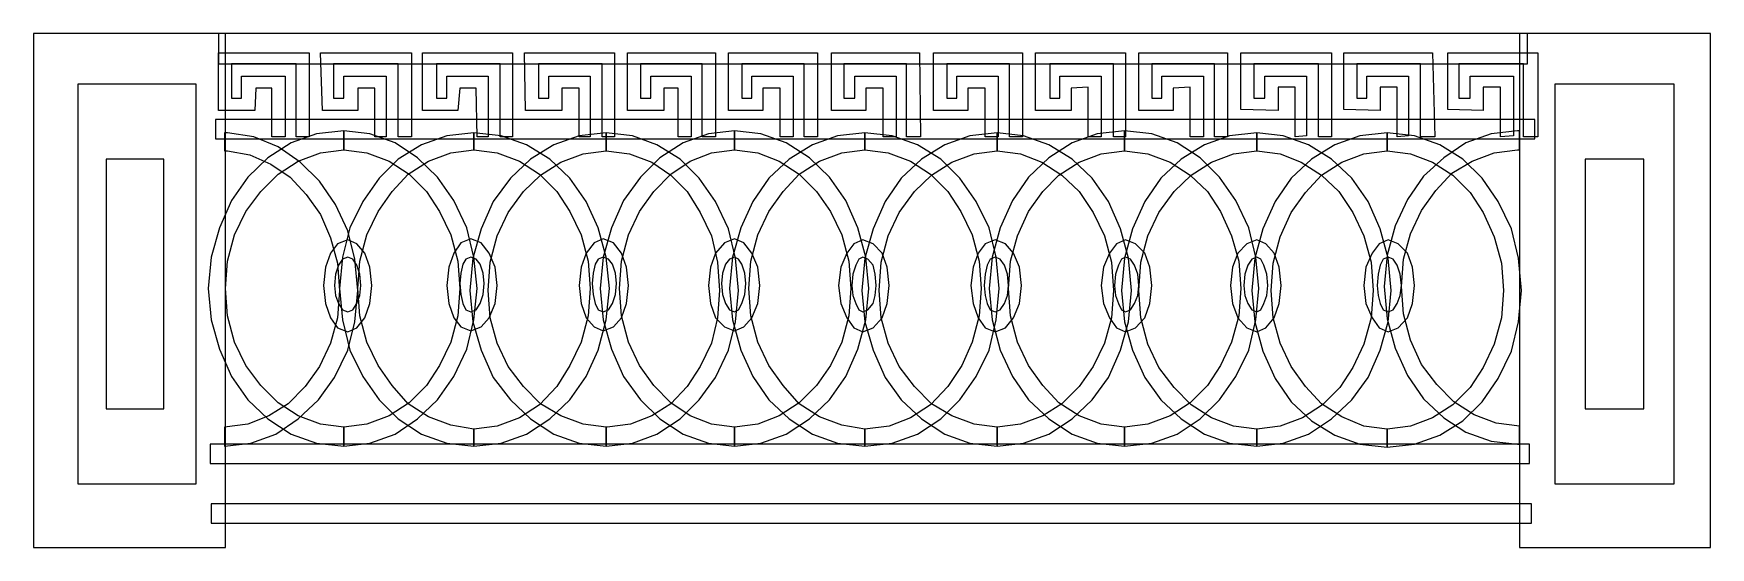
# Model space of a CAD drawing. Header units: centimetres. Extents: x -67 to 57, y -7 to 31.
import ezdxf

# ---------------------------------------------------------------- set-up
doc = ezdxf.new("R2010")
doc.units = ezdxf.units.CM
doc.header["$MEASUREMENT"] = 0
doc.layers.add('layer 1', color=7, linetype='Continuous')

msp = doc.modelspace()

# ---------------------------------------------------------------- linework, layer by layer
at = {"layer": 'layer 1', "color": 173}
for points in [[(-67.45704, 30.87266), (-67.45704, 30.87266), (-53.19282, 30.87266), (-53.19282, 30.87266), (-53.19282, 30.87266), (-53.19282, 30.87266), (-53.19282, -7.26538), (-53.19282, -7.26538), (-53.19282, -7.26538), (-53.19282, -7.26538), (-67.45704, -7.26538), (-67.45704, -7.26538), (-67.45704, -7.26538), (-67.45704, -7.26538), (-67.45704, 30.87266), (-67.45704, 30.87266)], [(42.97811, 30.87266), (42.97811, 30.87266), (57.16726, 30.87266), (57.16726, 30.87266), (57.16726, 30.87266), (57.16726, 30.87266), (57.16726, -7.26538), (57.16726, -7.26538), (57.16726, -7.26538), (57.16726, -7.26538), (42.97811, -7.26538), (42.97811, -7.26538), (42.97811, -7.26538), (42.97811, -7.26538), (42.97811, 30.87266), (42.97811, 30.87266)]]:
    msp.add_open_spline(points, degree=3, knots=[0, 0, 0, 0, 0.25, 0.25, 0.25, 0.25, 0.5, 0.5, 0.5, 0.5, 0.75, 0.75, 0.75, 0.75, 1, 1, 1, 1], dxfattribs=at)
at = {"layer": 'layer 1', "color": 174}
for points, knots in [([(-53.71834, 30.87266), (-53.71834, 30.87266), (43.57871, 30.87266), (43.57871, 30.87266), (43.57871, 30.87266), (43.57871, 30.87266), (43.57871, 28.62041), (43.57871, 28.62041), (43.57871, 28.62041), (43.57871, 28.62041), (-53.71834, 28.62041), (-53.71834, 28.62041), (-53.71834, 28.62041), (-53.71834, 28.62041), (-53.71834, 30.87266), (-53.71834, 30.87266)], [0, 0, 0, 0, 0.25, 0.25, 0.25, 0.25, 0.5, 0.5, 0.5, 0.5, 0.75, 0.75, 0.75, 0.75, 1, 1, 1, 1]), ([(-48.7634, 23.21502), (-48.7634, 23.21502), (-48.7634, 27.71951), (-48.7634, 27.71951), (-48.7634, 27.71951), (-48.7634, 27.71951), (-51.99162, 27.71951), (-51.99162, 27.71951), (-51.99162, 27.71951), (-51.99162, 27.71951), (-51.99162, 26.06787), (-51.99162, 26.06787), (-51.99162, 26.06787), (-51.99162, 26.06787), (-52.74237, 26.06787), (-52.74237, 26.06787), (-52.74237, 26.06787), (-52.74237, 26.06787), (-52.74237, 28.62041), (-52.74237, 28.62041), (-52.74237, 28.62041), (-52.74237, 28.62041), (-47.93757, 28.62041), (-47.93757, 28.62041), (-47.93757, 28.62041), (-47.93757, 28.62041), (-47.93757, 23.21502), (-47.93757, 23.21502), (-47.93757, 23.21502), (-47.93757, 23.21502), (-46.9616, 23.21502), (-46.9616, 23.21502), (-46.9616, 23.21502), (-46.9616, 23.21502), (-46.9616, 29.44624), (-46.9616, 29.44624), (-46.9616, 29.44624), (-46.9616, 29.44624), (-53.71834, 29.44624), (-53.71834, 29.44624), (-53.71834, 29.44624), (-53.71834, 29.44624), (-53.71834, 25.16697), (-53.71834, 25.16697), (-53.71834, 25.16697), (-53.71834, 25.16697), (-51.01564, 25.16697), (-51.01564, 25.16697), (-51.01564, 25.16697), (-51.01564, 25.16697), (-50.94057, 26.81862), (-50.94057, 26.81862), (-50.94057, 26.81862), (-50.94057, 26.81862), (-49.73937, 26.81862), (-49.73937, 26.81862), (-49.73937, 26.81862), (-49.73937, 26.81862), (-49.73937, 23.21502), (-49.73937, 23.21502), (-49.73937, 23.21502), (-49.73937, 23.21502), (-48.7634, 23.21502), (-48.7634, 23.21502)], [0, 0, 0, 0, 0.0625, 0.0625, 0.0625, 0.0625, 0.125, 0.125, 0.125, 0.125, 0.1875, 0.1875, 0.1875, 0.1875, 0.25, 0.25, 0.25, 0.25, 0.3125, 0.3125, 0.3125, 0.3125, 0.375, 0.375, 0.375, 0.375, 0.4375, 0.4375, 0.4375, 0.4375, 0.5, 0.5, 0.5, 0.5, 0.5625, 0.5625, 0.5625, 0.5625, 0.625, 0.625, 0.625, 0.625, 0.6875, 0.6875, 0.6875, 0.6875, 0.75, 0.75, 0.75, 0.75, 0.8125, 0.8125, 0.8125, 0.8125, 0.875, 0.875, 0.875, 0.875, 0.9375, 0.9375, 0.9375, 0.9375, 1, 1, 1, 1]), ([(-41.25591, 23.21502), (-41.25591, 23.21502), (-41.25591, 27.71951), (-41.25591, 27.71951), (-41.25591, 27.71951), (-41.25591, 27.71951), (-44.40906, 27.71951), (-44.40906, 27.71951), (-44.40906, 27.71951), (-44.40906, 27.71951), (-44.40906, 26.06787), (-44.40906, 26.06787), (-44.40906, 26.06787), (-44.40906, 26.06787), (-45.1598, 26.06787), (-45.1598, 26.06787), (-45.1598, 26.06787), (-45.1598, 26.06787), (-45.1598, 28.62041), (-45.1598, 28.62041), (-45.1598, 28.62041), (-45.1598, 28.62041), (-40.35501, 28.62041), (-40.35501, 28.62041), (-40.35501, 28.62041), (-40.35501, 28.62041), (-40.35501, 23.21502), (-40.35501, 23.21502), (-40.35501, 23.21502), (-40.35501, 23.21502), (-39.37904, 23.21502), (-39.37904, 23.21502), (-39.37904, 23.21502), (-39.37904, 23.21502), (-39.37904, 29.44624), (-39.37904, 29.44624), (-39.37904, 29.44624), (-39.37904, 29.44624), (-46.13578, 29.44624), (-46.13578, 29.44624), (-46.13578, 29.44624), (-46.13578, 29.44624), (-45.98563, 25.16697), (-45.98563, 25.16697), (-45.98563, 25.16697), (-45.98563, 25.16697), (-43.35801, 25.16697), (-43.35801, 25.16697), (-43.35801, 25.16697), (-43.35801, 25.16697), (-43.35801, 26.81862), (-43.35801, 26.81862), (-43.35801, 26.81862), (-43.35801, 26.81862), (-42.08173, 26.81862), (-42.08173, 26.81862), (-42.08173, 26.81862), (-42.08173, 26.81862), (-42.08173, 23.21502), (-42.08173, 23.21502), (-42.08173, 23.21502), (-42.08173, 23.21502), (-41.25591, 23.21502), (-41.25591, 23.21502)], [0, 0, 0, 0, 0.0625, 0.0625, 0.0625, 0.0625, 0.125, 0.125, 0.125, 0.125, 0.1875, 0.1875, 0.1875, 0.1875, 0.25, 0.25, 0.25, 0.25, 0.3125, 0.3125, 0.3125, 0.3125, 0.375, 0.375, 0.375, 0.375, 0.4375, 0.4375, 0.4375, 0.4375, 0.5, 0.5, 0.5, 0.5, 0.5625, 0.5625, 0.5625, 0.5625, 0.625, 0.625, 0.625, 0.625, 0.6875, 0.6875, 0.6875, 0.6875, 0.75, 0.75, 0.75, 0.75, 0.8125, 0.8125, 0.8125, 0.8125, 0.875, 0.875, 0.875, 0.875, 0.9375, 0.9375, 0.9375, 0.9375, 1, 1, 1, 1]), ([(-33.67335, 23.21502), (-33.67335, 23.21502), (-33.67335, 27.71951), (-33.67335, 27.71951), (-33.67335, 27.71951), (-33.67335, 27.71951), (-36.75142, 27.71951), (-36.75142, 27.71951), (-36.75142, 27.71951), (-36.75142, 27.71951), (-36.75142, 26.06787), (-36.75142, 26.06787), (-36.75142, 26.06787), (-36.75142, 26.06787), (-37.50217, 26.06787), (-37.50217, 26.06787), (-37.50217, 26.06787), (-37.50217, 26.06787), (-37.50217, 28.62041), (-37.50217, 28.62041), (-37.50217, 28.62041), (-37.50217, 28.62041), (-32.77245, 28.62041), (-32.77245, 28.62041), (-32.77245, 28.62041), (-32.77245, 28.62041), (-32.77245, 23.21502), (-32.77245, 23.21502), (-32.77245, 23.21502), (-32.77245, 23.21502), (-31.87155, 23.21502), (-31.87155, 23.21502), (-31.87155, 23.21502), (-31.87155, 23.21502), (-31.87155, 29.44624), (-31.87155, 29.44624), (-31.87155, 29.44624), (-31.87155, 29.44624), (-38.55321, 29.44624), (-38.55321, 29.44624), (-38.55321, 29.44624), (-38.55321, 29.44624), (-38.55321, 25.16697), (-38.55321, 25.16697), (-38.55321, 25.16697), (-38.55321, 25.16697), (-35.92559, 25.16697), (-35.92559, 25.16697), (-35.92559, 25.16697), (-35.92559, 25.16697), (-35.77544, 26.81862), (-35.77544, 26.81862), (-35.77544, 26.81862), (-35.77544, 26.81862), (-34.57425, 26.81862), (-34.57425, 26.81862), (-34.57425, 26.81862), (-34.57425, 26.81862), (-34.49917, 23.21502), (-34.49917, 23.21502), (-34.49917, 23.21502), (-34.49917, 23.21502), (-33.67335, 23.21502), (-33.67335, 23.21502)], [0, 0, 0, 0, 0.0625, 0.0625, 0.0625, 0.0625, 0.125, 0.125, 0.125, 0.125, 0.1875, 0.1875, 0.1875, 0.1875, 0.25, 0.25, 0.25, 0.25, 0.3125, 0.3125, 0.3125, 0.3125, 0.375, 0.375, 0.375, 0.375, 0.4375, 0.4375, 0.4375, 0.4375, 0.5, 0.5, 0.5, 0.5, 0.5625, 0.5625, 0.5625, 0.5625, 0.625, 0.625, 0.625, 0.625, 0.6875, 0.6875, 0.6875, 0.6875, 0.75, 0.75, 0.75, 0.75, 0.8125, 0.8125, 0.8125, 0.8125, 0.875, 0.875, 0.875, 0.875, 0.9375, 0.9375, 0.9375, 0.9375, 1, 1, 1, 1]), ([(-26.09078, 23.21502), (-26.09078, 23.21502), (-26.09078, 27.71951), (-26.09078, 27.71951), (-26.09078, 27.71951), (-26.09078, 27.71951), (-29.16885, 27.71951), (-29.16885, 27.71951), (-29.16885, 27.71951), (-29.16885, 27.71951), (-29.16885, 26.06787), (-29.16885, 26.06787), (-29.16885, 26.06787), (-29.16885, 26.06787), (-29.9196, 26.06787), (-29.9196, 26.06787), (-29.9196, 26.06787), (-29.9196, 26.06787), (-29.9196, 28.62041), (-29.9196, 28.62041), (-29.9196, 28.62041), (-29.9196, 28.62041), (-25.18989, 28.62041), (-25.18989, 28.62041), (-25.18989, 28.62041), (-25.18989, 28.62041), (-25.18989, 23.21502), (-25.18989, 23.21502), (-25.18989, 23.21502), (-25.18989, 23.21502), (-24.28899, 23.21502), (-24.28899, 23.21502), (-24.28899, 23.21502), (-24.28899, 23.21502), (-24.28899, 29.44624), (-24.28899, 29.44624), (-24.28899, 29.44624), (-24.28899, 29.44624), (-30.97065, 29.44624), (-30.97065, 29.44624), (-30.97065, 29.44624), (-30.97065, 29.44624), (-30.89558, 25.16697), (-30.89558, 25.16697), (-30.89558, 25.16697), (-30.89558, 25.16697), (-28.19288, 25.16697), (-28.19288, 25.16697), (-28.19288, 25.16697), (-28.19288, 25.16697), (-28.19288, 26.81862), (-28.19288, 26.81862), (-28.19288, 26.81862), (-28.19288, 26.81862), (-26.91661, 26.81862), (-26.91661, 26.81862), (-26.91661, 26.81862), (-26.91661, 26.81862), (-26.91661, 23.21502), (-26.91661, 23.21502), (-26.91661, 23.21502), (-26.91661, 23.21502), (-26.09078, 23.21502), (-26.09078, 23.21502)], [0, 0, 0, 0, 0.0625, 0.0625, 0.0625, 0.0625, 0.125, 0.125, 0.125, 0.125, 0.1875, 0.1875, 0.1875, 0.1875, 0.25, 0.25, 0.25, 0.25, 0.3125, 0.3125, 0.3125, 0.3125, 0.375, 0.375, 0.375, 0.375, 0.4375, 0.4375, 0.4375, 0.4375, 0.5, 0.5, 0.5, 0.5, 0.5625, 0.5625, 0.5625, 0.5625, 0.625, 0.625, 0.625, 0.625, 0.6875, 0.6875, 0.6875, 0.6875, 0.75, 0.75, 0.75, 0.75, 0.8125, 0.8125, 0.8125, 0.8125, 0.875, 0.875, 0.875, 0.875, 0.9375, 0.9375, 0.9375, 0.9375, 1, 1, 1, 1]), ([(-18.5833, 23.21502), (-18.5833, 23.21502), (-18.5833, 27.71951), (-18.5833, 27.71951), (-18.5833, 27.71951), (-18.5833, 27.71951), (-21.58629, 27.71951), (-21.58629, 27.71951), (-21.58629, 27.71951), (-21.58629, 27.71951), (-21.58629, 26.06787), (-21.58629, 26.06787), (-21.58629, 26.06787), (-21.58629, 26.06787), (-22.33704, 26.06787), (-22.33704, 26.06787), (-22.33704, 26.06787), (-22.33704, 26.06787), (-22.33704, 28.62041), (-22.33704, 28.62041), (-22.33704, 28.62041), (-22.33704, 28.62041), (-17.75747, 28.62041), (-17.75747, 28.62041), (-17.75747, 28.62041), (-17.75747, 28.62041), (-17.75747, 23.21502), (-17.75747, 23.21502), (-17.75747, 23.21502), (-17.75747, 23.21502), (-16.7815, 23.21502), (-16.7815, 23.21502), (-16.7815, 23.21502), (-16.7815, 23.21502), (-16.7815, 29.44624), (-16.7815, 29.44624), (-16.7815, 29.44624), (-16.7815, 29.44624), (-23.31301, 29.44624), (-23.31301, 29.44624), (-23.31301, 29.44624), (-23.31301, 29.44624), (-23.31301, 25.16697), (-23.31301, 25.16697), (-23.31301, 25.16697), (-23.31301, 25.16697), (-20.61032, 25.16697), (-20.61032, 25.16697), (-20.61032, 25.16697), (-20.61032, 25.16697), (-20.61032, 26.81862), (-20.61032, 26.81862), (-20.61032, 26.81862), (-20.61032, 26.81862), (-19.55927, 26.81862), (-19.55927, 26.81862), (-19.55927, 26.81862), (-19.55927, 26.81862), (-19.55927, 23.21502), (-19.55927, 23.21502), (-19.55927, 23.21502), (-19.55927, 23.21502), (-18.5833, 23.21502), (-18.5833, 23.21502)], [0, 0, 0, 0, 0.0625, 0.0625, 0.0625, 0.0625, 0.125, 0.125, 0.125, 0.125, 0.1875, 0.1875, 0.1875, 0.1875, 0.25, 0.25, 0.25, 0.25, 0.3125, 0.3125, 0.3125, 0.3125, 0.375, 0.375, 0.375, 0.375, 0.4375, 0.4375, 0.4375, 0.4375, 0.5, 0.5, 0.5, 0.5, 0.5625, 0.5625, 0.5625, 0.5625, 0.625, 0.625, 0.625, 0.625, 0.6875, 0.6875, 0.6875, 0.6875, 0.75, 0.75, 0.75, 0.75, 0.8125, 0.8125, 0.8125, 0.8125, 0.875, 0.875, 0.875, 0.875, 0.9375, 0.9375, 0.9375, 0.9375, 1, 1, 1, 1]), ([(-11.00073, 23.21502), (-11.00073, 23.21502), (-11.00073, 27.71951), (-11.00073, 27.71951), (-11.00073, 27.71951), (-11.00073, 27.71951), (-14.0788, 27.71951), (-14.0788, 27.71951), (-14.0788, 27.71951), (-14.0788, 27.71951), (-14.0788, 26.06787), (-14.0788, 26.06787), (-14.0788, 26.06787), (-14.0788, 26.06787), (-14.82955, 26.06787), (-14.82955, 26.06787), (-14.82955, 26.06787), (-14.82955, 26.06787), (-14.82955, 28.62041), (-14.82955, 28.62041), (-14.82955, 28.62041), (-14.82955, 28.62041), (-10.17491, 28.62041), (-10.17491, 28.62041), (-10.17491, 28.62041), (-10.17491, 28.62041), (-10.17491, 23.21502), (-10.17491, 23.21502), (-10.17491, 23.21502), (-10.17491, 23.21502), (-9.19894, 23.21502), (-9.19894, 23.21502), (-9.19894, 23.21502), (-9.19894, 23.21502), (-9.19894, 29.44624), (-9.19894, 29.44624), (-9.19894, 29.44624), (-9.19894, 29.44624), (-15.80553, 29.44624), (-15.80553, 29.44624), (-15.80553, 29.44624), (-15.80553, 29.44624), (-15.80553, 25.16697), (-15.80553, 25.16697), (-15.80553, 25.16697), (-15.80553, 25.16697), (-13.25298, 25.16697), (-13.25298, 25.16697), (-13.25298, 25.16697), (-13.25298, 25.16697), (-13.25298, 26.81862), (-13.25298, 26.81862), (-13.25298, 26.81862), (-13.25298, 26.81862), (-11.97671, 26.81862), (-11.97671, 26.81862), (-11.97671, 26.81862), (-11.97671, 26.81862), (-11.97671, 23.21502), (-11.97671, 23.21502), (-11.97671, 23.21502), (-11.97671, 23.21502), (-11.00073, 23.21502), (-11.00073, 23.21502)], [0, 0, 0, 0, 0.0625, 0.0625, 0.0625, 0.0625, 0.125, 0.125, 0.125, 0.125, 0.1875, 0.1875, 0.1875, 0.1875, 0.25, 0.25, 0.25, 0.25, 0.3125, 0.3125, 0.3125, 0.3125, 0.375, 0.375, 0.375, 0.375, 0.4375, 0.4375, 0.4375, 0.4375, 0.5, 0.5, 0.5, 0.5, 0.5625, 0.5625, 0.5625, 0.5625, 0.625, 0.625, 0.625, 0.625, 0.6875, 0.6875, 0.6875, 0.6875, 0.75, 0.75, 0.75, 0.75, 0.8125, 0.8125, 0.8125, 0.8125, 0.875, 0.875, 0.875, 0.875, 0.9375, 0.9375, 0.9375, 0.9375, 1, 1, 1, 1]), ([(-3.3431, 23.21502), (-3.3431, 23.21502), (-3.3431, 27.71951), (-3.3431, 27.71951), (-3.3431, 27.71951), (-3.3431, 27.71951), (-6.42117, 27.71951), (-6.42117, 27.71951), (-6.42117, 27.71951), (-6.42117, 27.71951), (-6.42117, 26.06787), (-6.42117, 26.06787), (-6.42117, 26.06787), (-6.42117, 26.06787), (-7.24699, 26.06787), (-7.24699, 26.06787), (-7.24699, 26.06787), (-7.24699, 26.06787), (-7.24699, 28.62041), (-7.24699, 28.62041), (-7.24699, 28.62041), (-7.24699, 28.62041), (-2.59235, 28.62041), (-2.59235, 28.62041), (-2.59235, 28.62041), (-2.59235, 28.62041), (-2.59235, 23.21502), (-2.59235, 23.21502), (-2.59235, 23.21502), (-2.59235, 23.21502), (-1.5413, 23.21502), (-1.5413, 23.21502), (-1.5413, 23.21502), (-1.5413, 23.21502), (-1.61637, 29.44624), (-1.61637, 29.44624), (-1.61637, 29.44624), (-1.61637, 29.44624), (-8.14789, 29.44624), (-8.14789, 29.44624), (-8.14789, 29.44624), (-8.14789, 29.44624), (-8.14789, 25.16697), (-8.14789, 25.16697), (-8.14789, 25.16697), (-8.14789, 25.16697), (-5.59534, 25.16697), (-5.59534, 25.16697), (-5.59534, 25.16697), (-5.59534, 25.16697), (-5.59534, 26.81862), (-5.59534, 26.81862), (-5.59534, 26.81862), (-5.59534, 26.81862), (-4.31907, 26.81862), (-4.31907, 26.81862), (-4.31907, 26.81862), (-4.31907, 26.81862), (-4.31907, 23.21502), (-4.31907, 23.21502), (-4.31907, 23.21502), (-4.31907, 23.21502), (-3.3431, 23.21502), (-3.3431, 23.21502)], [0, 0, 0, 0, 0.0625, 0.0625, 0.0625, 0.0625, 0.125, 0.125, 0.125, 0.125, 0.1875, 0.1875, 0.1875, 0.1875, 0.25, 0.25, 0.25, 0.25, 0.3125, 0.3125, 0.3125, 0.3125, 0.375, 0.375, 0.375, 0.375, 0.4375, 0.4375, 0.4375, 0.4375, 0.5, 0.5, 0.5, 0.5, 0.5625, 0.5625, 0.5625, 0.5625, 0.625, 0.625, 0.625, 0.625, 0.6875, 0.6875, 0.6875, 0.6875, 0.75, 0.75, 0.75, 0.75, 0.8125, 0.8125, 0.8125, 0.8125, 0.875, 0.875, 0.875, 0.875, 0.9375, 0.9375, 0.9375, 0.9375, 1, 1, 1, 1]), ([(4.23947, 23.21502), (4.23947, 23.21502), (4.23947, 27.71951), (4.23947, 27.71951), (4.23947, 27.71951), (4.23947, 27.71951), (1.1614, 27.71951), (1.1614, 27.71951), (1.1614, 27.71951), (1.1614, 27.71951), (1.1614, 26.06787), (1.1614, 26.06787), (1.1614, 26.06787), (1.1614, 26.06787), (0.41065, 26.06787), (0.41065, 26.06787), (0.41065, 26.06787), (0.41065, 26.06787), (0.41065, 28.62041), (0.41065, 28.62041), (0.41065, 28.62041), (0.41065, 28.62041), (5.06529, 28.62041), (5.06529, 28.62041), (5.06529, 28.62041), (5.06529, 28.62041), (5.06529, 23.21502), (5.06529, 23.21502), (5.06529, 23.21502), (5.06529, 23.21502), (6.04126, 23.21502), (6.04126, 23.21502), (6.04126, 23.21502), (6.04126, 23.21502), (6.04126, 29.44624), (6.04126, 29.44624), (6.04126, 29.44624), (6.04126, 29.44624), (-0.56532, 29.44624), (-0.56532, 29.44624), (-0.56532, 29.44624), (-0.56532, 29.44624), (-0.56532, 25.16697), (-0.56532, 25.16697), (-0.56532, 25.16697), (-0.56532, 25.16697), (1.98722, 25.16697), (1.98722, 25.16697), (1.98722, 25.16697), (1.98722, 25.16697), (1.98722, 26.81862), (1.98722, 26.81862), (1.98722, 26.81862), (1.98722, 26.81862), (3.26349, 26.81862), (3.26349, 26.81862), (3.26349, 26.81862), (3.26349, 26.81862), (3.26349, 23.21502), (3.26349, 23.21502), (3.26349, 23.21502), (3.26349, 23.21502), (4.23947, 23.21502), (4.23947, 23.21502)], [0, 0, 0, 0, 0.0625, 0.0625, 0.0625, 0.0625, 0.125, 0.125, 0.125, 0.125, 0.1875, 0.1875, 0.1875, 0.1875, 0.25, 0.25, 0.25, 0.25, 0.3125, 0.3125, 0.3125, 0.3125, 0.375, 0.375, 0.375, 0.375, 0.4375, 0.4375, 0.4375, 0.4375, 0.5, 0.5, 0.5, 0.5, 0.5625, 0.5625, 0.5625, 0.5625, 0.625, 0.625, 0.625, 0.625, 0.6875, 0.6875, 0.6875, 0.6875, 0.75, 0.75, 0.75, 0.75, 0.8125, 0.8125, 0.8125, 0.8125, 0.875, 0.875, 0.875, 0.875, 0.9375, 0.9375, 0.9375, 0.9375, 1, 1, 1, 1]), ([(11.89711, 23.21502), (11.89711, 23.21502), (11.89711, 27.71951), (11.89711, 27.71951), (11.89711, 27.71951), (11.89711, 27.71951), (8.81904, 27.71951), (8.81904, 27.71951), (8.81904, 27.71951), (8.81904, 27.71951), (8.81904, 26.06787), (8.81904, 26.06787), (8.81904, 26.06787), (8.81904, 26.06787), (8.06829, 26.06787), (8.06829, 26.06787), (8.06829, 26.06787), (8.06829, 26.06787), (8.06829, 28.62041), (8.06829, 28.62041), (8.06829, 28.62041), (8.06829, 28.62041), (12.798, 28.62041), (12.798, 28.62041), (12.798, 28.62041), (12.798, 28.62041), (12.798, 23.21502), (12.798, 23.21502), (12.798, 23.21502), (12.798, 23.21502), (13.6989, 23.21502), (13.6989, 23.21502), (13.6989, 23.21502), (13.6989, 23.21502), (13.6989, 29.44624), (13.6989, 29.44624), (13.6989, 29.44624), (13.6989, 29.44624), (7.01724, 29.44624), (7.01724, 29.44624), (7.01724, 29.44624), (7.01724, 29.44624), (7.01724, 25.16697), (7.01724, 25.16697), (7.01724, 25.16697), (7.01724, 25.16697), (9.64486, 25.16697), (9.64486, 25.16697), (9.64486, 25.16697), (9.64486, 25.16697), (9.64486, 26.81862), (9.64486, 26.81862), (9.64486, 26.81862), (9.64486, 26.81862), (10.92113, 26.89369), (10.92113, 26.89369), (10.92113, 26.89369), (10.92113, 26.89369), (10.92113, 23.21502), (10.92113, 23.21502), (10.92113, 23.21502), (10.92113, 23.21502), (11.89711, 23.21502), (11.89711, 23.21502)], [0, 0, 0, 0, 0.0625, 0.0625, 0.0625, 0.0625, 0.125, 0.125, 0.125, 0.125, 0.1875, 0.1875, 0.1875, 0.1875, 0.25, 0.25, 0.25, 0.25, 0.3125, 0.3125, 0.3125, 0.3125, 0.375, 0.375, 0.375, 0.375, 0.4375, 0.4375, 0.4375, 0.4375, 0.5, 0.5, 0.5, 0.5, 0.5625, 0.5625, 0.5625, 0.5625, 0.625, 0.625, 0.625, 0.625, 0.6875, 0.6875, 0.6875, 0.6875, 0.75, 0.75, 0.75, 0.75, 0.8125, 0.8125, 0.8125, 0.8125, 0.875, 0.875, 0.875, 0.875, 0.9375, 0.9375, 0.9375, 0.9375, 1, 1, 1, 1]), ([(19.47967, 23.21502), (19.47967, 23.21502), (19.47967, 27.71951), (19.47967, 27.71951), (19.47967, 27.71951), (19.47967, 27.71951), (16.4016, 27.71951), (16.4016, 27.71951), (16.4016, 27.71951), (16.4016, 27.71951), (16.4016, 26.06787), (16.4016, 26.06787), (16.4016, 26.06787), (16.4016, 26.06787), (15.65085, 26.06787), (15.65085, 26.06787), (15.65085, 26.06787), (15.65085, 26.06787), (15.65085, 28.62041), (15.65085, 28.62041), (15.65085, 28.62041), (15.65085, 28.62041), (20.30549, 28.62041), (20.30549, 28.62041), (20.30549, 28.62041), (20.30549, 28.62041), (20.30549, 23.21502), (20.30549, 23.21502), (20.30549, 23.21502), (20.30549, 23.21502), (21.28147, 23.21502), (21.28147, 23.21502), (21.28147, 23.21502), (21.28147, 23.21502), (21.28147, 29.44624), (21.28147, 29.44624), (21.28147, 29.44624), (21.28147, 29.44624), (14.67488, 29.44624), (14.67488, 29.44624), (14.67488, 29.44624), (14.67488, 29.44624), (14.67488, 25.16697), (14.67488, 25.16697), (14.67488, 25.16697), (14.67488, 25.16697), (17.22742, 25.16697), (17.22742, 25.16697), (17.22742, 25.16697), (17.22742, 25.16697), (17.22742, 26.81862), (17.22742, 26.81862), (17.22742, 26.81862), (17.22742, 26.81862), (18.5037, 26.89369), (18.5037, 26.89369), (18.5037, 26.89369), (18.5037, 26.89369), (18.5037, 23.21502), (18.5037, 23.21502), (18.5037, 23.21502), (18.5037, 23.21502), (19.47967, 23.21502), (19.47967, 23.21502)], [0, 0, 0, 0, 0.0625, 0.0625, 0.0625, 0.0625, 0.125, 0.125, 0.125, 0.125, 0.1875, 0.1875, 0.1875, 0.1875, 0.25, 0.25, 0.25, 0.25, 0.3125, 0.3125, 0.3125, 0.3125, 0.375, 0.375, 0.375, 0.375, 0.4375, 0.4375, 0.4375, 0.4375, 0.5, 0.5, 0.5, 0.5, 0.5625, 0.5625, 0.5625, 0.5625, 0.625, 0.625, 0.625, 0.625, 0.6875, 0.6875, 0.6875, 0.6875, 0.75, 0.75, 0.75, 0.75, 0.8125, 0.8125, 0.8125, 0.8125, 0.875, 0.875, 0.875, 0.875, 0.9375, 0.9375, 0.9375, 0.9375, 1, 1, 1, 1]), ([(27.13731, 23.2901), (27.13731, 23.2901), (27.13731, 27.71951), (27.13731, 27.71951), (27.13731, 27.71951), (27.13731, 27.71951), (24.05924, 27.71951), (24.05924, 27.71951), (24.05924, 27.71951), (24.05924, 27.71951), (24.05924, 26.06787), (24.05924, 26.06787), (24.05924, 26.06787), (24.05924, 26.06787), (23.23341, 26.06787), (23.23341, 26.06787), (23.23341, 26.06787), (23.23341, 26.06787), (23.23341, 28.62041), (23.23341, 28.62041), (23.23341, 28.62041), (23.23341, 28.62041), (28.03821, 28.62041), (28.03821, 28.62041), (28.03821, 28.62041), (28.03821, 28.62041), (28.03821, 23.21502), (28.03821, 23.21502), (28.03821, 23.21502), (28.03821, 23.21502), (29.01418, 23.21502), (29.01418, 23.21502), (29.01418, 23.21502), (29.01418, 23.21502), (29.01418, 29.44624), (29.01418, 29.44624), (29.01418, 29.44624), (29.01418, 29.44624), (22.25744, 29.44624), (22.25744, 29.44624), (22.25744, 29.44624), (22.25744, 29.44624), (22.25744, 25.24204), (22.25744, 25.24204), (22.25744, 25.24204), (22.25744, 25.24204), (25.03521, 25.16697), (25.03521, 25.16697), (25.03521, 25.16697), (25.03521, 25.16697), (25.03521, 26.89369), (25.03521, 26.89369), (25.03521, 26.89369), (25.03521, 26.89369), (26.31148, 26.89369), (26.31148, 26.89369), (26.31148, 26.89369), (26.31148, 26.89369), (26.31148, 23.21502), (26.31148, 23.21502), (26.31148, 23.21502), (26.31148, 23.21502), (27.13731, 23.2901), (27.13731, 23.2901)], [0, 0, 0, 0, 0.0625, 0.0625, 0.0625, 0.0625, 0.125, 0.125, 0.125, 0.125, 0.1875, 0.1875, 0.1875, 0.1875, 0.25, 0.25, 0.25, 0.25, 0.3125, 0.3125, 0.3125, 0.3125, 0.375, 0.375, 0.375, 0.375, 0.4375, 0.4375, 0.4375, 0.4375, 0.5, 0.5, 0.5, 0.5, 0.5625, 0.5625, 0.5625, 0.5625, 0.625, 0.625, 0.625, 0.625, 0.6875, 0.6875, 0.6875, 0.6875, 0.75, 0.75, 0.75, 0.75, 0.8125, 0.8125, 0.8125, 0.8125, 0.875, 0.875, 0.875, 0.875, 0.9375, 0.9375, 0.9375, 0.9375, 1, 1, 1, 1]), ([(34.71987, 23.2901), (34.71987, 23.2901), (34.71987, 27.71951), (34.71987, 27.71951), (34.71987, 27.71951), (34.71987, 27.71951), (31.6418, 27.71951), (31.6418, 27.71951), (31.6418, 27.71951), (31.6418, 27.71951), (31.6418, 26.06787), (31.6418, 26.06787), (31.6418, 26.06787), (31.6418, 26.06787), (30.89105, 26.06787), (30.89105, 26.06787), (30.89105, 26.06787), (30.89105, 26.06787), (30.89105, 28.62041), (30.89105, 28.62041), (30.89105, 28.62041), (30.89105, 28.62041), (35.62077, 28.62041), (35.62077, 28.62041), (35.62077, 28.62041), (35.62077, 28.62041), (35.62077, 23.21502), (35.62077, 23.21502), (35.62077, 23.21502), (35.62077, 23.21502), (36.67182, 23.21502), (36.67182, 23.21502), (36.67182, 23.21502), (36.67182, 23.21502), (36.52167, 29.44624), (36.52167, 29.44624), (36.52167, 29.44624), (36.52167, 29.44624), (29.91508, 29.44624), (29.91508, 29.44624), (29.91508, 29.44624), (29.91508, 29.44624), (29.91508, 25.24204), (29.91508, 25.24204), (29.91508, 25.24204), (29.91508, 25.24204), (32.61777, 25.16697), (32.61777, 25.16697), (32.61777, 25.16697), (32.61777, 25.16697), (32.61777, 26.89369), (32.61777, 26.89369), (32.61777, 26.89369), (32.61777, 26.89369), (33.89405, 26.89369), (33.89405, 26.89369), (33.89405, 26.89369), (33.89405, 26.89369), (33.89405, 23.21502), (33.89405, 23.21502), (33.89405, 23.21502), (33.89405, 23.21502), (34.71987, 23.2901), (34.71987, 23.2901)], [0, 0, 0, 0, 0.0625, 0.0625, 0.0625, 0.0625, 0.125, 0.125, 0.125, 0.125, 0.1875, 0.1875, 0.1875, 0.1875, 0.25, 0.25, 0.25, 0.25, 0.3125, 0.3125, 0.3125, 0.3125, 0.375, 0.375, 0.375, 0.375, 0.4375, 0.4375, 0.4375, 0.4375, 0.5, 0.5, 0.5, 0.5, 0.5625, 0.5625, 0.5625, 0.5625, 0.625, 0.625, 0.625, 0.625, 0.6875, 0.6875, 0.6875, 0.6875, 0.75, 0.75, 0.75, 0.75, 0.8125, 0.8125, 0.8125, 0.8125, 0.875, 0.875, 0.875, 0.875, 0.9375, 0.9375, 0.9375, 0.9375, 1, 1, 1, 1]), ([(42.52766, 23.2901), (42.52766, 23.2901), (42.52766, 27.71951), (42.52766, 27.71951), (42.52766, 27.71951), (42.52766, 27.71951), (39.29944, 27.71951), (39.29944, 27.71951), (39.29944, 27.71951), (39.29944, 27.71951), (39.29944, 26.06787), (39.29944, 26.06787), (39.29944, 26.06787), (39.29944, 26.06787), (38.47361, 26.06787), (38.47361, 26.06787), (38.47361, 26.06787), (38.47361, 26.06787), (38.47361, 28.62041), (38.47361, 28.62041), (38.47361, 28.62041), (38.47361, 28.62041), (43.27841, 28.62041), (43.27841, 28.62041), (43.27841, 28.62041), (43.27841, 28.62041), (43.27841, 23.21502), (43.27841, 23.21502), (43.27841, 23.21502), (43.27841, 23.21502), (44.32945, 23.21502), (44.32945, 23.21502), (44.32945, 23.21502), (44.32945, 23.21502), (44.32945, 29.44624), (44.32945, 29.44624), (44.32945, 29.44624), (44.32945, 29.44624), (37.64779, 29.44624), (37.64779, 29.44624), (37.64779, 29.44624), (37.64779, 29.44624), (37.64779, 25.24204), (37.64779, 25.24204), (37.64779, 25.24204), (37.64779, 25.24204), (40.27541, 25.16697), (40.27541, 25.16697), (40.27541, 25.16697), (40.27541, 25.16697), (40.27541, 26.89369), (40.27541, 26.89369), (40.27541, 26.89369), (40.27541, 26.89369), (41.55168, 26.89369), (41.55168, 26.89369), (41.55168, 26.89369), (41.55168, 26.89369), (41.55168, 23.21502), (41.55168, 23.21502), (41.55168, 23.21502), (41.55168, 23.21502), (42.52766, 23.2901), (42.52766, 23.2901)], [0, 0, 0, 0, 0.0625, 0.0625, 0.0625, 0.0625, 0.125, 0.125, 0.125, 0.125, 0.1875, 0.1875, 0.1875, 0.1875, 0.25, 0.25, 0.25, 0.25, 0.3125, 0.3125, 0.3125, 0.3125, 0.375, 0.375, 0.375, 0.375, 0.4375, 0.4375, 0.4375, 0.4375, 0.5, 0.5, 0.5, 0.5, 0.5625, 0.5625, 0.5625, 0.5625, 0.625, 0.625, 0.625, 0.625, 0.6875, 0.6875, 0.6875, 0.6875, 0.75, 0.75, 0.75, 0.75, 0.8125, 0.8125, 0.8125, 0.8125, 0.875, 0.875, 0.875, 0.875, 0.9375, 0.9375, 0.9375, 0.9375, 1, 1, 1, 1]), ([(-53.94357, 24.49129), (-53.94357, 24.49129), (44.10423, 24.49129), (44.10423, 24.49129), (44.10423, 24.49129), (44.10423, 24.49129), (44.10423, 23.06487), (44.10423, 23.06487), (44.10423, 23.06487), (44.10423, 23.06487), (-53.94357, 23.06487), (-53.94357, 23.06487), (-53.94357, 23.06487), (-53.94357, 23.06487), (-53.94357, 24.49129), (-53.94357, 24.49129)], [0, 0, 0, 0, 0.25, 0.25, 0.25, 0.25, 0.5, 0.5, 0.5, 0.5, 0.75, 0.75, 0.75, 0.75, 1, 1, 1, 1]), ([(-44.40906, 0.24211), (-44.40906, 0.24211), (-46.43608, 0.46733), (-46.43608, 0.46733), (-46.43608, 0.46733), (-46.43608, 0.46733), (-48.31295, 1.14301), (-48.31295, 1.14301), (-48.31295, 1.14301), (-48.31295, 1.14301), (-50.03967, 2.26913), (-50.03967, 2.26913), (-50.03967, 2.26913), (-50.03967, 2.26913), (-51.54117, 3.69555), (-51.54117, 3.69555), (-51.54117, 3.69555), (-51.54117, 3.69555), (-52.74237, 5.42227), (-52.74237, 5.42227), (-52.74237, 5.42227), (-52.74237, 5.42227), (-53.64327, 7.4493), (-53.64327, 7.4493), (-53.64327, 7.4493), (-53.64327, 7.4493), (-54.24386, 9.62647), (-54.24386, 9.62647), (-54.24386, 9.62647), (-54.24386, 9.62647), (-54.46909, 11.95379), (-54.46909, 11.95379), (-54.46909, 11.95379), (-54.46909, 11.95379), (-54.24386, 14.28111), (-54.24386, 14.28111), (-54.24386, 14.28111), (-54.24386, 14.28111), (-53.64327, 16.45828), (-53.64327, 16.45828), (-53.64327, 16.45828), (-53.64327, 16.45828), (-52.74237, 18.4853), (-52.74237, 18.4853), (-52.74237, 18.4853), (-52.74237, 18.4853), (-51.54117, 20.21203), (-51.54117, 20.21203), (-51.54117, 20.21203), (-51.54117, 20.21203), (-50.03967, 21.63845), (-50.03967, 21.63845), (-50.03967, 21.63845), (-50.03967, 21.63845), (-48.31295, 22.76457), (-48.31295, 22.76457), (-48.31295, 22.76457), (-48.31295, 22.76457), (-46.43608, 23.44025), (-46.43608, 23.44025), (-46.43608, 23.44025), (-46.43608, 23.44025), (-44.40906, 23.66547), (-44.40906, 23.66547), (-44.40906, 23.66547), (-44.40906, 23.66547), (-44.40906, 22.23905), (-44.40906, 22.23905), (-44.40906, 22.23905), (-44.40906, 22.23905), (-46.13578, 22.01382), (-46.13578, 22.01382), (-46.13578, 22.01382), (-46.13578, 22.01382), (-47.78742, 21.41322), (-47.78742, 21.41322), (-47.78742, 21.41322), (-47.78742, 21.41322), (-49.28892, 20.43725), (-49.28892, 20.43725), (-49.28892, 20.43725), (-49.28892, 20.43725), (-50.5652, 19.16098), (-50.5652, 19.16098), (-50.5652, 19.16098), (-50.5652, 19.16098), (-51.69132, 17.65948), (-51.69132, 17.65948), (-51.69132, 17.65948), (-51.69132, 17.65948), (-52.51714, 15.93276), (-52.51714, 15.93276), (-52.51714, 15.93276), (-52.51714, 15.93276), (-53.04267, 13.98081), (-53.04267, 13.98081), (-53.04267, 13.98081), (-53.04267, 13.98081), (-53.19282, 11.95379), (-53.19282, 11.95379), (-53.19282, 11.95379), (-53.19282, 11.95379), (-53.04267, 9.92677), (-53.04267, 9.92677), (-53.04267, 9.92677), (-53.04267, 9.92677), (-52.51714, 7.97482), (-52.51714, 7.97482), (-52.51714, 7.97482), (-52.51714, 7.97482), (-51.69132, 6.2481), (-51.69132, 6.2481), (-51.69132, 6.2481), (-51.69132, 6.2481), (-50.5652, 4.7466), (-50.5652, 4.7466), (-50.5652, 4.7466), (-50.5652, 4.7466), (-49.28892, 3.47033), (-49.28892, 3.47033), (-49.28892, 3.47033), (-49.28892, 3.47033), (-47.78742, 2.49435), (-47.78742, 2.49435), (-47.78742, 2.49435), (-47.78742, 2.49435), (-46.13578, 1.89376), (-46.13578, 1.89376), (-46.13578, 1.89376), (-46.13578, 1.89376), (-44.40906, 1.66853), (-44.40906, 1.66853), (-44.40906, 1.66853), (-44.40906, 1.66853), (-44.40906, 0.24211), (-44.40906, 0.24211)], [0, 0, 0, 0, 0.029411765, 0.029411765, 0.029411765, 0.029411765, 0.058823529, 0.058823529, 0.058823529, 0.058823529, 0.088235294, 0.088235294, 0.088235294, 0.088235294, 0.117647059, 0.117647059, 0.117647059, 0.117647059, 0.147058824, 0.147058824, 0.147058824, 0.147058824, 0.176470588, 0.176470588, 0.176470588, 0.176470588, 0.205882353, 0.205882353, 0.205882353, 0.205882353, 0.235294118, 0.235294118, 0.235294118, 0.235294118, 0.264705882, 0.264705882, 0.264705882, 0.264705882, 0.294117647, 0.294117647, 0.294117647, 0.294117647, 0.323529412, 0.323529412, 0.323529412, 0.323529412, 0.352941176, 0.352941176, 0.352941176, 0.352941176, 0.382352941, 0.382352941, 0.382352941, 0.382352941, 0.411764706, 0.411764706, 0.411764706, 0.411764706, 0.441176471, 0.441176471, 0.441176471, 0.441176471, 0.470588235, 0.470588235, 0.470588235, 0.470588235, 0.5, 0.5, 0.5, 0.5, 0.529411765, 0.529411765, 0.529411765, 0.529411765, 0.558823529, 0.558823529, 0.558823529, 0.558823529, 0.588235294, 0.588235294, 0.588235294, 0.588235294, 0.617647059, 0.617647059, 0.617647059, 0.617647059, 0.647058824, 0.647058824, 0.647058824, 0.647058824, 0.676470588, 0.676470588, 0.676470588, 0.676470588, 0.705882353, 0.705882353, 0.705882353, 0.705882353, 0.735294118, 0.735294118, 0.735294118, 0.735294118, 0.764705882, 0.764705882, 0.764705882, 0.764705882, 0.794117647, 0.794117647, 0.794117647, 0.794117647, 0.823529412, 0.823529412, 0.823529412, 0.823529412, 0.852941176, 0.852941176, 0.852941176, 0.852941176, 0.882352941, 0.882352941, 0.882352941, 0.882352941, 0.911764706, 0.911764706, 0.911764706, 0.911764706, 0.941176471, 0.941176471, 0.941176471, 0.941176471, 0.970588235, 0.970588235, 0.970588235, 0.970588235, 1, 1, 1, 1]), ([(-53.26789, 23.51532), (-53.26789, 23.51532), (-53.26789, 23.51532), (-53.26789, 23.51532), (-53.26789, 23.51532), (-53.26789, 23.51532), (-53.19282, 23.51532), (-53.19282, 23.51532), (-53.19282, 23.51532), (-53.19282, 23.51532), (-53.11774, 23.51532), (-53.11774, 23.51532), (-53.11774, 23.51532), (-53.11774, 23.51532), (-53.04267, 23.51532), (-53.04267, 23.51532), (-53.04267, 23.51532), (-53.04267, 23.51532), (-51.09072, 23.21502), (-51.09072, 23.21502), (-51.09072, 23.21502), (-51.09072, 23.21502), (-49.28892, 22.46427), (-49.28892, 22.46427), (-49.28892, 22.46427), (-49.28892, 22.46427), (-47.63728, 21.33815), (-47.63728, 21.33815), (-47.63728, 21.33815), (-47.63728, 21.33815), (-46.21085, 19.91173), (-46.21085, 19.91173), (-46.21085, 19.91173), (-46.21085, 19.91173), (-45.00965, 18.185), (-45.00965, 18.185), (-45.00965, 18.185), (-45.00965, 18.185), (-44.10876, 16.23306), (-44.10876, 16.23306), (-44.10876, 16.23306), (-44.10876, 16.23306), (-43.58323, 14.13096), (-43.58323, 14.13096), (-43.58323, 14.13096), (-43.58323, 14.13096), (-43.35801, 11.80364), (-43.35801, 11.80364), (-43.35801, 11.80364), (-43.35801, 11.80364), (-43.58323, 9.47632), (-43.58323, 9.47632), (-43.58323, 9.47632), (-43.58323, 9.47632), (-44.10876, 7.37422), (-44.10876, 7.37422), (-44.10876, 7.37422), (-44.10876, 7.37422), (-45.08473, 5.3472), (-45.08473, 5.3472), (-45.08473, 5.3472), (-45.08473, 5.3472), (-46.28593, 3.69555), (-46.28593, 3.69555), (-46.28593, 3.69555), (-46.28593, 3.69555), (-47.78742, 2.26913), (-47.78742, 2.26913), (-47.78742, 2.26913), (-47.78742, 2.26913), (-49.43907, 1.14301), (-49.43907, 1.14301), (-49.43907, 1.14301), (-49.43907, 1.14301), (-51.31594, 0.46733), (-51.31594, 0.46733), (-51.31594, 0.46733), (-51.31594, 0.46733), (-53.26789, 0.24211), (-53.26789, 0.24211), (-53.26789, 0.24211), (-53.26789, 0.24211), (-53.26789, 0.24211), (-53.26789, 0.24211), (-53.26789, 0.24211), (-53.26789, 0.24211), (-53.26789, 0.24211), (-53.26789, 0.24211), (-53.26789, 0.24211), (-53.26789, 0.24211), (-53.26789, 0.24211), (-53.26789, 0.24211), (-53.26789, 0.24211), (-53.26789, 0.24211), (-53.26789, 0.24211), (-53.26789, 0.24211), (-53.26789, 0.24211), (-53.26789, 0.24211), (-53.26789, 1.66853), (-53.26789, 1.66853), (-53.26789, 1.66853), (-53.26789, 1.66853), (-53.26789, 1.66853), (-53.26789, 1.66853), (-53.26789, 1.66853), (-53.26789, 1.66853), (-53.26789, 1.66853), (-53.26789, 1.66853), (-53.26789, 1.66853), (-53.26789, 1.66853), (-53.26789, 1.66853), (-53.26789, 1.66853), (-53.26789, 1.66853), (-53.26789, 1.66853), (-53.26789, 1.66853), (-53.26789, 1.66853), (-53.26789, 1.66853), (-53.26789, 1.66853), (-51.54117, 1.89376), (-51.54117, 1.89376), (-51.54117, 1.89376), (-51.54117, 1.89376), (-49.9646, 2.49435), (-49.9646, 2.49435), (-49.9646, 2.49435), (-49.9646, 2.49435), (-48.53817, 3.39525), (-48.53817, 3.39525), (-48.53817, 3.39525), (-48.53817, 3.39525), (-47.2619, 4.67153), (-47.2619, 4.67153), (-47.2619, 4.67153), (-47.2619, 4.67153), (-46.21085, 6.17302), (-46.21085, 6.17302), (-46.21085, 6.17302), (-46.21085, 6.17302), (-45.38503, 7.89975), (-45.38503, 7.89975), (-45.38503, 7.89975), (-45.38503, 7.89975), (-44.8595, 9.77662), (-44.8595, 9.77662), (-44.8595, 9.77662), (-44.8595, 9.77662), (-44.70935, 11.80364), (-44.70935, 11.80364), (-44.70935, 11.80364), (-44.70935, 11.80364), (-44.8595, 13.83066), (-44.8595, 13.83066), (-44.8595, 13.83066), (-44.8595, 13.83066), (-45.38503, 15.70753), (-45.38503, 15.70753), (-45.38503, 15.70753), (-45.38503, 15.70753), (-46.13578, 17.43426), (-46.13578, 17.43426), (-46.13578, 17.43426), (-46.13578, 17.43426), (-47.18683, 18.93575), (-47.18683, 18.93575), (-47.18683, 18.93575), (-47.18683, 18.93575), (-48.38802, 20.21203), (-48.38802, 20.21203), (-48.38802, 20.21203), (-48.38802, 20.21203), (-49.81445, 21.188), (-49.81445, 21.188), (-49.81445, 21.188), (-49.81445, 21.188), (-51.39102, 21.86367), (-51.39102, 21.86367), (-51.39102, 21.86367), (-51.39102, 21.86367), (-53.04267, 22.16397), (-53.04267, 22.16397), (-53.04267, 22.16397), (-53.04267, 22.16397), (-53.11774, 22.16397), (-53.11774, 22.16397), (-53.11774, 22.16397), (-53.11774, 22.16397), (-53.19282, 22.16397), (-53.19282, 22.16397), (-53.19282, 22.16397), (-53.19282, 22.16397), (-53.26789, 22.16397), (-53.26789, 22.16397), (-53.26789, 22.16397), (-53.26789, 22.16397), (-53.26789, 22.16397), (-53.26789, 22.16397), (-53.26789, 22.16397), (-53.26789, 22.16397), (-53.26789, 23.51532), (-53.26789, 23.51532)], [0, 0, 0, 0, 0.02, 0.02, 0.02, 0.02, 0.04, 0.04, 0.04, 0.04, 0.06, 0.06, 0.06, 0.06, 0.08, 0.08, 0.08, 0.08, 0.1, 0.1, 0.1, 0.1, 0.12, 0.12, 0.12, 0.12, 0.14, 0.14, 0.14, 0.14, 0.16, 0.16, 0.16, 0.16, 0.18, 0.18, 0.18, 0.18, 0.2, 0.2, 0.2, 0.2, 0.22, 0.22, 0.22, 0.22, 0.24, 0.24, 0.24, 0.24, 0.26, 0.26, 0.26, 0.26, 0.28, 0.28, 0.28, 0.28, 0.3, 0.3, 0.3, 0.3, 0.32, 0.32, 0.32, 0.32, 0.34, 0.34, 0.34, 0.34, 0.36, 0.36, 0.36, 0.36, 0.38, 0.38, 0.38, 0.38, 0.4, 0.4, 0.4, 0.4, 0.42, 0.42, 0.42, 0.42, 0.44, 0.44, 0.44, 0.44, 0.46, 0.46, 0.46, 0.46, 0.48, 0.48, 0.48, 0.48, 0.5, 0.5, 0.5, 0.5, 0.52, 0.52, 0.52, 0.52, 0.54, 0.54, 0.54, 0.54, 0.56, 0.56, 0.56, 0.56, 0.58, 0.58, 0.58, 0.58, 0.6, 0.6, 0.6, 0.6, 0.62, 0.62, 0.62, 0.62, 0.64, 0.64, 0.64, 0.64, 0.66, 0.66, 0.66, 0.66, 0.68, 0.68, 0.68, 0.68, 0.7, 0.7, 0.7, 0.7, 0.72, 0.72, 0.72, 0.72, 0.74, 0.74, 0.74, 0.74, 0.76, 0.76, 0.76, 0.76, 0.78, 0.78, 0.78, 0.78, 0.8, 0.8, 0.8, 0.8, 0.82, 0.82, 0.82, 0.82, 0.84, 0.84, 0.84, 0.84, 0.86, 0.86, 0.86, 0.86, 0.88, 0.88, 0.88, 0.88, 0.9, 0.9, 0.9, 0.9, 0.92, 0.92, 0.92, 0.92, 0.94, 0.94, 0.94, 0.94, 0.96, 0.96, 0.96, 0.96, 0.98, 0.98, 0.98, 0.98, 1, 1, 1, 1]), ([(-34.7244, 22.23905), (-34.7244, 22.23905), (-34.7244, 22.23905), (-34.7244, 22.23905), (-34.7244, 22.23905), (-34.7244, 22.23905), (-34.7244, 22.23905), (-34.7244, 22.23905), (-34.7244, 22.23905), (-34.7244, 22.23905), (-34.7244, 22.23905), (-34.7244, 22.23905), (-34.7244, 22.23905), (-34.7244, 22.23905), (-34.7244, 22.23905), (-34.7244, 22.23905), (-34.7244, 22.23905), (-34.7244, 22.23905), (-36.45112, 22.01382), (-36.45112, 22.01382), (-36.45112, 22.01382), (-36.45112, 22.01382), (-38.10277, 21.41322), (-38.10277, 21.41322), (-38.10277, 21.41322), (-38.10277, 21.41322), (-39.60426, 20.43725), (-39.60426, 20.43725), (-39.60426, 20.43725), (-39.60426, 20.43725), (-40.80546, 19.16098), (-40.80546, 19.16098), (-40.80546, 19.16098), (-40.80546, 19.16098), (-41.85651, 17.65948), (-41.85651, 17.65948), (-41.85651, 17.65948), (-41.85651, 17.65948), (-42.68233, 15.93276), (-42.68233, 15.93276), (-42.68233, 15.93276), (-42.68233, 15.93276), (-43.20786, 13.98081), (-43.20786, 13.98081), (-43.20786, 13.98081), (-43.20786, 13.98081), (-43.35801, 11.95379), (-43.35801, 11.95379), (-43.35801, 11.95379), (-43.35801, 11.95379), (-43.20786, 9.92677), (-43.20786, 9.92677), (-43.20786, 9.92677), (-43.20786, 9.92677), (-42.68233, 7.97482), (-42.68233, 7.97482), (-42.68233, 7.97482), (-42.68233, 7.97482), (-41.85651, 6.2481), (-41.85651, 6.2481), (-41.85651, 6.2481), (-41.85651, 6.2481), (-40.80546, 4.7466), (-40.80546, 4.7466), (-40.80546, 4.7466), (-40.80546, 4.7466), (-39.60426, 3.39525), (-39.60426, 3.39525), (-39.60426, 3.39525), (-39.60426, 3.39525), (-38.10277, 2.41928), (-38.10277, 2.41928), (-38.10277, 2.41928), (-38.10277, 2.41928), (-36.45112, 1.81868), (-36.45112, 1.81868), (-36.45112, 1.81868), (-36.45112, 1.81868), (-34.7244, 1.51838), (-34.7244, 1.51838), (-34.7244, 1.51838), (-34.7244, 1.51838), (-34.7244, 0.24211), (-34.7244, 0.24211), (-34.7244, 0.24211), (-34.7244, 0.24211), (-34.7244, 0.24211), (-34.7244, 0.24211), (-34.7244, 0.24211), (-34.7244, 0.24211), (-34.7244, 0.24211), (-34.7244, 0.24211), (-34.7244, 0.24211), (-34.7244, 0.24211), (-34.7244, 0.24211), (-34.7244, 0.24211), (-34.7244, 0.24211), (-34.7244, 0.24211), (-34.7244, 0.24211), (-34.7244, 0.24211), (-34.7244, 0.24211), (-34.7244, 0.24211), (-36.75142, 0.46733), (-36.75142, 0.46733), (-36.75142, 0.46733), (-36.75142, 0.46733), (-38.62829, 1.14301), (-38.62829, 1.14301), (-38.62829, 1.14301), (-38.62829, 1.14301), (-40.35501, 2.26913), (-40.35501, 2.26913), (-40.35501, 2.26913), (-40.35501, 2.26913), (-41.78143, 3.69555), (-41.78143, 3.69555), (-41.78143, 3.69555), (-41.78143, 3.69555), (-42.98263, 5.42227), (-42.98263, 5.42227), (-42.98263, 5.42227), (-42.98263, 5.42227), (-43.95861, 7.37422), (-43.95861, 7.37422), (-43.95861, 7.37422), (-43.95861, 7.37422), (-44.48413, 9.62647), (-44.48413, 9.62647), (-44.48413, 9.62647), (-44.48413, 9.62647), (-44.70935, 11.95379), (-44.70935, 11.95379), (-44.70935, 11.95379), (-44.70935, 11.95379), (-44.48413, 14.28111), (-44.48413, 14.28111), (-44.48413, 14.28111), (-44.48413, 14.28111), (-43.95861, 16.45828), (-43.95861, 16.45828), (-43.95861, 16.45828), (-43.95861, 16.45828), (-42.98263, 18.41023), (-42.98263, 18.41023), (-42.98263, 18.41023), (-42.98263, 18.41023), (-41.78143, 20.13695), (-41.78143, 20.13695), (-41.78143, 20.13695), (-41.78143, 20.13695), (-40.35501, 21.56337), (-40.35501, 21.56337), (-40.35501, 21.56337), (-40.35501, 21.56337), (-38.62829, 22.61442), (-38.62829, 22.61442), (-38.62829, 22.61442), (-38.62829, 22.61442), (-36.75142, 23.2901), (-36.75142, 23.2901), (-36.75142, 23.2901), (-36.75142, 23.2901), (-34.7244, 23.51532), (-34.7244, 23.51532), (-34.7244, 23.51532), (-34.7244, 23.51532), (-34.7244, 23.51532), (-34.7244, 23.51532), (-34.7244, 23.51532), (-34.7244, 23.51532), (-34.7244, 23.51532), (-34.7244, 23.51532), (-34.7244, 23.51532), (-34.7244, 23.51532), (-34.7244, 23.51532), (-34.7244, 23.51532), (-34.7244, 23.51532), (-34.7244, 23.51532), (-34.7244, 23.51532), (-34.7244, 23.51532), (-34.7244, 23.51532), (-34.7244, 23.51532), (-34.7244, 22.23905), (-34.7244, 22.23905)], [0, 0, 0, 0, 0.02173913, 0.02173913, 0.02173913, 0.02173913, 0.043478261, 0.043478261, 0.043478261, 0.043478261, 0.065217391, 0.065217391, 0.065217391, 0.065217391, 0.086956522, 0.086956522, 0.086956522, 0.086956522, 0.108695652, 0.108695652, 0.108695652, 0.108695652, 0.130434783, 0.130434783, 0.130434783, 0.130434783, 0.152173913, 0.152173913, 0.152173913, 0.152173913, 0.173913043, 0.173913043, 0.173913043, 0.173913043, 0.195652174, 0.195652174, 0.195652174, 0.195652174, 0.217391304, 0.217391304, 0.217391304, 0.217391304, 0.239130435, 0.239130435, 0.239130435, 0.239130435, 0.260869565, 0.260869565, 0.260869565, 0.260869565, 0.282608696, 0.282608696, 0.282608696, 0.282608696, 0.304347826, 0.304347826, 0.304347826, 0.304347826, 0.326086957, 0.326086957, 0.326086957, 0.326086957, 0.347826087, 0.347826087, 0.347826087, 0.347826087, 0.369565217, 0.369565217, 0.369565217, 0.369565217, 0.391304348, 0.391304348, 0.391304348, 0.391304348, 0.413043478, 0.413043478, 0.413043478, 0.413043478, 0.434782609, 0.434782609, 0.434782609, 0.434782609, 0.456521739, 0.456521739, 0.456521739, 0.456521739, 0.47826087, 0.47826087, 0.47826087, 0.47826087, 0.5, 0.5, 0.5, 0.5, 0.52173913, 0.52173913, 0.52173913, 0.52173913, 0.543478261, 0.543478261, 0.543478261, 0.543478261, 0.565217391, 0.565217391, 0.565217391, 0.565217391, 0.586956522, 0.586956522, 0.586956522, 0.586956522, 0.608695652, 0.608695652, 0.608695652, 0.608695652, 0.630434783, 0.630434783, 0.630434783, 0.630434783, 0.652173913, 0.652173913, 0.652173913, 0.652173913, 0.673913043, 0.673913043, 0.673913043, 0.673913043, 0.695652174, 0.695652174, 0.695652174, 0.695652174, 0.717391304, 0.717391304, 0.717391304, 0.717391304, 0.739130435, 0.739130435, 0.739130435, 0.739130435, 0.760869565, 0.760869565, 0.760869565, 0.760869565, 0.782608696, 0.782608696, 0.782608696, 0.782608696, 0.804347826, 0.804347826, 0.804347826, 0.804347826, 0.826086957, 0.826086957, 0.826086957, 0.826086957, 0.847826087, 0.847826087, 0.847826087, 0.847826087, 0.869565217, 0.869565217, 0.869565217, 0.869565217, 0.891304348, 0.891304348, 0.891304348, 0.891304348, 0.913043478, 0.913043478, 0.913043478, 0.913043478, 0.934782609, 0.934782609, 0.934782609, 0.934782609, 0.956521739, 0.956521739, 0.956521739, 0.956521739, 0.97826087, 0.97826087, 0.97826087, 0.97826087, 1, 1, 1, 1]), ([(-44.40906, 23.66547), (-44.40906, 23.66547), (-42.45711, 23.44025), (-42.45711, 23.44025), (-42.45711, 23.44025), (-42.45711, 23.44025), (-40.58024, 22.76457), (-40.58024, 22.76457), (-40.58024, 22.76457), (-40.58024, 22.76457), (-38.92859, 21.63845), (-38.92859, 21.63845), (-38.92859, 21.63845), (-38.92859, 21.63845), (-37.42709, 20.21203), (-37.42709, 20.21203), (-37.42709, 20.21203), (-37.42709, 20.21203), (-36.22589, 18.4853), (-36.22589, 18.4853), (-36.22589, 18.4853), (-36.22589, 18.4853), (-35.24992, 16.45828), (-35.24992, 16.45828), (-35.24992, 16.45828), (-35.24992, 16.45828), (-34.7244, 14.28111), (-34.7244, 14.28111), (-34.7244, 14.28111), (-34.7244, 14.28111), (-34.49917, 11.95379), (-34.49917, 11.95379), (-34.49917, 11.95379), (-34.49917, 11.95379), (-34.7244, 9.62647), (-34.7244, 9.62647), (-34.7244, 9.62647), (-34.7244, 9.62647), (-35.24992, 7.4493), (-35.24992, 7.4493), (-35.24992, 7.4493), (-35.24992, 7.4493), (-36.22589, 5.42227), (-36.22589, 5.42227), (-36.22589, 5.42227), (-36.22589, 5.42227), (-37.42709, 3.69555), (-37.42709, 3.69555), (-37.42709, 3.69555), (-37.42709, 3.69555), (-38.92859, 2.26913), (-38.92859, 2.26913), (-38.92859, 2.26913), (-38.92859, 2.26913), (-40.58024, 1.14301), (-40.58024, 1.14301), (-40.58024, 1.14301), (-40.58024, 1.14301), (-42.45711, 0.46733), (-42.45711, 0.46733), (-42.45711, 0.46733), (-42.45711, 0.46733), (-44.40906, 0.24211), (-44.40906, 0.24211), (-44.40906, 0.24211), (-44.40906, 0.24211), (-44.40906, 1.66853), (-44.40906, 1.66853), (-44.40906, 1.66853), (-44.40906, 1.66853), (-42.68233, 1.89376), (-42.68233, 1.89376), (-42.68233, 1.89376), (-42.68233, 1.89376), (-41.03069, 2.49435), (-41.03069, 2.49435), (-41.03069, 2.49435), (-41.03069, 2.49435), (-39.52919, 3.47033), (-39.52919, 3.47033), (-39.52919, 3.47033), (-39.52919, 3.47033), (-38.25292, 4.7466), (-38.25292, 4.7466), (-38.25292, 4.7466), (-38.25292, 4.7466), (-37.27694, 6.2481), (-37.27694, 6.2481), (-37.27694, 6.2481), (-37.27694, 6.2481), (-36.45112, 7.97482), (-36.45112, 7.97482), (-36.45112, 7.97482), (-36.45112, 7.97482), (-35.92559, 9.92677), (-35.92559, 9.92677), (-35.92559, 9.92677), (-35.92559, 9.92677), (-35.77544, 11.95379), (-35.77544, 11.95379), (-35.77544, 11.95379), (-35.77544, 11.95379), (-35.92559, 13.98081), (-35.92559, 13.98081), (-35.92559, 13.98081), (-35.92559, 13.98081), (-36.45112, 15.93276), (-36.45112, 15.93276), (-36.45112, 15.93276), (-36.45112, 15.93276), (-37.27694, 17.65948), (-37.27694, 17.65948), (-37.27694, 17.65948), (-37.27694, 17.65948), (-38.25292, 19.16098), (-38.25292, 19.16098), (-38.25292, 19.16098), (-38.25292, 19.16098), (-39.52919, 20.43725), (-39.52919, 20.43725), (-39.52919, 20.43725), (-39.52919, 20.43725), (-41.03069, 21.41322), (-41.03069, 21.41322), (-41.03069, 21.41322), (-41.03069, 21.41322), (-42.68233, 22.01382), (-42.68233, 22.01382), (-42.68233, 22.01382), (-42.68233, 22.01382), (-44.40906, 22.23905), (-44.40906, 22.23905), (-44.40906, 22.23905), (-44.40906, 22.23905), (-44.40906, 23.66547), (-44.40906, 23.66547)], [0, 0, 0, 0, 0.029411765, 0.029411765, 0.029411765, 0.029411765, 0.058823529, 0.058823529, 0.058823529, 0.058823529, 0.088235294, 0.088235294, 0.088235294, 0.088235294, 0.117647059, 0.117647059, 0.117647059, 0.117647059, 0.147058824, 0.147058824, 0.147058824, 0.147058824, 0.176470588, 0.176470588, 0.176470588, 0.176470588, 0.205882353, 0.205882353, 0.205882353, 0.205882353, 0.235294118, 0.235294118, 0.235294118, 0.235294118, 0.264705882, 0.264705882, 0.264705882, 0.264705882, 0.294117647, 0.294117647, 0.294117647, 0.294117647, 0.323529412, 0.323529412, 0.323529412, 0.323529412, 0.352941176, 0.352941176, 0.352941176, 0.352941176, 0.382352941, 0.382352941, 0.382352941, 0.382352941, 0.411764706, 0.411764706, 0.411764706, 0.411764706, 0.441176471, 0.441176471, 0.441176471, 0.441176471, 0.470588235, 0.470588235, 0.470588235, 0.470588235, 0.5, 0.5, 0.5, 0.5, 0.529411765, 0.529411765, 0.529411765, 0.529411765, 0.558823529, 0.558823529, 0.558823529, 0.558823529, 0.588235294, 0.588235294, 0.588235294, 0.588235294, 0.617647059, 0.617647059, 0.617647059, 0.617647059, 0.647058824, 0.647058824, 0.647058824, 0.647058824, 0.676470588, 0.676470588, 0.676470588, 0.676470588, 0.705882353, 0.705882353, 0.705882353, 0.705882353, 0.735294118, 0.735294118, 0.735294118, 0.735294118, 0.764705882, 0.764705882, 0.764705882, 0.764705882, 0.794117647, 0.794117647, 0.794117647, 0.794117647, 0.823529412, 0.823529412, 0.823529412, 0.823529412, 0.852941176, 0.852941176, 0.852941176, 0.852941176, 0.882352941, 0.882352941, 0.882352941, 0.882352941, 0.911764706, 0.911764706, 0.911764706, 0.911764706, 0.941176471, 0.941176471, 0.941176471, 0.941176471, 0.970588235, 0.970588235, 0.970588235, 0.970588235, 1, 1, 1, 1]), ([(-24.88959, 22.16397), (-24.88959, 22.16397), (-24.88959, 22.16397), (-24.88959, 22.16397), (-24.88959, 22.16397), (-24.88959, 22.16397), (-24.88959, 22.16397), (-24.88959, 22.16397), (-24.88959, 22.16397), (-24.88959, 22.16397), (-24.88959, 22.16397), (-24.88959, 22.16397), (-24.88959, 22.16397), (-24.88959, 22.16397), (-24.88959, 22.16397), (-24.88959, 22.16397), (-24.88959, 22.16397), (-24.88959, 22.16397), (-26.61631, 21.93875), (-26.61631, 21.93875), (-26.61631, 21.93875), (-26.61631, 21.93875), (-28.26796, 21.33815), (-28.26796, 21.33815), (-28.26796, 21.33815), (-28.26796, 21.33815), (-29.76945, 20.36218), (-29.76945, 20.36218), (-29.76945, 20.36218), (-29.76945, 20.36218), (-31.04573, 19.16098), (-31.04573, 19.16098), (-31.04573, 19.16098), (-31.04573, 19.16098), (-32.17185, 17.58441), (-32.17185, 17.58441), (-32.17185, 17.58441), (-32.17185, 17.58441), (-32.99767, 15.85768), (-32.99767, 15.85768), (-32.99767, 15.85768), (-32.99767, 15.85768), (-33.5232, 13.90574), (-33.5232, 13.90574), (-33.5232, 13.90574), (-33.5232, 13.90574), (-33.67335, 11.80364), (-33.67335, 11.80364), (-33.67335, 11.80364), (-33.67335, 11.80364), (-33.5232, 9.77662), (-33.5232, 9.77662), (-33.5232, 9.77662), (-33.5232, 9.77662), (-32.99767, 7.89975), (-32.99767, 7.89975), (-32.99767, 7.89975), (-32.99767, 7.89975), (-32.17185, 6.17302), (-32.17185, 6.17302), (-32.17185, 6.17302), (-32.17185, 6.17302), (-31.04573, 4.67153), (-31.04573, 4.67153), (-31.04573, 4.67153), (-31.04573, 4.67153), (-29.76945, 3.39525), (-29.76945, 3.39525), (-29.76945, 3.39525), (-29.76945, 3.39525), (-28.26796, 2.49435), (-28.26796, 2.49435), (-28.26796, 2.49435), (-28.26796, 2.49435), (-26.61631, 1.89376), (-26.61631, 1.89376), (-26.61631, 1.89376), (-26.61631, 1.89376), (-24.88959, 1.66853), (-24.88959, 1.66853), (-24.88959, 1.66853), (-24.88959, 1.66853), (-24.88959, 0.24211), (-24.88959, 0.24211), (-24.88959, 0.24211), (-24.88959, 0.24211), (-24.88959, 0.24211), (-24.88959, 0.24211), (-24.88959, 0.24211), (-24.88959, 0.24211), (-24.88959, 0.24211), (-24.88959, 0.24211), (-24.88959, 0.24211), (-24.88959, 0.24211), (-24.88959, 0.24211), (-24.88959, 0.24211), (-24.88959, 0.24211), (-24.88959, 0.24211), (-24.88959, 0.24211), (-24.88959, 0.24211), (-24.88959, 0.24211), (-24.88959, 0.24211), (-26.91661, 0.46733), (-26.91661, 0.46733), (-26.91661, 0.46733), (-26.91661, 0.46733), (-28.79348, 1.14301), (-28.79348, 1.14301), (-28.79348, 1.14301), (-28.79348, 1.14301), (-30.5202, 2.26913), (-30.5202, 2.26913), (-30.5202, 2.26913), (-30.5202, 2.26913), (-32.0217, 3.69555), (-32.0217, 3.69555), (-32.0217, 3.69555), (-32.0217, 3.69555), (-33.29797, 5.3472), (-33.29797, 5.3472), (-33.29797, 5.3472), (-33.29797, 5.3472), (-34.19887, 7.37422), (-34.19887, 7.37422), (-34.19887, 7.37422), (-34.19887, 7.37422), (-34.79947, 9.47632), (-34.79947, 9.47632), (-34.79947, 9.47632), (-34.79947, 9.47632), (-35.0247, 11.80364), (-35.0247, 11.80364), (-35.0247, 11.80364), (-35.0247, 11.80364), (-34.79947, 14.20604), (-34.79947, 14.20604), (-34.79947, 14.20604), (-34.79947, 14.20604), (-34.19887, 16.38321), (-34.19887, 16.38321), (-34.19887, 16.38321), (-34.19887, 16.38321), (-33.29797, 18.41023), (-33.29797, 18.41023), (-33.29797, 18.41023), (-33.29797, 18.41023), (-32.0217, 20.13695), (-32.0217, 20.13695), (-32.0217, 20.13695), (-32.0217, 20.13695), (-30.5202, 21.56337), (-30.5202, 21.56337), (-30.5202, 21.56337), (-30.5202, 21.56337), (-28.79348, 22.61442), (-28.79348, 22.61442), (-28.79348, 22.61442), (-28.79348, 22.61442), (-26.91661, 23.2901), (-26.91661, 23.2901), (-26.91661, 23.2901), (-26.91661, 23.2901), (-24.88959, 23.51532), (-24.88959, 23.51532), (-24.88959, 23.51532), (-24.88959, 23.51532), (-24.88959, 23.51532), (-24.88959, 23.51532), (-24.88959, 23.51532), (-24.88959, 23.51532), (-24.88959, 23.51532), (-24.88959, 23.51532), (-24.88959, 23.51532), (-24.88959, 23.51532), (-24.88959, 23.51532), (-24.88959, 23.51532), (-24.88959, 23.51532), (-24.88959, 23.51532), (-24.88959, 23.51532), (-24.88959, 23.51532), (-24.88959, 23.51532), (-24.88959, 23.51532), (-24.88959, 22.16397), (-24.88959, 22.16397)], [0, 0, 0, 0, 0.02173913, 0.02173913, 0.02173913, 0.02173913, 0.043478261, 0.043478261, 0.043478261, 0.043478261, 0.065217391, 0.065217391, 0.065217391, 0.065217391, 0.086956522, 0.086956522, 0.086956522, 0.086956522, 0.108695652, 0.108695652, 0.108695652, 0.108695652, 0.130434783, 0.130434783, 0.130434783, 0.130434783, 0.152173913, 0.152173913, 0.152173913, 0.152173913, 0.173913043, 0.173913043, 0.173913043, 0.173913043, 0.195652174, 0.195652174, 0.195652174, 0.195652174, 0.217391304, 0.217391304, 0.217391304, 0.217391304, 0.239130435, 0.239130435, 0.239130435, 0.239130435, 0.260869565, 0.260869565, 0.260869565, 0.260869565, 0.282608696, 0.282608696, 0.282608696, 0.282608696, 0.304347826, 0.304347826, 0.304347826, 0.304347826, 0.326086957, 0.326086957, 0.326086957, 0.326086957, 0.347826087, 0.347826087, 0.347826087, 0.347826087, 0.369565217, 0.369565217, 0.369565217, 0.369565217, 0.391304348, 0.391304348, 0.391304348, 0.391304348, 0.413043478, 0.413043478, 0.413043478, 0.413043478, 0.434782609, 0.434782609, 0.434782609, 0.434782609, 0.456521739, 0.456521739, 0.456521739, 0.456521739, 0.47826087, 0.47826087, 0.47826087, 0.47826087, 0.5, 0.5, 0.5, 0.5, 0.52173913, 0.52173913, 0.52173913, 0.52173913, 0.543478261, 0.543478261, 0.543478261, 0.543478261, 0.565217391, 0.565217391, 0.565217391, 0.565217391, 0.586956522, 0.586956522, 0.586956522, 0.586956522, 0.608695652, 0.608695652, 0.608695652, 0.608695652, 0.630434783, 0.630434783, 0.630434783, 0.630434783, 0.652173913, 0.652173913, 0.652173913, 0.652173913, 0.673913043, 0.673913043, 0.673913043, 0.673913043, 0.695652174, 0.695652174, 0.695652174, 0.695652174, 0.717391304, 0.717391304, 0.717391304, 0.717391304, 0.739130435, 0.739130435, 0.739130435, 0.739130435, 0.760869565, 0.760869565, 0.760869565, 0.760869565, 0.782608696, 0.782608696, 0.782608696, 0.782608696, 0.804347826, 0.804347826, 0.804347826, 0.804347826, 0.826086957, 0.826086957, 0.826086957, 0.826086957, 0.847826087, 0.847826087, 0.847826087, 0.847826087, 0.869565217, 0.869565217, 0.869565217, 0.869565217, 0.891304348, 0.891304348, 0.891304348, 0.891304348, 0.913043478, 0.913043478, 0.913043478, 0.913043478, 0.934782609, 0.934782609, 0.934782609, 0.934782609, 0.956521739, 0.956521739, 0.956521739, 0.956521739, 0.97826087, 0.97826087, 0.97826087, 0.97826087, 1, 1, 1, 1]), ([(-34.7244, 23.51532), (-34.7244, 23.51532), (-32.69737, 23.2901), (-32.69737, 23.2901), (-32.69737, 23.2901), (-32.69737, 23.2901), (-30.8205, 22.61442), (-30.8205, 22.61442), (-30.8205, 22.61442), (-30.8205, 22.61442), (-29.09378, 21.56337), (-29.09378, 21.56337), (-29.09378, 21.56337), (-29.09378, 21.56337), (-27.59228, 20.13695), (-27.59228, 20.13695), (-27.59228, 20.13695), (-27.59228, 20.13695), (-26.39108, 18.41023), (-26.39108, 18.41023), (-26.39108, 18.41023), (-26.39108, 18.41023), (-25.49019, 16.45828), (-25.49019, 16.45828), (-25.49019, 16.45828), (-25.49019, 16.45828), (-24.88959, 14.28111), (-24.88959, 14.28111), (-24.88959, 14.28111), (-24.88959, 14.28111), (-24.66436, 11.95379), (-24.66436, 11.95379), (-24.66436, 11.95379), (-24.66436, 11.95379), (-24.88959, 9.62647), (-24.88959, 9.62647), (-24.88959, 9.62647), (-24.88959, 9.62647), (-25.49019, 7.37422), (-25.49019, 7.37422), (-25.49019, 7.37422), (-25.49019, 7.37422), (-26.39108, 5.42227), (-26.39108, 5.42227), (-26.39108, 5.42227), (-26.39108, 5.42227), (-27.59228, 3.69555), (-27.59228, 3.69555), (-27.59228, 3.69555), (-27.59228, 3.69555), (-29.09378, 2.26913), (-29.09378, 2.26913), (-29.09378, 2.26913), (-29.09378, 2.26913), (-30.8205, 1.14301), (-30.8205, 1.14301), (-30.8205, 1.14301), (-30.8205, 1.14301), (-32.69737, 0.46733), (-32.69737, 0.46733), (-32.69737, 0.46733), (-32.69737, 0.46733), (-34.7244, 0.24211), (-34.7244, 0.24211), (-34.7244, 0.24211), (-34.7244, 0.24211), (-34.7244, 1.51838), (-34.7244, 1.51838), (-34.7244, 1.51838), (-34.7244, 1.51838), (-34.7244, 1.51838), (-34.7244, 1.51838), (-34.7244, 1.51838), (-34.7244, 1.51838), (-34.7244, 1.51838), (-34.7244, 1.51838), (-34.7244, 1.51838), (-34.7244, 1.51838), (-34.7244, 1.51838), (-34.7244, 1.51838), (-34.7244, 1.51838), (-34.7244, 1.51838), (-34.7244, 1.51838), (-34.7244, 1.51838), (-34.7244, 1.51838), (-34.7244, 1.51838), (-32.99767, 1.74361), (-32.99767, 1.74361), (-32.99767, 1.74361), (-32.99767, 1.74361), (-31.34603, 2.3442), (-31.34603, 2.3442), (-31.34603, 2.3442), (-31.34603, 2.3442), (-29.84453, 3.32018), (-29.84453, 3.32018), (-29.84453, 3.32018), (-29.84453, 3.32018), (-28.56826, 4.67153), (-28.56826, 4.67153), (-28.56826, 4.67153), (-28.56826, 4.67153), (-27.59228, 6.2481), (-27.59228, 6.2481), (-27.59228, 6.2481), (-27.59228, 6.2481), (-26.76646, 7.97482), (-26.76646, 7.97482), (-26.76646, 7.97482), (-26.76646, 7.97482), (-26.24093, 9.92677), (-26.24093, 9.92677), (-26.24093, 9.92677), (-26.24093, 9.92677), (-26.09078, 11.95379), (-26.09078, 11.95379), (-26.09078, 11.95379), (-26.09078, 11.95379), (-26.24093, 13.98081), (-26.24093, 13.98081), (-26.24093, 13.98081), (-26.24093, 13.98081), (-26.76646, 15.93276), (-26.76646, 15.93276), (-26.76646, 15.93276), (-26.76646, 15.93276), (-27.59228, 17.65948), (-27.59228, 17.65948), (-27.59228, 17.65948), (-27.59228, 17.65948), (-28.56826, 19.16098), (-28.56826, 19.16098), (-28.56826, 19.16098), (-28.56826, 19.16098), (-29.84453, 20.43725), (-29.84453, 20.43725), (-29.84453, 20.43725), (-29.84453, 20.43725), (-31.34603, 21.41322), (-31.34603, 21.41322), (-31.34603, 21.41322), (-31.34603, 21.41322), (-32.99767, 22.01382), (-32.99767, 22.01382), (-32.99767, 22.01382), (-32.99767, 22.01382), (-34.7244, 22.23905), (-34.7244, 22.23905), (-34.7244, 22.23905), (-34.7244, 22.23905), (-34.7244, 23.51532), (-34.7244, 23.51532)], [0, 0, 0, 0, 0.026315789, 0.026315789, 0.026315789, 0.026315789, 0.052631579, 0.052631579, 0.052631579, 0.052631579, 0.078947368, 0.078947368, 0.078947368, 0.078947368, 0.105263158, 0.105263158, 0.105263158, 0.105263158, 0.131578947, 0.131578947, 0.131578947, 0.131578947, 0.157894737, 0.157894737, 0.157894737, 0.157894737, 0.184210526, 0.184210526, 0.184210526, 0.184210526, 0.210526316, 0.210526316, 0.210526316, 0.210526316, 0.236842105, 0.236842105, 0.236842105, 0.236842105, 0.263157895, 0.263157895, 0.263157895, 0.263157895, 0.289473684, 0.289473684, 0.289473684, 0.289473684, 0.315789474, 0.315789474, 0.315789474, 0.315789474, 0.342105263, 0.342105263, 0.342105263, 0.342105263, 0.368421053, 0.368421053, 0.368421053, 0.368421053, 0.394736842, 0.394736842, 0.394736842, 0.394736842, 0.421052632, 0.421052632, 0.421052632, 0.421052632, 0.447368421, 0.447368421, 0.447368421, 0.447368421, 0.473684211, 0.473684211, 0.473684211, 0.473684211, 0.5, 0.5, 0.5, 0.5, 0.526315789, 0.526315789, 0.526315789, 0.526315789, 0.552631579, 0.552631579, 0.552631579, 0.552631579, 0.578947368, 0.578947368, 0.578947368, 0.578947368, 0.605263158, 0.605263158, 0.605263158, 0.605263158, 0.631578947, 0.631578947, 0.631578947, 0.631578947, 0.657894737, 0.657894737, 0.657894737, 0.657894737, 0.684210526, 0.684210526, 0.684210526, 0.684210526, 0.710526316, 0.710526316, 0.710526316, 0.710526316, 0.736842105, 0.736842105, 0.736842105, 0.736842105, 0.763157895, 0.763157895, 0.763157895, 0.763157895, 0.789473684, 0.789473684, 0.789473684, 0.789473684, 0.815789474, 0.815789474, 0.815789474, 0.815789474, 0.842105263, 0.842105263, 0.842105263, 0.842105263, 0.868421053, 0.868421053, 0.868421053, 0.868421053, 0.894736842, 0.894736842, 0.894736842, 0.894736842, 0.921052632, 0.921052632, 0.921052632, 0.921052632, 0.947368421, 0.947368421, 0.947368421, 0.947368421, 0.973684211, 0.973684211, 0.973684211, 0.973684211, 1, 1, 1, 1]), ([(-15.35508, 0.24211), (-15.35508, 0.24211), (-17.30702, 0.46733), (-17.30702, 0.46733), (-17.30702, 0.46733), (-17.30702, 0.46733), (-19.1839, 1.14301), (-19.1839, 1.14301), (-19.1839, 1.14301), (-19.1839, 1.14301), (-20.91062, 2.26913), (-20.91062, 2.26913), (-20.91062, 2.26913), (-20.91062, 2.26913), (-22.33704, 3.69555), (-22.33704, 3.69555), (-22.33704, 3.69555), (-22.33704, 3.69555), (-23.61331, 5.42227), (-23.61331, 5.42227), (-23.61331, 5.42227), (-23.61331, 5.42227), (-24.51421, 7.4493), (-24.51421, 7.4493), (-24.51421, 7.4493), (-24.51421, 7.4493), (-25.11481, 9.62647), (-25.11481, 9.62647), (-25.11481, 9.62647), (-25.11481, 9.62647), (-25.34004, 11.95379), (-25.34004, 11.95379), (-25.34004, 11.95379), (-25.34004, 11.95379), (-25.11481, 14.28111), (-25.11481, 14.28111), (-25.11481, 14.28111), (-25.11481, 14.28111), (-24.51421, 16.45828), (-24.51421, 16.45828), (-24.51421, 16.45828), (-24.51421, 16.45828), (-23.61331, 18.4853), (-23.61331, 18.4853), (-23.61331, 18.4853), (-23.61331, 18.4853), (-22.33704, 20.21203), (-22.33704, 20.21203), (-22.33704, 20.21203), (-22.33704, 20.21203), (-20.91062, 21.63845), (-20.91062, 21.63845), (-20.91062, 21.63845), (-20.91062, 21.63845), (-19.1839, 22.76457), (-19.1839, 22.76457), (-19.1839, 22.76457), (-19.1839, 22.76457), (-17.30702, 23.44025), (-17.30702, 23.44025), (-17.30702, 23.44025), (-17.30702, 23.44025), (-15.35508, 23.66547), (-15.35508, 23.66547), (-15.35508, 23.66547), (-15.35508, 23.66547), (-15.35508, 22.23905), (-15.35508, 22.23905), (-15.35508, 22.23905), (-15.35508, 22.23905), (-17.0818, 22.01382), (-17.0818, 22.01382), (-17.0818, 22.01382), (-17.0818, 22.01382), (-18.65837, 21.41322), (-18.65837, 21.41322), (-18.65837, 21.41322), (-18.65837, 21.41322), (-20.08479, 20.43725), (-20.08479, 20.43725), (-20.08479, 20.43725), (-20.08479, 20.43725), (-21.36107, 19.16098), (-21.36107, 19.16098), (-21.36107, 19.16098), (-21.36107, 19.16098), (-22.41212, 17.65948), (-22.41212, 17.65948), (-22.41212, 17.65948), (-22.41212, 17.65948), (-23.23794, 15.93276), (-23.23794, 15.93276), (-23.23794, 15.93276), (-23.23794, 15.93276), (-23.76346, 13.98081), (-23.76346, 13.98081), (-23.76346, 13.98081), (-23.76346, 13.98081), (-23.91361, 11.95379), (-23.91361, 11.95379), (-23.91361, 11.95379), (-23.91361, 11.95379), (-23.76346, 9.92677), (-23.76346, 9.92677), (-23.76346, 9.92677), (-23.76346, 9.92677), (-23.23794, 7.97482), (-23.23794, 7.97482), (-23.23794, 7.97482), (-23.23794, 7.97482), (-22.41212, 6.2481), (-22.41212, 6.2481), (-22.41212, 6.2481), (-22.41212, 6.2481), (-21.36107, 4.7466), (-21.36107, 4.7466), (-21.36107, 4.7466), (-21.36107, 4.7466), (-20.08479, 3.47033), (-20.08479, 3.47033), (-20.08479, 3.47033), (-20.08479, 3.47033), (-18.65837, 2.49435), (-18.65837, 2.49435), (-18.65837, 2.49435), (-18.65837, 2.49435), (-17.0818, 1.89376), (-17.0818, 1.89376), (-17.0818, 1.89376), (-17.0818, 1.89376), (-15.35508, 1.66853), (-15.35508, 1.66853), (-15.35508, 1.66853), (-15.35508, 1.66853), (-15.35508, 0.24211), (-15.35508, 0.24211)], [0, 0, 0, 0, 0.029411765, 0.029411765, 0.029411765, 0.029411765, 0.058823529, 0.058823529, 0.058823529, 0.058823529, 0.088235294, 0.088235294, 0.088235294, 0.088235294, 0.117647059, 0.117647059, 0.117647059, 0.117647059, 0.147058824, 0.147058824, 0.147058824, 0.147058824, 0.176470588, 0.176470588, 0.176470588, 0.176470588, 0.205882353, 0.205882353, 0.205882353, 0.205882353, 0.235294118, 0.235294118, 0.235294118, 0.235294118, 0.264705882, 0.264705882, 0.264705882, 0.264705882, 0.294117647, 0.294117647, 0.294117647, 0.294117647, 0.323529412, 0.323529412, 0.323529412, 0.323529412, 0.352941176, 0.352941176, 0.352941176, 0.352941176, 0.382352941, 0.382352941, 0.382352941, 0.382352941, 0.411764706, 0.411764706, 0.411764706, 0.411764706, 0.441176471, 0.441176471, 0.441176471, 0.441176471, 0.470588235, 0.470588235, 0.470588235, 0.470588235, 0.5, 0.5, 0.5, 0.5, 0.529411765, 0.529411765, 0.529411765, 0.529411765, 0.558823529, 0.558823529, 0.558823529, 0.558823529, 0.588235294, 0.588235294, 0.588235294, 0.588235294, 0.617647059, 0.617647059, 0.617647059, 0.617647059, 0.647058824, 0.647058824, 0.647058824, 0.647058824, 0.676470588, 0.676470588, 0.676470588, 0.676470588, 0.705882353, 0.705882353, 0.705882353, 0.705882353, 0.735294118, 0.735294118, 0.735294118, 0.735294118, 0.764705882, 0.764705882, 0.764705882, 0.764705882, 0.794117647, 0.794117647, 0.794117647, 0.794117647, 0.823529412, 0.823529412, 0.823529412, 0.823529412, 0.852941176, 0.852941176, 0.852941176, 0.852941176, 0.882352941, 0.882352941, 0.882352941, 0.882352941, 0.911764706, 0.911764706, 0.911764706, 0.911764706, 0.941176471, 0.941176471, 0.941176471, 0.941176471, 0.970588235, 0.970588235, 0.970588235, 0.970588235, 1, 1, 1, 1]), ([(-24.88959, 23.51532), (-24.88959, 23.51532), (-22.93764, 23.2901), (-22.93764, 23.2901), (-22.93764, 23.2901), (-22.93764, 23.2901), (-21.13584, 22.61442), (-21.13584, 22.61442), (-21.13584, 22.61442), (-21.13584, 22.61442), (-19.40912, 21.56337), (-19.40912, 21.56337), (-19.40912, 21.56337), (-19.40912, 21.56337), (-17.9827, 20.13695), (-17.9827, 20.13695), (-17.9827, 20.13695), (-17.9827, 20.13695), (-16.7815, 18.41023), (-16.7815, 18.41023), (-16.7815, 18.41023), (-16.7815, 18.41023), (-15.80553, 16.38321), (-15.80553, 16.38321), (-15.80553, 16.38321), (-15.80553, 16.38321), (-15.28, 14.20604), (-15.28, 14.20604), (-15.28, 14.20604), (-15.28, 14.20604), (-15.05478, 11.80364), (-15.05478, 11.80364), (-15.05478, 11.80364), (-15.05478, 11.80364), (-15.28, 9.47632), (-15.28, 9.47632), (-15.28, 9.47632), (-15.28, 9.47632), (-15.80553, 7.37422), (-15.80553, 7.37422), (-15.80553, 7.37422), (-15.80553, 7.37422), (-16.7815, 5.3472), (-16.7815, 5.3472), (-16.7815, 5.3472), (-16.7815, 5.3472), (-17.9827, 3.69555), (-17.9827, 3.69555), (-17.9827, 3.69555), (-17.9827, 3.69555), (-19.40912, 2.26913), (-19.40912, 2.26913), (-19.40912, 2.26913), (-19.40912, 2.26913), (-21.13584, 1.14301), (-21.13584, 1.14301), (-21.13584, 1.14301), (-21.13584, 1.14301), (-22.93764, 0.46733), (-22.93764, 0.46733), (-22.93764, 0.46733), (-22.93764, 0.46733), (-24.88959, 0.24211), (-24.88959, 0.24211), (-24.88959, 0.24211), (-24.88959, 0.24211), (-24.88959, 1.66853), (-24.88959, 1.66853), (-24.88959, 1.66853), (-24.88959, 1.66853), (-24.88959, 1.66853), (-24.88959, 1.66853), (-24.88959, 1.66853), (-24.88959, 1.66853), (-24.88959, 1.66853), (-24.88959, 1.66853), (-24.88959, 1.66853), (-24.88959, 1.66853), (-24.88959, 1.66853), (-24.88959, 1.66853), (-24.88959, 1.66853), (-24.88959, 1.66853), (-24.81451, 1.66853), (-24.81451, 1.66853), (-24.81451, 1.66853), (-24.81451, 1.66853), (-23.08779, 1.89376), (-23.08779, 1.89376), (-23.08779, 1.89376), (-23.08779, 1.89376), (-21.51122, 2.49435), (-21.51122, 2.49435), (-21.51122, 2.49435), (-21.51122, 2.49435), (-20.08479, 3.39525), (-20.08479, 3.39525), (-20.08479, 3.39525), (-20.08479, 3.39525), (-18.8836, 4.67153), (-18.8836, 4.67153), (-18.8836, 4.67153), (-18.8836, 4.67153), (-17.90762, 6.17302), (-17.90762, 6.17302), (-17.90762, 6.17302), (-17.90762, 6.17302), (-17.0818, 7.89975), (-17.0818, 7.89975), (-17.0818, 7.89975), (-17.0818, 7.89975), (-16.63135, 9.77662), (-16.63135, 9.77662), (-16.63135, 9.77662), (-16.63135, 9.77662), (-16.4812, 11.80364), (-16.4812, 11.80364), (-16.4812, 11.80364), (-16.4812, 11.80364), (-16.63135, 13.90574), (-16.63135, 13.90574), (-16.63135, 13.90574), (-16.63135, 13.90574), (-17.0818, 15.85768), (-17.0818, 15.85768), (-17.0818, 15.85768), (-17.0818, 15.85768), (-17.90762, 17.58441), (-17.90762, 17.58441), (-17.90762, 17.58441), (-17.90762, 17.58441), (-18.8836, 19.16098), (-18.8836, 19.16098), (-18.8836, 19.16098), (-18.8836, 19.16098), (-20.08479, 20.36218), (-20.08479, 20.36218), (-20.08479, 20.36218), (-20.08479, 20.36218), (-21.51122, 21.33815), (-21.51122, 21.33815), (-21.51122, 21.33815), (-21.51122, 21.33815), (-23.16286, 21.93875), (-23.16286, 21.93875), (-23.16286, 21.93875), (-23.16286, 21.93875), (-24.88959, 22.16397), (-24.88959, 22.16397), (-24.88959, 22.16397), (-24.88959, 22.16397), (-24.88959, 23.51532), (-24.88959, 23.51532)], [0, 0, 0, 0, 0.026315789, 0.026315789, 0.026315789, 0.026315789, 0.052631579, 0.052631579, 0.052631579, 0.052631579, 0.078947368, 0.078947368, 0.078947368, 0.078947368, 0.105263158, 0.105263158, 0.105263158, 0.105263158, 0.131578947, 0.131578947, 0.131578947, 0.131578947, 0.157894737, 0.157894737, 0.157894737, 0.157894737, 0.184210526, 0.184210526, 0.184210526, 0.184210526, 0.210526316, 0.210526316, 0.210526316, 0.210526316, 0.236842105, 0.236842105, 0.236842105, 0.236842105, 0.263157895, 0.263157895, 0.263157895, 0.263157895, 0.289473684, 0.289473684, 0.289473684, 0.289473684, 0.315789474, 0.315789474, 0.315789474, 0.315789474, 0.342105263, 0.342105263, 0.342105263, 0.342105263, 0.368421053, 0.368421053, 0.368421053, 0.368421053, 0.394736842, 0.394736842, 0.394736842, 0.394736842, 0.421052632, 0.421052632, 0.421052632, 0.421052632, 0.447368421, 0.447368421, 0.447368421, 0.447368421, 0.473684211, 0.473684211, 0.473684211, 0.473684211, 0.5, 0.5, 0.5, 0.5, 0.526315789, 0.526315789, 0.526315789, 0.526315789, 0.552631579, 0.552631579, 0.552631579, 0.552631579, 0.578947368, 0.578947368, 0.578947368, 0.578947368, 0.605263158, 0.605263158, 0.605263158, 0.605263158, 0.631578947, 0.631578947, 0.631578947, 0.631578947, 0.657894737, 0.657894737, 0.657894737, 0.657894737, 0.684210526, 0.684210526, 0.684210526, 0.684210526, 0.710526316, 0.710526316, 0.710526316, 0.710526316, 0.736842105, 0.736842105, 0.736842105, 0.736842105, 0.763157895, 0.763157895, 0.763157895, 0.763157895, 0.789473684, 0.789473684, 0.789473684, 0.789473684, 0.815789474, 0.815789474, 0.815789474, 0.815789474, 0.842105263, 0.842105263, 0.842105263, 0.842105263, 0.868421053, 0.868421053, 0.868421053, 0.868421053, 0.894736842, 0.894736842, 0.894736842, 0.894736842, 0.921052632, 0.921052632, 0.921052632, 0.921052632, 0.947368421, 0.947368421, 0.947368421, 0.947368421, 0.973684211, 0.973684211, 0.973684211, 0.973684211, 1, 1, 1, 1]), ([(-5.67042, 0.24211), (-5.67042, 0.24211), (-7.69744, 0.46733), (-7.69744, 0.46733), (-7.69744, 0.46733), (-7.69744, 0.46733), (-9.57431, 1.14301), (-9.57431, 1.14301), (-9.57431, 1.14301), (-9.57431, 1.14301), (-11.30103, 2.26913), (-11.30103, 2.26913), (-11.30103, 2.26913), (-11.30103, 2.26913), (-12.80253, 3.69555), (-12.80253, 3.69555), (-12.80253, 3.69555), (-12.80253, 3.69555), (-14.00373, 5.42227), (-14.00373, 5.42227), (-14.00373, 5.42227), (-14.00373, 5.42227), (-14.90463, 7.37422), (-14.90463, 7.37422), (-14.90463, 7.37422), (-14.90463, 7.37422), (-15.50523, 9.62647), (-15.50523, 9.62647), (-15.50523, 9.62647), (-15.50523, 9.62647), (-15.73045, 11.95379), (-15.73045, 11.95379), (-15.73045, 11.95379), (-15.73045, 11.95379), (-15.50523, 14.28111), (-15.50523, 14.28111), (-15.50523, 14.28111), (-15.50523, 14.28111), (-14.90463, 16.45828), (-14.90463, 16.45828), (-14.90463, 16.45828), (-14.90463, 16.45828), (-14.00373, 18.41023), (-14.00373, 18.41023), (-14.00373, 18.41023), (-14.00373, 18.41023), (-12.80253, 20.13695), (-12.80253, 20.13695), (-12.80253, 20.13695), (-12.80253, 20.13695), (-11.30103, 21.56337), (-11.30103, 21.56337), (-11.30103, 21.56337), (-11.30103, 21.56337), (-9.57431, 22.61442), (-9.57431, 22.61442), (-9.57431, 22.61442), (-9.57431, 22.61442), (-7.69744, 23.2901), (-7.69744, 23.2901), (-7.69744, 23.2901), (-7.69744, 23.2901), (-5.67042, 23.51532), (-5.67042, 23.51532), (-5.67042, 23.51532), (-5.67042, 23.51532), (-5.67042, 22.23905), (-5.67042, 22.23905), (-5.67042, 22.23905), (-5.67042, 22.23905), (-7.39714, 22.01382), (-7.39714, 22.01382), (-7.39714, 22.01382), (-7.39714, 22.01382), (-9.04879, 21.41322), (-9.04879, 21.41322), (-9.04879, 21.41322), (-9.04879, 21.41322), (-10.55028, 20.43725), (-10.55028, 20.43725), (-10.55028, 20.43725), (-10.55028, 20.43725), (-11.75148, 19.16098), (-11.75148, 19.16098), (-11.75148, 19.16098), (-11.75148, 19.16098), (-12.80253, 17.65948), (-12.80253, 17.65948), (-12.80253, 17.65948), (-12.80253, 17.65948), (-13.62835, 15.93276), (-13.62835, 15.93276), (-13.62835, 15.93276), (-13.62835, 15.93276), (-14.15388, 13.98081), (-14.15388, 13.98081), (-14.15388, 13.98081), (-14.15388, 13.98081), (-14.30403, 11.95379), (-14.30403, 11.95379), (-14.30403, 11.95379), (-14.30403, 11.95379), (-14.15388, 9.92677), (-14.15388, 9.92677), (-14.15388, 9.92677), (-14.15388, 9.92677), (-13.62835, 7.97482), (-13.62835, 7.97482), (-13.62835, 7.97482), (-13.62835, 7.97482), (-12.80253, 6.2481), (-12.80253, 6.2481), (-12.80253, 6.2481), (-12.80253, 6.2481), (-11.75148, 4.7466), (-11.75148, 4.7466), (-11.75148, 4.7466), (-11.75148, 4.7466), (-10.55028, 3.39525), (-10.55028, 3.39525), (-10.55028, 3.39525), (-10.55028, 3.39525), (-9.04879, 2.41928), (-9.04879, 2.41928), (-9.04879, 2.41928), (-9.04879, 2.41928), (-7.39714, 1.81868), (-7.39714, 1.81868), (-7.39714, 1.81868), (-7.39714, 1.81868), (-5.67042, 1.51838), (-5.67042, 1.51838), (-5.67042, 1.51838), (-5.67042, 1.51838), (-5.67042, 0.24211), (-5.67042, 0.24211)], [0, 0, 0, 0, 0.029411765, 0.029411765, 0.029411765, 0.029411765, 0.058823529, 0.058823529, 0.058823529, 0.058823529, 0.088235294, 0.088235294, 0.088235294, 0.088235294, 0.117647059, 0.117647059, 0.117647059, 0.117647059, 0.147058824, 0.147058824, 0.147058824, 0.147058824, 0.176470588, 0.176470588, 0.176470588, 0.176470588, 0.205882353, 0.205882353, 0.205882353, 0.205882353, 0.235294118, 0.235294118, 0.235294118, 0.235294118, 0.264705882, 0.264705882, 0.264705882, 0.264705882, 0.294117647, 0.294117647, 0.294117647, 0.294117647, 0.323529412, 0.323529412, 0.323529412, 0.323529412, 0.352941176, 0.352941176, 0.352941176, 0.352941176, 0.382352941, 0.382352941, 0.382352941, 0.382352941, 0.411764706, 0.411764706, 0.411764706, 0.411764706, 0.441176471, 0.441176471, 0.441176471, 0.441176471, 0.470588235, 0.470588235, 0.470588235, 0.470588235, 0.5, 0.5, 0.5, 0.5, 0.529411765, 0.529411765, 0.529411765, 0.529411765, 0.558823529, 0.558823529, 0.558823529, 0.558823529, 0.588235294, 0.588235294, 0.588235294, 0.588235294, 0.617647059, 0.617647059, 0.617647059, 0.617647059, 0.647058824, 0.647058824, 0.647058824, 0.647058824, 0.676470588, 0.676470588, 0.676470588, 0.676470588, 0.705882353, 0.705882353, 0.705882353, 0.705882353, 0.735294118, 0.735294118, 0.735294118, 0.735294118, 0.764705882, 0.764705882, 0.764705882, 0.764705882, 0.794117647, 0.794117647, 0.794117647, 0.794117647, 0.823529412, 0.823529412, 0.823529412, 0.823529412, 0.852941176, 0.852941176, 0.852941176, 0.852941176, 0.882352941, 0.882352941, 0.882352941, 0.882352941, 0.911764706, 0.911764706, 0.911764706, 0.911764706, 0.941176471, 0.941176471, 0.941176471, 0.941176471, 0.970588235, 0.970588235, 0.970588235, 0.970588235, 1, 1, 1, 1]), ([(-15.35508, 23.66547), (-15.35508, 23.66547), (-13.40313, 23.44025), (-13.40313, 23.44025), (-13.40313, 23.44025), (-13.40313, 23.44025), (-11.52626, 22.76457), (-11.52626, 22.76457), (-11.52626, 22.76457), (-11.52626, 22.76457), (-9.79954, 21.63845), (-9.79954, 21.63845), (-9.79954, 21.63845), (-9.79954, 21.63845), (-8.29804, 20.21203), (-8.29804, 20.21203), (-8.29804, 20.21203), (-8.29804, 20.21203), (-7.09684, 18.4853), (-7.09684, 18.4853), (-7.09684, 18.4853), (-7.09684, 18.4853), (-6.19594, 16.45828), (-6.19594, 16.45828), (-6.19594, 16.45828), (-6.19594, 16.45828), (-5.59534, 14.28111), (-5.59534, 14.28111), (-5.59534, 14.28111), (-5.59534, 14.28111), (-5.37012, 11.95379), (-5.37012, 11.95379), (-5.37012, 11.95379), (-5.37012, 11.95379), (-5.59534, 9.62647), (-5.59534, 9.62647), (-5.59534, 9.62647), (-5.59534, 9.62647), (-6.19594, 7.4493), (-6.19594, 7.4493), (-6.19594, 7.4493), (-6.19594, 7.4493), (-7.09684, 5.42227), (-7.09684, 5.42227), (-7.09684, 5.42227), (-7.09684, 5.42227), (-8.29804, 3.69555), (-8.29804, 3.69555), (-8.29804, 3.69555), (-8.29804, 3.69555), (-9.79954, 2.26913), (-9.79954, 2.26913), (-9.79954, 2.26913), (-9.79954, 2.26913), (-11.52626, 1.14301), (-11.52626, 1.14301), (-11.52626, 1.14301), (-11.52626, 1.14301), (-13.40313, 0.46733), (-13.40313, 0.46733), (-13.40313, 0.46733), (-13.40313, 0.46733), (-15.35508, 0.24211), (-15.35508, 0.24211), (-15.35508, 0.24211), (-15.35508, 0.24211), (-15.35508, 1.66853), (-15.35508, 1.66853), (-15.35508, 1.66853), (-15.35508, 1.66853), (-13.62835, 1.89376), (-13.62835, 1.89376), (-13.62835, 1.89376), (-13.62835, 1.89376), (-12.05178, 2.49435), (-12.05178, 2.49435), (-12.05178, 2.49435), (-12.05178, 2.49435), (-10.55028, 3.47033), (-10.55028, 3.47033), (-10.55028, 3.47033), (-10.55028, 3.47033), (-9.27401, 4.7466), (-9.27401, 4.7466), (-9.27401, 4.7466), (-9.27401, 4.7466), (-8.22296, 6.2481), (-8.22296, 6.2481), (-8.22296, 6.2481), (-8.22296, 6.2481), (-7.39714, 7.97482), (-7.39714, 7.97482), (-7.39714, 7.97482), (-7.39714, 7.97482), (-6.87161, 9.92677), (-6.87161, 9.92677), (-6.87161, 9.92677), (-6.87161, 9.92677), (-6.72146, 11.95379), (-6.72146, 11.95379), (-6.72146, 11.95379), (-6.72146, 11.95379), (-6.87161, 13.98081), (-6.87161, 13.98081), (-6.87161, 13.98081), (-6.87161, 13.98081), (-7.39714, 15.93276), (-7.39714, 15.93276), (-7.39714, 15.93276), (-7.39714, 15.93276), (-8.22296, 17.65948), (-8.22296, 17.65948), (-8.22296, 17.65948), (-8.22296, 17.65948), (-9.27401, 19.16098), (-9.27401, 19.16098), (-9.27401, 19.16098), (-9.27401, 19.16098), (-10.55028, 20.43725), (-10.55028, 20.43725), (-10.55028, 20.43725), (-10.55028, 20.43725), (-12.05178, 21.41322), (-12.05178, 21.41322), (-12.05178, 21.41322), (-12.05178, 21.41322), (-13.62835, 22.01382), (-13.62835, 22.01382), (-13.62835, 22.01382), (-13.62835, 22.01382), (-15.35508, 22.23905), (-15.35508, 22.23905), (-15.35508, 22.23905), (-15.35508, 22.23905), (-15.35508, 23.66547), (-15.35508, 23.66547)], [0, 0, 0, 0, 0.029411765, 0.029411765, 0.029411765, 0.029411765, 0.058823529, 0.058823529, 0.058823529, 0.058823529, 0.088235294, 0.088235294, 0.088235294, 0.088235294, 0.117647059, 0.117647059, 0.117647059, 0.117647059, 0.147058824, 0.147058824, 0.147058824, 0.147058824, 0.176470588, 0.176470588, 0.176470588, 0.176470588, 0.205882353, 0.205882353, 0.205882353, 0.205882353, 0.235294118, 0.235294118, 0.235294118, 0.235294118, 0.264705882, 0.264705882, 0.264705882, 0.264705882, 0.294117647, 0.294117647, 0.294117647, 0.294117647, 0.323529412, 0.323529412, 0.323529412, 0.323529412, 0.352941176, 0.352941176, 0.352941176, 0.352941176, 0.382352941, 0.382352941, 0.382352941, 0.382352941, 0.411764706, 0.411764706, 0.411764706, 0.411764706, 0.441176471, 0.441176471, 0.441176471, 0.441176471, 0.470588235, 0.470588235, 0.470588235, 0.470588235, 0.5, 0.5, 0.5, 0.5, 0.529411765, 0.529411765, 0.529411765, 0.529411765, 0.558823529, 0.558823529, 0.558823529, 0.558823529, 0.588235294, 0.588235294, 0.588235294, 0.588235294, 0.617647059, 0.617647059, 0.617647059, 0.617647059, 0.647058824, 0.647058824, 0.647058824, 0.647058824, 0.676470588, 0.676470588, 0.676470588, 0.676470588, 0.705882353, 0.705882353, 0.705882353, 0.705882353, 0.735294118, 0.735294118, 0.735294118, 0.735294118, 0.764705882, 0.764705882, 0.764705882, 0.764705882, 0.794117647, 0.794117647, 0.794117647, 0.794117647, 0.823529412, 0.823529412, 0.823529412, 0.823529412, 0.852941176, 0.852941176, 0.852941176, 0.852941176, 0.882352941, 0.882352941, 0.882352941, 0.882352941, 0.911764706, 0.911764706, 0.911764706, 0.911764706, 0.941176471, 0.941176471, 0.941176471, 0.941176471, 0.970588235, 0.970588235, 0.970588235, 0.970588235, 1, 1, 1, 1]), ([(4.16439, 0.24211), (4.16439, 0.24211), (2.13737, 0.46733), (2.13737, 0.46733), (2.13737, 0.46733), (2.13737, 0.46733), (0.2605, 1.14301), (0.2605, 1.14301), (0.2605, 1.14301), (0.2605, 1.14301), (-1.46622, 2.26913), (-1.46622, 2.26913), (-1.46622, 2.26913), (-1.46622, 2.26913), (-2.96772, 3.69555), (-2.96772, 3.69555), (-2.96772, 3.69555), (-2.96772, 3.69555), (-4.16892, 5.3472), (-4.16892, 5.3472), (-4.16892, 5.3472), (-4.16892, 5.3472), (-5.06982, 7.37422), (-5.06982, 7.37422), (-5.06982, 7.37422), (-5.06982, 7.37422), (-5.67042, 9.47632), (-5.67042, 9.47632), (-5.67042, 9.47632), (-5.67042, 9.47632), (-5.89564, 11.80364), (-5.89564, 11.80364), (-5.89564, 11.80364), (-5.89564, 11.80364), (-5.67042, 14.20604), (-5.67042, 14.20604), (-5.67042, 14.20604), (-5.67042, 14.20604), (-5.06982, 16.38321), (-5.06982, 16.38321), (-5.06982, 16.38321), (-5.06982, 16.38321), (-4.16892, 18.41023), (-4.16892, 18.41023), (-4.16892, 18.41023), (-4.16892, 18.41023), (-2.96772, 20.13695), (-2.96772, 20.13695), (-2.96772, 20.13695), (-2.96772, 20.13695), (-1.46622, 21.56337), (-1.46622, 21.56337), (-1.46622, 21.56337), (-1.46622, 21.56337), (0.2605, 22.61442), (0.2605, 22.61442), (0.2605, 22.61442), (0.2605, 22.61442), (2.13737, 23.2901), (2.13737, 23.2901), (2.13737, 23.2901), (2.13737, 23.2901), (4.16439, 23.51532), (4.16439, 23.51532), (4.16439, 23.51532), (4.16439, 23.51532), (4.16439, 22.16397), (4.16439, 22.16397), (4.16439, 22.16397), (4.16439, 22.16397), (2.43767, 21.93875), (2.43767, 21.93875), (2.43767, 21.93875), (2.43767, 21.93875), (0.78602, 21.33815), (0.78602, 21.33815), (0.78602, 21.33815), (0.78602, 21.33815), (-0.71547, 20.36218), (-0.71547, 20.36218), (-0.71547, 20.36218), (-0.71547, 20.36218), (-1.99175, 19.16098), (-1.99175, 19.16098), (-1.99175, 19.16098), (-1.99175, 19.16098), (-3.11787, 17.58441), (-3.11787, 17.58441), (-3.11787, 17.58441), (-3.11787, 17.58441), (-3.94369, 15.85768), (-3.94369, 15.85768), (-3.94369, 15.85768), (-3.94369, 15.85768), (-4.46922, 13.90574), (-4.46922, 13.90574), (-4.46922, 13.90574), (-4.46922, 13.90574), (-4.61937, 11.80364), (-4.61937, 11.80364), (-4.61937, 11.80364), (-4.61937, 11.80364), (-4.46922, 9.77662), (-4.46922, 9.77662), (-4.46922, 9.77662), (-4.46922, 9.77662), (-3.94369, 7.89975), (-3.94369, 7.89975), (-3.94369, 7.89975), (-3.94369, 7.89975), (-3.11787, 6.17302), (-3.11787, 6.17302), (-3.11787, 6.17302), (-3.11787, 6.17302), (-1.99175, 4.67153), (-1.99175, 4.67153), (-1.99175, 4.67153), (-1.99175, 4.67153), (-0.71547, 3.39525), (-0.71547, 3.39525), (-0.71547, 3.39525), (-0.71547, 3.39525), (0.78602, 2.49435), (0.78602, 2.49435), (0.78602, 2.49435), (0.78602, 2.49435), (2.43767, 1.89376), (2.43767, 1.89376), (2.43767, 1.89376), (2.43767, 1.89376), (4.16439, 1.66853), (4.16439, 1.66853), (4.16439, 1.66853), (4.16439, 1.66853), (4.16439, 0.24211), (4.16439, 0.24211)], [0, 0, 0, 0, 0.029411765, 0.029411765, 0.029411765, 0.029411765, 0.058823529, 0.058823529, 0.058823529, 0.058823529, 0.088235294, 0.088235294, 0.088235294, 0.088235294, 0.117647059, 0.117647059, 0.117647059, 0.117647059, 0.147058824, 0.147058824, 0.147058824, 0.147058824, 0.176470588, 0.176470588, 0.176470588, 0.176470588, 0.205882353, 0.205882353, 0.205882353, 0.205882353, 0.235294118, 0.235294118, 0.235294118, 0.235294118, 0.264705882, 0.264705882, 0.264705882, 0.264705882, 0.294117647, 0.294117647, 0.294117647, 0.294117647, 0.323529412, 0.323529412, 0.323529412, 0.323529412, 0.352941176, 0.352941176, 0.352941176, 0.352941176, 0.382352941, 0.382352941, 0.382352941, 0.382352941, 0.411764706, 0.411764706, 0.411764706, 0.411764706, 0.441176471, 0.441176471, 0.441176471, 0.441176471, 0.470588235, 0.470588235, 0.470588235, 0.470588235, 0.5, 0.5, 0.5, 0.5, 0.529411765, 0.529411765, 0.529411765, 0.529411765, 0.558823529, 0.558823529, 0.558823529, 0.558823529, 0.588235294, 0.588235294, 0.588235294, 0.588235294, 0.617647059, 0.617647059, 0.617647059, 0.617647059, 0.647058824, 0.647058824, 0.647058824, 0.647058824, 0.676470588, 0.676470588, 0.676470588, 0.676470588, 0.705882353, 0.705882353, 0.705882353, 0.705882353, 0.735294118, 0.735294118, 0.735294118, 0.735294118, 0.764705882, 0.764705882, 0.764705882, 0.764705882, 0.794117647, 0.794117647, 0.794117647, 0.794117647, 0.823529412, 0.823529412, 0.823529412, 0.823529412, 0.852941176, 0.852941176, 0.852941176, 0.852941176, 0.882352941, 0.882352941, 0.882352941, 0.882352941, 0.911764706, 0.911764706, 0.911764706, 0.911764706, 0.941176471, 0.941176471, 0.941176471, 0.941176471, 0.970588235, 0.970588235, 0.970588235, 0.970588235, 1, 1, 1, 1]), ([(-5.67042, 23.51532), (-5.67042, 23.51532), (-3.64339, 23.2901), (-3.64339, 23.2901), (-3.64339, 23.2901), (-3.64339, 23.2901), (-1.76652, 22.61442), (-1.76652, 22.61442), (-1.76652, 22.61442), (-1.76652, 22.61442), (-0.0398, 21.56337), (-0.0398, 21.56337), (-0.0398, 21.56337), (-0.0398, 21.56337), (1.38662, 20.13695), (1.38662, 20.13695), (1.38662, 20.13695), (1.38662, 20.13695), (2.58782, 18.41023), (2.58782, 18.41023), (2.58782, 18.41023), (2.58782, 18.41023), (3.56379, 16.45828), (3.56379, 16.45828), (3.56379, 16.45828), (3.56379, 16.45828), (4.08932, 14.28111), (4.08932, 14.28111), (4.08932, 14.28111), (4.08932, 14.28111), (4.31454, 11.95379), (4.31454, 11.95379), (4.31454, 11.95379), (4.31454, 11.95379), (4.08932, 9.62647), (4.08932, 9.62647), (4.08932, 9.62647), (4.08932, 9.62647), (3.56379, 7.37422), (3.56379, 7.37422), (3.56379, 7.37422), (3.56379, 7.37422), (2.58782, 5.42227), (2.58782, 5.42227), (2.58782, 5.42227), (2.58782, 5.42227), (1.38662, 3.69555), (1.38662, 3.69555), (1.38662, 3.69555), (1.38662, 3.69555), (-0.0398, 2.26913), (-0.0398, 2.26913), (-0.0398, 2.26913), (-0.0398, 2.26913), (-1.76652, 1.14301), (-1.76652, 1.14301), (-1.76652, 1.14301), (-1.76652, 1.14301), (-3.64339, 0.46733), (-3.64339, 0.46733), (-3.64339, 0.46733), (-3.64339, 0.46733), (-5.67042, 0.24211), (-5.67042, 0.24211), (-5.67042, 0.24211), (-5.67042, 0.24211), (-5.67042, 1.51838), (-5.67042, 1.51838), (-5.67042, 1.51838), (-5.67042, 1.51838), (-5.67042, 1.51838), (-5.67042, 1.51838), (-5.67042, 1.51838), (-5.67042, 1.51838), (-5.67042, 1.51838), (-5.67042, 1.51838), (-5.67042, 1.51838), (-5.67042, 1.51838), (-5.67042, 1.51838), (-5.67042, 1.51838), (-5.67042, 1.51838), (-5.67042, 1.51838), (-5.67042, 1.51838), (-5.67042, 1.51838), (-5.67042, 1.51838), (-5.67042, 1.51838), (-3.86862, 1.74361), (-3.86862, 1.74361), (-3.86862, 1.74361), (-3.86862, 1.74361), (-2.29205, 2.3442), (-2.29205, 2.3442), (-2.29205, 2.3442), (-2.29205, 2.3442), (-0.79055, 3.32018), (-0.79055, 3.32018), (-0.79055, 3.32018), (-0.79055, 3.32018), (0.48572, 4.67153), (0.48572, 4.67153), (0.48572, 4.67153), (0.48572, 4.67153), (1.53677, 6.2481), (1.53677, 6.2481), (1.53677, 6.2481), (1.53677, 6.2481), (2.28752, 7.97482), (2.28752, 7.97482), (2.28752, 7.97482), (2.28752, 7.97482), (2.81304, 9.92677), (2.81304, 9.92677), (2.81304, 9.92677), (2.81304, 9.92677), (2.96319, 11.95379), (2.96319, 11.95379), (2.96319, 11.95379), (2.96319, 11.95379), (2.81304, 13.98081), (2.81304, 13.98081), (2.81304, 13.98081), (2.81304, 13.98081), (2.28752, 15.93276), (2.28752, 15.93276), (2.28752, 15.93276), (2.28752, 15.93276), (1.4617, 17.65948), (1.4617, 17.65948), (1.4617, 17.65948), (1.4617, 17.65948), (0.48572, 19.16098), (0.48572, 19.16098), (0.48572, 19.16098), (0.48572, 19.16098), (-0.79055, 20.43725), (-0.79055, 20.43725), (-0.79055, 20.43725), (-0.79055, 20.43725), (-2.29205, 21.41322), (-2.29205, 21.41322), (-2.29205, 21.41322), (-2.29205, 21.41322), (-3.94369, 22.01382), (-3.94369, 22.01382), (-3.94369, 22.01382), (-3.94369, 22.01382), (-5.67042, 22.23905), (-5.67042, 22.23905), (-5.67042, 22.23905), (-5.67042, 22.23905), (-5.67042, 23.51532), (-5.67042, 23.51532)], [0, 0, 0, 0, 0.026315789, 0.026315789, 0.026315789, 0.026315789, 0.052631579, 0.052631579, 0.052631579, 0.052631579, 0.078947368, 0.078947368, 0.078947368, 0.078947368, 0.105263158, 0.105263158, 0.105263158, 0.105263158, 0.131578947, 0.131578947, 0.131578947, 0.131578947, 0.157894737, 0.157894737, 0.157894737, 0.157894737, 0.184210526, 0.184210526, 0.184210526, 0.184210526, 0.210526316, 0.210526316, 0.210526316, 0.210526316, 0.236842105, 0.236842105, 0.236842105, 0.236842105, 0.263157895, 0.263157895, 0.263157895, 0.263157895, 0.289473684, 0.289473684, 0.289473684, 0.289473684, 0.315789474, 0.315789474, 0.315789474, 0.315789474, 0.342105263, 0.342105263, 0.342105263, 0.342105263, 0.368421053, 0.368421053, 0.368421053, 0.368421053, 0.394736842, 0.394736842, 0.394736842, 0.394736842, 0.421052632, 0.421052632, 0.421052632, 0.421052632, 0.447368421, 0.447368421, 0.447368421, 0.447368421, 0.473684211, 0.473684211, 0.473684211, 0.473684211, 0.5, 0.5, 0.5, 0.5, 0.526315789, 0.526315789, 0.526315789, 0.526315789, 0.552631579, 0.552631579, 0.552631579, 0.552631579, 0.578947368, 0.578947368, 0.578947368, 0.578947368, 0.605263158, 0.605263158, 0.605263158, 0.605263158, 0.631578947, 0.631578947, 0.631578947, 0.631578947, 0.657894737, 0.657894737, 0.657894737, 0.657894737, 0.684210526, 0.684210526, 0.684210526, 0.684210526, 0.710526316, 0.710526316, 0.710526316, 0.710526316, 0.736842105, 0.736842105, 0.736842105, 0.736842105, 0.763157895, 0.763157895, 0.763157895, 0.763157895, 0.789473684, 0.789473684, 0.789473684, 0.789473684, 0.815789474, 0.815789474, 0.815789474, 0.815789474, 0.842105263, 0.842105263, 0.842105263, 0.842105263, 0.868421053, 0.868421053, 0.868421053, 0.868421053, 0.894736842, 0.894736842, 0.894736842, 0.894736842, 0.921052632, 0.921052632, 0.921052632, 0.921052632, 0.947368421, 0.947368421, 0.947368421, 0.947368421, 0.973684211, 0.973684211, 0.973684211, 0.973684211, 1, 1, 1, 1]), ([(13.62383, 0.24211), (13.62383, 0.24211), (11.59681, 0.46733), (11.59681, 0.46733), (11.59681, 0.46733), (11.59681, 0.46733), (9.71993, 1.14301), (9.71993, 1.14301), (9.71993, 1.14301), (9.71993, 1.14301), (7.99321, 2.26913), (7.99321, 2.26913), (7.99321, 2.26913), (7.99321, 2.26913), (6.49171, 3.69555), (6.49171, 3.69555), (6.49171, 3.69555), (6.49171, 3.69555), (5.29052, 5.42227), (5.29052, 5.42227), (5.29052, 5.42227), (5.29052, 5.42227), (4.38962, 7.37422), (4.38962, 7.37422), (4.38962, 7.37422), (4.38962, 7.37422), (3.78902, 9.62647), (3.78902, 9.62647), (3.78902, 9.62647), (3.78902, 9.62647), (3.56379, 11.95379), (3.56379, 11.95379), (3.56379, 11.95379), (3.56379, 11.95379), (3.78902, 14.28111), (3.78902, 14.28111), (3.78902, 14.28111), (3.78902, 14.28111), (4.38962, 16.45828), (4.38962, 16.45828), (4.38962, 16.45828), (4.38962, 16.45828), (5.29052, 18.4853), (5.29052, 18.4853), (5.29052, 18.4853), (5.29052, 18.4853), (6.49171, 20.21203), (6.49171, 20.21203), (6.49171, 20.21203), (6.49171, 20.21203), (7.99321, 21.63845), (7.99321, 21.63845), (7.99321, 21.63845), (7.99321, 21.63845), (9.71993, 22.76457), (9.71993, 22.76457), (9.71993, 22.76457), (9.71993, 22.76457), (11.59681, 23.44025), (11.59681, 23.44025), (11.59681, 23.44025), (11.59681, 23.44025), (13.62383, 23.66547), (13.62383, 23.66547), (13.62383, 23.66547), (13.62383, 23.66547), (13.62383, 22.16397), (13.62383, 22.16397), (13.62383, 22.16397), (13.62383, 22.16397), (11.89711, 21.93875), (11.89711, 21.93875), (11.89711, 21.93875), (11.89711, 21.93875), (10.24546, 21.33815), (10.24546, 21.33815), (10.24546, 21.33815), (10.24546, 21.33815), (8.74396, 20.36218), (8.74396, 20.36218), (8.74396, 20.36218), (8.74396, 20.36218), (7.54276, 19.16098), (7.54276, 19.16098), (7.54276, 19.16098), (7.54276, 19.16098), (6.49171, 17.65948), (6.49171, 17.65948), (6.49171, 17.65948), (6.49171, 17.65948), (5.66589, 15.85768), (5.66589, 15.85768), (5.66589, 15.85768), (5.66589, 15.85768), (5.14037, 13.98081), (5.14037, 13.98081), (5.14037, 13.98081), (5.14037, 13.98081), (4.99022, 11.95379), (4.99022, 11.95379), (4.99022, 11.95379), (4.99022, 11.95379), (5.14037, 9.92677), (5.14037, 9.92677), (5.14037, 9.92677), (5.14037, 9.92677), (5.66589, 7.97482), (5.66589, 7.97482), (5.66589, 7.97482), (5.66589, 7.97482), (6.49171, 6.2481), (6.49171, 6.2481), (6.49171, 6.2481), (6.49171, 6.2481), (7.54276, 4.7466), (7.54276, 4.7466), (7.54276, 4.7466), (7.54276, 4.7466), (8.74396, 3.47033), (8.74396, 3.47033), (8.74396, 3.47033), (8.74396, 3.47033), (10.24546, 2.49435), (10.24546, 2.49435), (10.24546, 2.49435), (10.24546, 2.49435), (11.89711, 1.89376), (11.89711, 1.89376), (11.89711, 1.89376), (11.89711, 1.89376), (13.62383, 1.66853), (13.62383, 1.66853), (13.62383, 1.66853), (13.62383, 1.66853), (13.62383, 0.24211), (13.62383, 0.24211)], [0, 0, 0, 0, 0.029411765, 0.029411765, 0.029411765, 0.029411765, 0.058823529, 0.058823529, 0.058823529, 0.058823529, 0.088235294, 0.088235294, 0.088235294, 0.088235294, 0.117647059, 0.117647059, 0.117647059, 0.117647059, 0.147058824, 0.147058824, 0.147058824, 0.147058824, 0.176470588, 0.176470588, 0.176470588, 0.176470588, 0.205882353, 0.205882353, 0.205882353, 0.205882353, 0.235294118, 0.235294118, 0.235294118, 0.235294118, 0.264705882, 0.264705882, 0.264705882, 0.264705882, 0.294117647, 0.294117647, 0.294117647, 0.294117647, 0.323529412, 0.323529412, 0.323529412, 0.323529412, 0.352941176, 0.352941176, 0.352941176, 0.352941176, 0.382352941, 0.382352941, 0.382352941, 0.382352941, 0.411764706, 0.411764706, 0.411764706, 0.411764706, 0.441176471, 0.441176471, 0.441176471, 0.441176471, 0.470588235, 0.470588235, 0.470588235, 0.470588235, 0.5, 0.5, 0.5, 0.5, 0.529411765, 0.529411765, 0.529411765, 0.529411765, 0.558823529, 0.558823529, 0.558823529, 0.558823529, 0.588235294, 0.588235294, 0.588235294, 0.588235294, 0.617647059, 0.617647059, 0.617647059, 0.617647059, 0.647058824, 0.647058824, 0.647058824, 0.647058824, 0.676470588, 0.676470588, 0.676470588, 0.676470588, 0.705882353, 0.705882353, 0.705882353, 0.705882353, 0.735294118, 0.735294118, 0.735294118, 0.735294118, 0.764705882, 0.764705882, 0.764705882, 0.764705882, 0.794117647, 0.794117647, 0.794117647, 0.794117647, 0.823529412, 0.823529412, 0.823529412, 0.823529412, 0.852941176, 0.852941176, 0.852941176, 0.852941176, 0.882352941, 0.882352941, 0.882352941, 0.882352941, 0.911764706, 0.911764706, 0.911764706, 0.911764706, 0.941176471, 0.941176471, 0.941176471, 0.941176471, 0.970588235, 0.970588235, 0.970588235, 0.970588235, 1, 1, 1, 1]), ([(4.16439, 23.51532), (4.16439, 23.51532), (6.11634, 23.2901), (6.11634, 23.2901), (6.11634, 23.2901), (6.11634, 23.2901), (7.99321, 22.61442), (7.99321, 22.61442), (7.99321, 22.61442), (7.99321, 22.61442), (9.71993, 21.56337), (9.71993, 21.56337), (9.71993, 21.56337), (9.71993, 21.56337), (11.22143, 20.13695), (11.22143, 20.13695), (11.22143, 20.13695), (11.22143, 20.13695), (12.42263, 18.41023), (12.42263, 18.41023), (12.42263, 18.41023), (12.42263, 18.41023), (13.32353, 16.38321), (13.32353, 16.38321), (13.32353, 16.38321), (13.32353, 16.38321), (13.92413, 14.20604), (13.92413, 14.20604), (13.92413, 14.20604), (13.92413, 14.20604), (14.14935, 11.80364), (14.14935, 11.80364), (14.14935, 11.80364), (14.14935, 11.80364), (13.92413, 9.47632), (13.92413, 9.47632), (13.92413, 9.47632), (13.92413, 9.47632), (13.32353, 7.37422), (13.32353, 7.37422), (13.32353, 7.37422), (13.32353, 7.37422), (12.42263, 5.3472), (12.42263, 5.3472), (12.42263, 5.3472), (12.42263, 5.3472), (11.22143, 3.69555), (11.22143, 3.69555), (11.22143, 3.69555), (11.22143, 3.69555), (9.71993, 2.26913), (9.71993, 2.26913), (9.71993, 2.26913), (9.71993, 2.26913), (7.99321, 1.14301), (7.99321, 1.14301), (7.99321, 1.14301), (7.99321, 1.14301), (6.11634, 0.46733), (6.11634, 0.46733), (6.11634, 0.46733), (6.11634, 0.46733), (4.16439, 0.24211), (4.16439, 0.24211), (4.16439, 0.24211), (4.16439, 0.24211), (4.16439, 1.66853), (4.16439, 1.66853), (4.16439, 1.66853), (4.16439, 1.66853), (4.16439, 1.66853), (4.16439, 1.66853), (4.16439, 1.66853), (4.16439, 1.66853), (4.16439, 1.66853), (4.16439, 1.66853), (4.16439, 1.66853), (4.16439, 1.66853), (4.16439, 1.66853), (4.16439, 1.66853), (4.16439, 1.66853), (4.16439, 1.66853), (4.16439, 1.66853), (4.16439, 1.66853), (4.16439, 1.66853), (4.16439, 1.66853), (5.89112, 1.89376), (5.89112, 1.89376), (5.89112, 1.89376), (5.89112, 1.89376), (7.54276, 2.49435), (7.54276, 2.49435), (7.54276, 2.49435), (7.54276, 2.49435), (8.96919, 3.39525), (8.96919, 3.39525), (8.96919, 3.39525), (8.96919, 3.39525), (10.24546, 4.67153), (10.24546, 4.67153), (10.24546, 4.67153), (10.24546, 4.67153), (11.29651, 6.17302), (11.29651, 6.17302), (11.29651, 6.17302), (11.29651, 6.17302), (12.12233, 7.89975), (12.12233, 7.89975), (12.12233, 7.89975), (12.12233, 7.89975), (12.64785, 9.77662), (12.64785, 9.77662), (12.64785, 9.77662), (12.64785, 9.77662), (12.798, 11.80364), (12.798, 11.80364), (12.798, 11.80364), (12.798, 11.80364), (12.64785, 13.90574), (12.64785, 13.90574), (12.64785, 13.90574), (12.64785, 13.90574), (12.12233, 15.85768), (12.12233, 15.85768), (12.12233, 15.85768), (12.12233, 15.85768), (11.29651, 17.58441), (11.29651, 17.58441), (11.29651, 17.58441), (11.29651, 17.58441), (10.24546, 19.16098), (10.24546, 19.16098), (10.24546, 19.16098), (10.24546, 19.16098), (8.96919, 20.36218), (8.96919, 20.36218), (8.96919, 20.36218), (8.96919, 20.36218), (7.46769, 21.33815), (7.46769, 21.33815), (7.46769, 21.33815), (7.46769, 21.33815), (5.89112, 21.93875), (5.89112, 21.93875), (5.89112, 21.93875), (5.89112, 21.93875), (4.16439, 22.16397), (4.16439, 22.16397), (4.16439, 22.16397), (4.16439, 22.16397), (4.16439, 23.51532), (4.16439, 23.51532)], [0, 0, 0, 0, 0.026315789, 0.026315789, 0.026315789, 0.026315789, 0.052631579, 0.052631579, 0.052631579, 0.052631579, 0.078947368, 0.078947368, 0.078947368, 0.078947368, 0.105263158, 0.105263158, 0.105263158, 0.105263158, 0.131578947, 0.131578947, 0.131578947, 0.131578947, 0.157894737, 0.157894737, 0.157894737, 0.157894737, 0.184210526, 0.184210526, 0.184210526, 0.184210526, 0.210526316, 0.210526316, 0.210526316, 0.210526316, 0.236842105, 0.236842105, 0.236842105, 0.236842105, 0.263157895, 0.263157895, 0.263157895, 0.263157895, 0.289473684, 0.289473684, 0.289473684, 0.289473684, 0.315789474, 0.315789474, 0.315789474, 0.315789474, 0.342105263, 0.342105263, 0.342105263, 0.342105263, 0.368421053, 0.368421053, 0.368421053, 0.368421053, 0.394736842, 0.394736842, 0.394736842, 0.394736842, 0.421052632, 0.421052632, 0.421052632, 0.421052632, 0.447368421, 0.447368421, 0.447368421, 0.447368421, 0.473684211, 0.473684211, 0.473684211, 0.473684211, 0.5, 0.5, 0.5, 0.5, 0.526315789, 0.526315789, 0.526315789, 0.526315789, 0.552631579, 0.552631579, 0.552631579, 0.552631579, 0.578947368, 0.578947368, 0.578947368, 0.578947368, 0.605263158, 0.605263158, 0.605263158, 0.605263158, 0.631578947, 0.631578947, 0.631578947, 0.631578947, 0.657894737, 0.657894737, 0.657894737, 0.657894737, 0.684210526, 0.684210526, 0.684210526, 0.684210526, 0.710526316, 0.710526316, 0.710526316, 0.710526316, 0.736842105, 0.736842105, 0.736842105, 0.736842105, 0.763157895, 0.763157895, 0.763157895, 0.763157895, 0.789473684, 0.789473684, 0.789473684, 0.789473684, 0.815789474, 0.815789474, 0.815789474, 0.815789474, 0.842105263, 0.842105263, 0.842105263, 0.842105263, 0.868421053, 0.868421053, 0.868421053, 0.868421053, 0.894736842, 0.894736842, 0.894736842, 0.894736842, 0.921052632, 0.921052632, 0.921052632, 0.921052632, 0.947368421, 0.947368421, 0.947368421, 0.947368421, 0.973684211, 0.973684211, 0.973684211, 0.973684211, 1, 1, 1, 1]), ([(23.45864, 0.24211), (23.45864, 0.24211), (21.43162, 0.46733), (21.43162, 0.46733), (21.43162, 0.46733), (21.43162, 0.46733), (19.55474, 1.14301), (19.55474, 1.14301), (19.55474, 1.14301), (19.55474, 1.14301), (17.82802, 2.26913), (17.82802, 2.26913), (17.82802, 2.26913), (17.82802, 2.26913), (16.32652, 3.69555), (16.32652, 3.69555), (16.32652, 3.69555), (16.32652, 3.69555), (15.12533, 5.3472), (15.12533, 5.3472), (15.12533, 5.3472), (15.12533, 5.3472), (14.22443, 7.37422), (14.22443, 7.37422), (14.22443, 7.37422), (14.22443, 7.37422), (13.62383, 9.47632), (13.62383, 9.47632), (13.62383, 9.47632), (13.62383, 9.47632), (13.3986, 11.80364), (13.3986, 11.80364), (13.3986, 11.80364), (13.3986, 11.80364), (13.62383, 14.20604), (13.62383, 14.20604), (13.62383, 14.20604), (13.62383, 14.20604), (14.22443, 16.38321), (14.22443, 16.38321), (14.22443, 16.38321), (14.22443, 16.38321), (15.12533, 18.41023), (15.12533, 18.41023), (15.12533, 18.41023), (15.12533, 18.41023), (16.32652, 20.13695), (16.32652, 20.13695), (16.32652, 20.13695), (16.32652, 20.13695), (17.82802, 21.56337), (17.82802, 21.56337), (17.82802, 21.56337), (17.82802, 21.56337), (19.55474, 22.61442), (19.55474, 22.61442), (19.55474, 22.61442), (19.55474, 22.61442), (21.43162, 23.2901), (21.43162, 23.2901), (21.43162, 23.2901), (21.43162, 23.2901), (23.45864, 23.51532), (23.45864, 23.51532), (23.45864, 23.51532), (23.45864, 23.51532), (23.45864, 22.16397), (23.45864, 22.16397), (23.45864, 22.16397), (23.45864, 22.16397), (21.73192, 21.93875), (21.73192, 21.93875), (21.73192, 21.93875), (21.73192, 21.93875), (20.08027, 21.33815), (20.08027, 21.33815), (20.08027, 21.33815), (20.08027, 21.33815), (18.57877, 20.36218), (18.57877, 20.36218), (18.57877, 20.36218), (18.57877, 20.36218), (17.3025, 19.16098), (17.3025, 19.16098), (17.3025, 19.16098), (17.3025, 19.16098), (16.17637, 17.58441), (16.17637, 17.58441), (16.17637, 17.58441), (16.17637, 17.58441), (15.35055, 15.85768), (15.35055, 15.85768), (15.35055, 15.85768), (15.35055, 15.85768), (14.82503, 13.90574), (14.82503, 13.90574), (14.82503, 13.90574), (14.82503, 13.90574), (14.67488, 11.80364), (14.67488, 11.80364), (14.67488, 11.80364), (14.67488, 11.80364), (14.82503, 9.77662), (14.82503, 9.77662), (14.82503, 9.77662), (14.82503, 9.77662), (15.35055, 7.82467), (15.35055, 7.82467), (15.35055, 7.82467), (15.35055, 7.82467), (16.17637, 6.09795), (16.17637, 6.09795), (16.17637, 6.09795), (16.17637, 6.09795), (17.3025, 4.59645), (17.3025, 4.59645), (17.3025, 4.59645), (17.3025, 4.59645), (18.57877, 3.32018), (18.57877, 3.32018), (18.57877, 3.32018), (18.57877, 3.32018), (20.08027, 2.3442), (20.08027, 2.3442), (20.08027, 2.3442), (20.08027, 2.3442), (21.73192, 1.74361), (21.73192, 1.74361), (21.73192, 1.74361), (21.73192, 1.74361), (23.45864, 1.51838), (23.45864, 1.51838), (23.45864, 1.51838), (23.45864, 1.51838), (23.45864, 0.24211), (23.45864, 0.24211)], [0, 0, 0, 0, 0.029411765, 0.029411765, 0.029411765, 0.029411765, 0.058823529, 0.058823529, 0.058823529, 0.058823529, 0.088235294, 0.088235294, 0.088235294, 0.088235294, 0.117647059, 0.117647059, 0.117647059, 0.117647059, 0.147058824, 0.147058824, 0.147058824, 0.147058824, 0.176470588, 0.176470588, 0.176470588, 0.176470588, 0.205882353, 0.205882353, 0.205882353, 0.205882353, 0.235294118, 0.235294118, 0.235294118, 0.235294118, 0.264705882, 0.264705882, 0.264705882, 0.264705882, 0.294117647, 0.294117647, 0.294117647, 0.294117647, 0.323529412, 0.323529412, 0.323529412, 0.323529412, 0.352941176, 0.352941176, 0.352941176, 0.352941176, 0.382352941, 0.382352941, 0.382352941, 0.382352941, 0.411764706, 0.411764706, 0.411764706, 0.411764706, 0.441176471, 0.441176471, 0.441176471, 0.441176471, 0.470588235, 0.470588235, 0.470588235, 0.470588235, 0.5, 0.5, 0.5, 0.5, 0.529411765, 0.529411765, 0.529411765, 0.529411765, 0.558823529, 0.558823529, 0.558823529, 0.558823529, 0.588235294, 0.588235294, 0.588235294, 0.588235294, 0.617647059, 0.617647059, 0.617647059, 0.617647059, 0.647058824, 0.647058824, 0.647058824, 0.647058824, 0.676470588, 0.676470588, 0.676470588, 0.676470588, 0.705882353, 0.705882353, 0.705882353, 0.705882353, 0.735294118, 0.735294118, 0.735294118, 0.735294118, 0.764705882, 0.764705882, 0.764705882, 0.764705882, 0.794117647, 0.794117647, 0.794117647, 0.794117647, 0.823529412, 0.823529412, 0.823529412, 0.823529412, 0.852941176, 0.852941176, 0.852941176, 0.852941176, 0.882352941, 0.882352941, 0.882352941, 0.882352941, 0.911764706, 0.911764706, 0.911764706, 0.911764706, 0.941176471, 0.941176471, 0.941176471, 0.941176471, 0.970588235, 0.970588235, 0.970588235, 0.970588235, 1, 1, 1, 1]), ([(13.62383, 23.66547), (13.62383, 23.66547), (15.65085, 23.44025), (15.65085, 23.44025), (15.65085, 23.44025), (15.65085, 23.44025), (17.52772, 22.76457), (17.52772, 22.76457), (17.52772, 22.76457), (17.52772, 22.76457), (19.25444, 21.63845), (19.25444, 21.63845), (19.25444, 21.63845), (19.25444, 21.63845), (20.68087, 20.21203), (20.68087, 20.21203), (20.68087, 20.21203), (20.68087, 20.21203), (21.88206, 18.4853), (21.88206, 18.4853), (21.88206, 18.4853), (21.88206, 18.4853), (22.85804, 16.45828), (22.85804, 16.45828), (22.85804, 16.45828), (22.85804, 16.45828), (23.38356, 14.28111), (23.38356, 14.28111), (23.38356, 14.28111), (23.38356, 14.28111), (23.60879, 11.95379), (23.60879, 11.95379), (23.60879, 11.95379), (23.60879, 11.95379), (23.38356, 9.62647), (23.38356, 9.62647), (23.38356, 9.62647), (23.38356, 9.62647), (22.85804, 7.37422), (22.85804, 7.37422), (22.85804, 7.37422), (22.85804, 7.37422), (21.88206, 5.42227), (21.88206, 5.42227), (21.88206, 5.42227), (21.88206, 5.42227), (20.68087, 3.69555), (20.68087, 3.69555), (20.68087, 3.69555), (20.68087, 3.69555), (19.25444, 2.26913), (19.25444, 2.26913), (19.25444, 2.26913), (19.25444, 2.26913), (17.52772, 1.14301), (17.52772, 1.14301), (17.52772, 1.14301), (17.52772, 1.14301), (15.65085, 0.46733), (15.65085, 0.46733), (15.65085, 0.46733), (15.65085, 0.46733), (13.62383, 0.24211), (13.62383, 0.24211), (13.62383, 0.24211), (13.62383, 0.24211), (13.62383, 0.24211), (13.62383, 0.24211), (13.62383, 0.24211), (13.62383, 0.24211), (13.62383, 0.24211), (13.62383, 0.24211), (13.62383, 0.24211), (13.62383, 0.24211), (13.62383, 0.24211), (13.62383, 0.24211), (13.62383, 0.24211), (13.62383, 0.24211), (13.62383, 0.24211), (13.62383, 0.24211), (13.62383, 0.24211), (13.62383, 0.24211), (13.62383, 1.66853), (13.62383, 1.66853), (13.62383, 1.66853), (13.62383, 1.66853), (13.62383, 1.66853), (13.62383, 1.66853), (13.62383, 1.66853), (13.62383, 1.66853), (13.62383, 1.66853), (13.62383, 1.66853), (13.62383, 1.66853), (13.62383, 1.66853), (13.62383, 1.66853), (13.62383, 1.66853), (13.62383, 1.66853), (13.62383, 1.66853), (13.62383, 1.66853), (13.62383, 1.66853), (13.62383, 1.66853), (13.62383, 1.66853), (15.35055, 1.89376), (15.35055, 1.89376), (15.35055, 1.89376), (15.35055, 1.89376), (17.0022, 2.49435), (17.0022, 2.49435), (17.0022, 2.49435), (17.0022, 2.49435), (18.5037, 3.47033), (18.5037, 3.47033), (18.5037, 3.47033), (18.5037, 3.47033), (19.77997, 4.7466), (19.77997, 4.7466), (19.77997, 4.7466), (19.77997, 4.7466), (20.75594, 6.2481), (20.75594, 6.2481), (20.75594, 6.2481), (20.75594, 6.2481), (21.58177, 7.97482), (21.58177, 7.97482), (21.58177, 7.97482), (21.58177, 7.97482), (22.10729, 9.92677), (22.10729, 9.92677), (22.10729, 9.92677), (22.10729, 9.92677), (22.25744, 11.95379), (22.25744, 11.95379), (22.25744, 11.95379), (22.25744, 11.95379), (22.10729, 13.98081), (22.10729, 13.98081), (22.10729, 13.98081), (22.10729, 13.98081), (21.58177, 15.85768), (21.58177, 15.85768), (21.58177, 15.85768), (21.58177, 15.85768), (20.75594, 17.65948), (20.75594, 17.65948), (20.75594, 17.65948), (20.75594, 17.65948), (19.77997, 19.16098), (19.77997, 19.16098), (19.77997, 19.16098), (19.77997, 19.16098), (18.5037, 20.36218), (18.5037, 20.36218), (18.5037, 20.36218), (18.5037, 20.36218), (17.0022, 21.33815), (17.0022, 21.33815), (17.0022, 21.33815), (17.0022, 21.33815), (15.35055, 21.93875), (15.35055, 21.93875), (15.35055, 21.93875), (15.35055, 21.93875), (13.62383, 22.16397), (13.62383, 22.16397), (13.62383, 22.16397), (13.62383, 22.16397), (13.62383, 22.16397), (13.62383, 22.16397), (13.62383, 22.16397), (13.62383, 22.16397), (13.62383, 22.16397), (13.62383, 22.16397), (13.62383, 22.16397), (13.62383, 22.16397), (13.62383, 22.16397), (13.62383, 22.16397), (13.62383, 22.16397), (13.62383, 22.16397), (13.62383, 22.16397), (13.62383, 22.16397), (13.62383, 22.16397), (13.62383, 22.16397), (13.62383, 23.66547), (13.62383, 23.66547), (13.62383, 23.66547), (13.62383, 23.66547), (13.62383, 23.66547), (13.62383, 23.66547), (13.62383, 23.66547), (13.62383, 23.66547), (13.62383, 23.66547), (13.62383, 23.66547), (13.62383, 23.66547), (13.62383, 23.66547), (13.62383, 23.66547), (13.62383, 23.66547), (13.62383, 23.66547), (13.62383, 23.66547), (13.62383, 23.66547), (13.62383, 23.66547)], [0, 0, 0, 0, 0.02, 0.02, 0.02, 0.02, 0.04, 0.04, 0.04, 0.04, 0.06, 0.06, 0.06, 0.06, 0.08, 0.08, 0.08, 0.08, 0.1, 0.1, 0.1, 0.1, 0.12, 0.12, 0.12, 0.12, 0.14, 0.14, 0.14, 0.14, 0.16, 0.16, 0.16, 0.16, 0.18, 0.18, 0.18, 0.18, 0.2, 0.2, 0.2, 0.2, 0.22, 0.22, 0.22, 0.22, 0.24, 0.24, 0.24, 0.24, 0.26, 0.26, 0.26, 0.26, 0.28, 0.28, 0.28, 0.28, 0.3, 0.3, 0.3, 0.3, 0.32, 0.32, 0.32, 0.32, 0.34, 0.34, 0.34, 0.34, 0.36, 0.36, 0.36, 0.36, 0.38, 0.38, 0.38, 0.38, 0.4, 0.4, 0.4, 0.4, 0.42, 0.42, 0.42, 0.42, 0.44, 0.44, 0.44, 0.44, 0.46, 0.46, 0.46, 0.46, 0.48, 0.48, 0.48, 0.48, 0.5, 0.5, 0.5, 0.5, 0.52, 0.52, 0.52, 0.52, 0.54, 0.54, 0.54, 0.54, 0.56, 0.56, 0.56, 0.56, 0.58, 0.58, 0.58, 0.58, 0.6, 0.6, 0.6, 0.6, 0.62, 0.62, 0.62, 0.62, 0.64, 0.64, 0.64, 0.64, 0.66, 0.66, 0.66, 0.66, 0.68, 0.68, 0.68, 0.68, 0.7, 0.7, 0.7, 0.7, 0.72, 0.72, 0.72, 0.72, 0.74, 0.74, 0.74, 0.74, 0.76, 0.76, 0.76, 0.76, 0.78, 0.78, 0.78, 0.78, 0.8, 0.8, 0.8, 0.8, 0.82, 0.82, 0.82, 0.82, 0.84, 0.84, 0.84, 0.84, 0.86, 0.86, 0.86, 0.86, 0.88, 0.88, 0.88, 0.88, 0.9, 0.9, 0.9, 0.9, 0.92, 0.92, 0.92, 0.92, 0.94, 0.94, 0.94, 0.94, 0.96, 0.96, 0.96, 0.96, 0.98, 0.98, 0.98, 0.98, 1, 1, 1, 1]), ([(33.1433, 0.16703), (33.1433, 0.16703), (31.11628, 0.39226), (31.11628, 0.39226), (31.11628, 0.39226), (31.11628, 0.39226), (29.2394, 1.06793), (29.2394, 1.06793), (29.2394, 1.06793), (29.2394, 1.06793), (27.51268, 2.11898), (27.51268, 2.11898), (27.51268, 2.11898), (27.51268, 2.11898), (26.01118, 3.5454), (26.01118, 3.5454), (26.01118, 3.5454), (26.01118, 3.5454), (24.80999, 5.27212), (24.80999, 5.27212), (24.80999, 5.27212), (24.80999, 5.27212), (23.90909, 7.29915), (23.90909, 7.29915), (23.90909, 7.29915), (23.90909, 7.29915), (23.30849, 9.47632), (23.30849, 9.47632), (23.30849, 9.47632), (23.30849, 9.47632), (23.08326, 11.80364), (23.08326, 11.80364), (23.08326, 11.80364), (23.08326, 11.80364), (23.30849, 14.20604), (23.30849, 14.20604), (23.30849, 14.20604), (23.30849, 14.20604), (23.90909, 16.38321), (23.90909, 16.38321), (23.90909, 16.38321), (23.90909, 16.38321), (24.80999, 18.41023), (24.80999, 18.41023), (24.80999, 18.41023), (24.80999, 18.41023), (26.01118, 20.13695), (26.01118, 20.13695), (26.01118, 20.13695), (26.01118, 20.13695), (27.51268, 21.56337), (27.51268, 21.56337), (27.51268, 21.56337), (27.51268, 21.56337), (29.2394, 22.61442), (29.2394, 22.61442), (29.2394, 22.61442), (29.2394, 22.61442), (31.11628, 23.2901), (31.11628, 23.2901), (31.11628, 23.2901), (31.11628, 23.2901), (33.1433, 23.51532), (33.1433, 23.51532), (33.1433, 23.51532), (33.1433, 23.51532), (33.1433, 22.16397), (33.1433, 22.16397), (33.1433, 22.16397), (33.1433, 22.16397), (31.41657, 21.93875), (31.41657, 21.93875), (31.41657, 21.93875), (31.41657, 21.93875), (29.76493, 21.33815), (29.76493, 21.33815), (29.76493, 21.33815), (29.76493, 21.33815), (28.26343, 20.36218), (28.26343, 20.36218), (28.26343, 20.36218), (28.26343, 20.36218), (27.06223, 19.0859), (27.06223, 19.0859), (27.06223, 19.0859), (27.06223, 19.0859), (26.01118, 17.58441), (26.01118, 17.58441), (26.01118, 17.58441), (26.01118, 17.58441), (25.18536, 15.78261), (25.18536, 15.78261), (25.18536, 15.78261), (25.18536, 15.78261), (24.65984, 13.83066), (24.65984, 13.83066), (24.65984, 13.83066), (24.65984, 13.83066), (24.50969, 11.80364), (24.50969, 11.80364), (24.50969, 11.80364), (24.50969, 11.80364), (24.65984, 9.77662), (24.65984, 9.77662), (24.65984, 9.77662), (24.65984, 9.77662), (25.18536, 7.89975), (25.18536, 7.89975), (25.18536, 7.89975), (25.18536, 7.89975), (26.01118, 6.17302), (26.01118, 6.17302), (26.01118, 6.17302), (26.01118, 6.17302), (27.06223, 4.67153), (27.06223, 4.67153), (27.06223, 4.67153), (27.06223, 4.67153), (28.26343, 3.39525), (28.26343, 3.39525), (28.26343, 3.39525), (28.26343, 3.39525), (29.76493, 2.41928), (29.76493, 2.41928), (29.76493, 2.41928), (29.76493, 2.41928), (31.41657, 1.74361), (31.41657, 1.74361), (31.41657, 1.74361), (31.41657, 1.74361), (33.1433, 1.51838), (33.1433, 1.51838), (33.1433, 1.51838), (33.1433, 1.51838), (33.1433, 0.16703), (33.1433, 0.16703)], [0, 0, 0, 0, 0.029411765, 0.029411765, 0.029411765, 0.029411765, 0.058823529, 0.058823529, 0.058823529, 0.058823529, 0.088235294, 0.088235294, 0.088235294, 0.088235294, 0.117647059, 0.117647059, 0.117647059, 0.117647059, 0.147058824, 0.147058824, 0.147058824, 0.147058824, 0.176470588, 0.176470588, 0.176470588, 0.176470588, 0.205882353, 0.205882353, 0.205882353, 0.205882353, 0.235294118, 0.235294118, 0.235294118, 0.235294118, 0.264705882, 0.264705882, 0.264705882, 0.264705882, 0.294117647, 0.294117647, 0.294117647, 0.294117647, 0.323529412, 0.323529412, 0.323529412, 0.323529412, 0.352941176, 0.352941176, 0.352941176, 0.352941176, 0.382352941, 0.382352941, 0.382352941, 0.382352941, 0.411764706, 0.411764706, 0.411764706, 0.411764706, 0.441176471, 0.441176471, 0.441176471, 0.441176471, 0.470588235, 0.470588235, 0.470588235, 0.470588235, 0.5, 0.5, 0.5, 0.5, 0.529411765, 0.529411765, 0.529411765, 0.529411765, 0.558823529, 0.558823529, 0.558823529, 0.558823529, 0.588235294, 0.588235294, 0.588235294, 0.588235294, 0.617647059, 0.617647059, 0.617647059, 0.617647059, 0.647058824, 0.647058824, 0.647058824, 0.647058824, 0.676470588, 0.676470588, 0.676470588, 0.676470588, 0.705882353, 0.705882353, 0.705882353, 0.705882353, 0.735294118, 0.735294118, 0.735294118, 0.735294118, 0.764705882, 0.764705882, 0.764705882, 0.764705882, 0.794117647, 0.794117647, 0.794117647, 0.794117647, 0.823529412, 0.823529412, 0.823529412, 0.823529412, 0.852941176, 0.852941176, 0.852941176, 0.852941176, 0.882352941, 0.882352941, 0.882352941, 0.882352941, 0.911764706, 0.911764706, 0.911764706, 0.911764706, 0.941176471, 0.941176471, 0.941176471, 0.941176471, 0.970588235, 0.970588235, 0.970588235, 0.970588235, 1, 1, 1, 1]), ([(23.45864, 23.51532), (23.45864, 23.51532), (25.41058, 23.2901), (25.41058, 23.2901), (25.41058, 23.2901), (25.41058, 23.2901), (27.28746, 22.61442), (27.28746, 22.61442), (27.28746, 22.61442), (27.28746, 22.61442), (29.01418, 21.56337), (29.01418, 21.56337), (29.01418, 21.56337), (29.01418, 21.56337), (30.51568, 20.13695), (30.51568, 20.13695), (30.51568, 20.13695), (30.51568, 20.13695), (31.71687, 18.41023), (31.71687, 18.41023), (31.71687, 18.41023), (31.71687, 18.41023), (32.61777, 16.38321), (32.61777, 16.38321), (32.61777, 16.38321), (32.61777, 16.38321), (33.21837, 14.20604), (33.21837, 14.20604), (33.21837, 14.20604), (33.21837, 14.20604), (33.4436, 11.80364), (33.4436, 11.80364), (33.4436, 11.80364), (33.4436, 11.80364), (33.21837, 9.47632), (33.21837, 9.47632), (33.21837, 9.47632), (33.21837, 9.47632), (32.61777, 7.37422), (32.61777, 7.37422), (32.61777, 7.37422), (32.61777, 7.37422), (31.71687, 5.3472), (31.71687, 5.3472), (31.71687, 5.3472), (31.71687, 5.3472), (30.51568, 3.69555), (30.51568, 3.69555), (30.51568, 3.69555), (30.51568, 3.69555), (29.01418, 2.26913), (29.01418, 2.26913), (29.01418, 2.26913), (29.01418, 2.26913), (27.28746, 1.14301), (27.28746, 1.14301), (27.28746, 1.14301), (27.28746, 1.14301), (25.41058, 0.46733), (25.41058, 0.46733), (25.41058, 0.46733), (25.41058, 0.46733), (23.45864, 0.24211), (23.45864, 0.24211), (23.45864, 0.24211), (23.45864, 0.24211), (23.45864, 0.24211), (23.45864, 0.24211), (23.45864, 0.24211), (23.45864, 0.24211), (23.45864, 0.24211), (23.45864, 0.24211), (23.45864, 0.24211), (23.45864, 0.24211), (23.45864, 0.24211), (23.45864, 0.24211), (23.45864, 0.24211), (23.45864, 0.24211), (23.45864, 0.24211), (23.45864, 0.24211), (23.45864, 0.24211), (23.45864, 0.24211), (23.45864, 1.51838), (23.45864, 1.51838), (23.45864, 1.51838), (23.45864, 1.51838), (23.45864, 1.51838), (23.45864, 1.51838), (23.45864, 1.51838), (23.45864, 1.51838), (23.45864, 1.51838), (23.45864, 1.51838), (23.45864, 1.51838), (23.45864, 1.51838), (23.45864, 1.51838), (23.45864, 1.51838), (23.45864, 1.51838), (23.45864, 1.51838), (23.45864, 1.51838), (23.45864, 1.51838), (23.45864, 1.51838), (23.45864, 1.51838), (25.18536, 1.74361), (25.18536, 1.74361), (25.18536, 1.74361), (25.18536, 1.74361), (26.83701, 2.3442), (26.83701, 2.3442), (26.83701, 2.3442), (26.83701, 2.3442), (28.3385, 3.32018), (28.3385, 3.32018), (28.3385, 3.32018), (28.3385, 3.32018), (29.61478, 4.59645), (29.61478, 4.59645), (29.61478, 4.59645), (29.61478, 4.59645), (30.59075, 6.09795), (30.59075, 6.09795), (30.59075, 6.09795), (30.59075, 6.09795), (31.41657, 7.82467), (31.41657, 7.82467), (31.41657, 7.82467), (31.41657, 7.82467), (31.9421, 9.77662), (31.9421, 9.77662), (31.9421, 9.77662), (31.9421, 9.77662), (32.09225, 11.80364), (32.09225, 11.80364), (32.09225, 11.80364), (32.09225, 11.80364), (31.9421, 13.90574), (31.9421, 13.90574), (31.9421, 13.90574), (31.9421, 13.90574), (31.41657, 15.85768), (31.41657, 15.85768), (31.41657, 15.85768), (31.41657, 15.85768), (30.59075, 17.58441), (30.59075, 17.58441), (30.59075, 17.58441), (30.59075, 17.58441), (29.5397, 19.16098), (29.5397, 19.16098), (29.5397, 19.16098), (29.5397, 19.16098), (28.26343, 20.36218), (28.26343, 20.36218), (28.26343, 20.36218), (28.26343, 20.36218), (26.76193, 21.33815), (26.76193, 21.33815), (26.76193, 21.33815), (26.76193, 21.33815), (25.18536, 21.93875), (25.18536, 21.93875), (25.18536, 21.93875), (25.18536, 21.93875), (23.45864, 22.16397), (23.45864, 22.16397), (23.45864, 22.16397), (23.45864, 22.16397), (23.45864, 22.16397), (23.45864, 22.16397), (23.45864, 22.16397), (23.45864, 22.16397), (23.45864, 22.16397), (23.45864, 22.16397), (23.45864, 22.16397), (23.45864, 22.16397), (23.45864, 22.16397), (23.45864, 22.16397), (23.45864, 22.16397), (23.45864, 22.16397), (23.45864, 22.16397), (23.45864, 22.16397), (23.45864, 22.16397), (23.45864, 22.16397), (23.45864, 23.51532), (23.45864, 23.51532), (23.45864, 23.51532), (23.45864, 23.51532), (23.45864, 23.51532), (23.45864, 23.51532), (23.45864, 23.51532), (23.45864, 23.51532), (23.45864, 23.51532), (23.45864, 23.51532), (23.45864, 23.51532), (23.45864, 23.51532), (23.45864, 23.51532), (23.45864, 23.51532), (23.45864, 23.51532), (23.45864, 23.51532), (23.45864, 23.51532), (23.45864, 23.51532)], [0, 0, 0, 0, 0.02, 0.02, 0.02, 0.02, 0.04, 0.04, 0.04, 0.04, 0.06, 0.06, 0.06, 0.06, 0.08, 0.08, 0.08, 0.08, 0.1, 0.1, 0.1, 0.1, 0.12, 0.12, 0.12, 0.12, 0.14, 0.14, 0.14, 0.14, 0.16, 0.16, 0.16, 0.16, 0.18, 0.18, 0.18, 0.18, 0.2, 0.2, 0.2, 0.2, 0.22, 0.22, 0.22, 0.22, 0.24, 0.24, 0.24, 0.24, 0.26, 0.26, 0.26, 0.26, 0.28, 0.28, 0.28, 0.28, 0.3, 0.3, 0.3, 0.3, 0.32, 0.32, 0.32, 0.32, 0.34, 0.34, 0.34, 0.34, 0.36, 0.36, 0.36, 0.36, 0.38, 0.38, 0.38, 0.38, 0.4, 0.4, 0.4, 0.4, 0.42, 0.42, 0.42, 0.42, 0.44, 0.44, 0.44, 0.44, 0.46, 0.46, 0.46, 0.46, 0.48, 0.48, 0.48, 0.48, 0.5, 0.5, 0.5, 0.5, 0.52, 0.52, 0.52, 0.52, 0.54, 0.54, 0.54, 0.54, 0.56, 0.56, 0.56, 0.56, 0.58, 0.58, 0.58, 0.58, 0.6, 0.6, 0.6, 0.6, 0.62, 0.62, 0.62, 0.62, 0.64, 0.64, 0.64, 0.64, 0.66, 0.66, 0.66, 0.66, 0.68, 0.68, 0.68, 0.68, 0.7, 0.7, 0.7, 0.7, 0.72, 0.72, 0.72, 0.72, 0.74, 0.74, 0.74, 0.74, 0.76, 0.76, 0.76, 0.76, 0.78, 0.78, 0.78, 0.78, 0.8, 0.8, 0.8, 0.8, 0.82, 0.82, 0.82, 0.82, 0.84, 0.84, 0.84, 0.84, 0.86, 0.86, 0.86, 0.86, 0.88, 0.88, 0.88, 0.88, 0.9, 0.9, 0.9, 0.9, 0.92, 0.92, 0.92, 0.92, 0.94, 0.94, 0.94, 0.94, 0.96, 0.96, 0.96, 0.96, 0.98, 0.98, 0.98, 0.98, 1, 1, 1, 1]), ([(42.82796, 23.66547), (42.82796, 23.66547), (42.90303, 23.66547), (42.90303, 23.66547), (42.90303, 23.66547), (42.90303, 23.66547), (42.97811, 23.66547), (42.97811, 23.66547), (42.97811, 23.66547), (42.97811, 23.66547), (42.97811, 23.66547), (42.97811, 23.66547), (42.97811, 23.66547), (42.97811, 23.66547), (42.97811, 23.66547), (42.97811, 23.66547), (42.97811, 23.66547), (42.97811, 23.66547), (42.97811, 22.23905), (42.97811, 22.23905), (42.97811, 22.23905), (42.97811, 22.23905), (42.97811, 22.23905), (42.97811, 22.23905), (42.97811, 22.23905), (42.97811, 22.23905), (42.97811, 22.23905), (42.97811, 22.23905), (42.97811, 22.23905), (42.97811, 22.23905), (42.90303, 22.23905), (42.90303, 22.23905), (42.90303, 22.23905), (42.90303, 22.23905), (42.82796, 22.23905), (42.82796, 22.23905), (42.82796, 22.23905), (42.82796, 22.23905), (41.10123, 22.01382), (41.10123, 22.01382), (41.10123, 22.01382), (41.10123, 22.01382), (39.44959, 21.41322), (39.44959, 21.41322), (39.44959, 21.41322), (39.44959, 21.41322), (37.94809, 20.51233), (37.94809, 20.51233), (37.94809, 20.51233), (37.94809, 20.51233), (36.74689, 19.23605), (36.74689, 19.23605), (36.74689, 19.23605), (36.74689, 19.23605), (35.69584, 17.73456), (35.69584, 17.73456), (35.69584, 17.73456), (35.69584, 17.73456), (34.87002, 16.00783), (34.87002, 16.00783), (34.87002, 16.00783), (34.87002, 16.00783), (34.3445, 14.13096), (34.3445, 14.13096), (34.3445, 14.13096), (34.3445, 14.13096), (34.19435, 12.10394), (34.19435, 12.10394), (34.19435, 12.10394), (34.19435, 12.10394), (34.3445, 10.07692), (34.3445, 10.07692), (34.3445, 10.07692), (34.3445, 10.07692), (34.87002, 8.12497), (34.87002, 8.12497), (34.87002, 8.12497), (34.87002, 8.12497), (35.69584, 6.32317), (35.69584, 6.32317), (35.69584, 6.32317), (35.69584, 6.32317), (36.82197, 4.82168), (36.82197, 4.82168), (36.82197, 4.82168), (36.82197, 4.82168), (38.09824, 3.5454), (38.09824, 3.5454), (38.09824, 3.5454), (38.09824, 3.5454), (39.59974, 2.56943), (39.59974, 2.56943), (39.59974, 2.56943), (39.59974, 2.56943), (41.25138, 1.96883), (41.25138, 1.96883), (41.25138, 1.96883), (41.25138, 1.96883), (42.97811, 1.74361), (42.97811, 1.74361), (42.97811, 1.74361), (42.97811, 1.74361), (42.97811, 1.74361), (42.97811, 1.74361), (42.97811, 1.74361), (42.97811, 1.74361), (42.97811, 1.74361), (42.97811, 1.74361), (42.97811, 1.74361), (42.97811, 1.74361), (42.97811, 1.74361), (42.97811, 1.74361), (42.97811, 1.74361), (42.97811, 1.74361), (42.97811, 1.74361), (42.97811, 1.74361), (42.97811, 1.74361), (42.97811, 1.74361), (42.97811, 0.39226), (42.97811, 0.39226), (42.97811, 0.39226), (42.97811, 0.39226), (42.97811, 0.39226), (42.97811, 0.39226), (42.97811, 0.39226), (42.97811, 0.39226), (42.97811, 0.39226), (42.97811, 0.39226), (42.97811, 0.39226), (42.97811, 0.39226), (42.90303, 0.39226), (42.90303, 0.39226), (42.90303, 0.39226), (42.90303, 0.39226), (42.82796, 0.39226), (42.82796, 0.39226), (42.82796, 0.39226), (42.82796, 0.39226), (40.87601, 0.61748), (40.87601, 0.61748), (40.87601, 0.61748), (40.87601, 0.61748), (38.99914, 1.29316), (38.99914, 1.29316), (38.99914, 1.29316), (38.99914, 1.29316), (37.34749, 2.3442), (37.34749, 2.3442), (37.34749, 2.3442), (37.34749, 2.3442), (35.84599, 3.77063), (35.84599, 3.77063), (35.84599, 3.77063), (35.84599, 3.77063), (34.64479, 5.49735), (34.64479, 5.49735), (34.64479, 5.49735), (34.64479, 5.49735), (33.7439, 7.52437), (33.7439, 7.52437), (33.7439, 7.52437), (33.7439, 7.52437), (33.1433, 9.70154), (33.1433, 9.70154), (33.1433, 9.70154), (33.1433, 9.70154), (32.91807, 12.10394), (32.91807, 12.10394), (32.91807, 12.10394), (32.91807, 12.10394), (33.1433, 14.43126), (33.1433, 14.43126), (33.1433, 14.43126), (33.1433, 14.43126), (33.7439, 16.60843), (33.7439, 16.60843), (33.7439, 16.60843), (33.7439, 16.60843), (34.64479, 18.56038), (34.64479, 18.56038), (34.64479, 18.56038), (34.64479, 18.56038), (35.84599, 20.2871), (35.84599, 20.2871), (35.84599, 20.2871), (35.84599, 20.2871), (37.34749, 21.63845), (37.34749, 21.63845), (37.34749, 21.63845), (37.34749, 21.63845), (38.99914, 22.76457), (38.99914, 22.76457), (38.99914, 22.76457), (38.99914, 22.76457), (40.87601, 23.44025), (40.87601, 23.44025), (40.87601, 23.44025), (40.87601, 23.44025), (42.82796, 23.66547), (42.82796, 23.66547)], [0, 0, 0, 0, 0.02, 0.02, 0.02, 0.02, 0.04, 0.04, 0.04, 0.04, 0.06, 0.06, 0.06, 0.06, 0.08, 0.08, 0.08, 0.08, 0.1, 0.1, 0.1, 0.1, 0.12, 0.12, 0.12, 0.12, 0.14, 0.14, 0.14, 0.14, 0.16, 0.16, 0.16, 0.16, 0.18, 0.18, 0.18, 0.18, 0.2, 0.2, 0.2, 0.2, 0.22, 0.22, 0.22, 0.22, 0.24, 0.24, 0.24, 0.24, 0.26, 0.26, 0.26, 0.26, 0.28, 0.28, 0.28, 0.28, 0.3, 0.3, 0.3, 0.3, 0.32, 0.32, 0.32, 0.32, 0.34, 0.34, 0.34, 0.34, 0.36, 0.36, 0.36, 0.36, 0.38, 0.38, 0.38, 0.38, 0.4, 0.4, 0.4, 0.4, 0.42, 0.42, 0.42, 0.42, 0.44, 0.44, 0.44, 0.44, 0.46, 0.46, 0.46, 0.46, 0.48, 0.48, 0.48, 0.48, 0.5, 0.5, 0.5, 0.5, 0.52, 0.52, 0.52, 0.52, 0.54, 0.54, 0.54, 0.54, 0.56, 0.56, 0.56, 0.56, 0.58, 0.58, 0.58, 0.58, 0.6, 0.6, 0.6, 0.6, 0.62, 0.62, 0.62, 0.62, 0.64, 0.64, 0.64, 0.64, 0.66, 0.66, 0.66, 0.66, 0.68, 0.68, 0.68, 0.68, 0.7, 0.7, 0.7, 0.7, 0.72, 0.72, 0.72, 0.72, 0.74, 0.74, 0.74, 0.74, 0.76, 0.76, 0.76, 0.76, 0.78, 0.78, 0.78, 0.78, 0.8, 0.8, 0.8, 0.8, 0.82, 0.82, 0.82, 0.82, 0.84, 0.84, 0.84, 0.84, 0.86, 0.86, 0.86, 0.86, 0.88, 0.88, 0.88, 0.88, 0.9, 0.9, 0.9, 0.9, 0.92, 0.92, 0.92, 0.92, 0.94, 0.94, 0.94, 0.94, 0.96, 0.96, 0.96, 0.96, 0.98, 0.98, 0.98, 0.98, 1, 1, 1, 1]), ([(33.1433, 23.51532), (33.1433, 23.51532), (35.17032, 23.2901), (35.17032, 23.2901), (35.17032, 23.2901), (35.17032, 23.2901), (37.04719, 22.61442), (37.04719, 22.61442), (37.04719, 22.61442), (37.04719, 22.61442), (38.77391, 21.56337), (38.77391, 21.56337), (38.77391, 21.56337), (38.77391, 21.56337), (40.20034, 20.13695), (40.20034, 20.13695), (40.20034, 20.13695), (40.20034, 20.13695), (41.40153, 18.41023), (41.40153, 18.41023), (41.40153, 18.41023), (41.40153, 18.41023), (42.37751, 16.38321), (42.37751, 16.38321), (42.37751, 16.38321), (42.37751, 16.38321), (42.90303, 14.20604), (42.90303, 14.20604), (42.90303, 14.20604), (42.90303, 14.20604), (43.12826, 11.80364), (43.12826, 11.80364), (43.12826, 11.80364), (43.12826, 11.80364), (42.90303, 9.47632), (42.90303, 9.47632), (42.90303, 9.47632), (42.90303, 9.47632), (42.37751, 7.29915), (42.37751, 7.29915), (42.37751, 7.29915), (42.37751, 7.29915), (41.40153, 5.27212), (41.40153, 5.27212), (41.40153, 5.27212), (41.40153, 5.27212), (40.20034, 3.5454), (40.20034, 3.5454), (40.20034, 3.5454), (40.20034, 3.5454), (38.77391, 2.11898), (38.77391, 2.11898), (38.77391, 2.11898), (38.77391, 2.11898), (37.04719, 1.06793), (37.04719, 1.06793), (37.04719, 1.06793), (37.04719, 1.06793), (35.17032, 0.39226), (35.17032, 0.39226), (35.17032, 0.39226), (35.17032, 0.39226), (33.1433, 0.16703), (33.1433, 0.16703), (33.1433, 0.16703), (33.1433, 0.16703), (33.1433, 1.51838), (33.1433, 1.51838), (33.1433, 1.51838), (33.1433, 1.51838), (33.1433, 1.51838), (33.1433, 1.51838), (33.1433, 1.51838), (33.1433, 1.51838), (33.1433, 1.51838), (33.1433, 1.51838), (33.1433, 1.51838), (33.1433, 1.51838), (33.1433, 1.51838), (33.1433, 1.51838), (33.1433, 1.51838), (33.1433, 1.51838), (33.1433, 1.51838), (33.1433, 1.51838), (33.1433, 1.51838), (33.1433, 1.51838), (34.87002, 1.74361), (34.87002, 1.74361), (34.87002, 1.74361), (34.87002, 1.74361), (36.52167, 2.3442), (36.52167, 2.3442), (36.52167, 2.3442), (36.52167, 2.3442), (38.02316, 3.32018), (38.02316, 3.32018), (38.02316, 3.32018), (38.02316, 3.32018), (39.29944, 4.59645), (39.29944, 4.59645), (39.29944, 4.59645), (39.29944, 4.59645), (40.27541, 6.09795), (40.27541, 6.09795), (40.27541, 6.09795), (40.27541, 6.09795), (41.10123, 7.82467), (41.10123, 7.82467), (41.10123, 7.82467), (41.10123, 7.82467), (41.62676, 9.77662), (41.62676, 9.77662), (41.62676, 9.77662), (41.62676, 9.77662), (41.77691, 11.80364), (41.77691, 11.80364), (41.77691, 11.80364), (41.77691, 11.80364), (41.62676, 13.83066), (41.62676, 13.83066), (41.62676, 13.83066), (41.62676, 13.83066), (41.10123, 15.78261), (41.10123, 15.78261), (41.10123, 15.78261), (41.10123, 15.78261), (40.27541, 17.58441), (40.27541, 17.58441), (40.27541, 17.58441), (40.27541, 17.58441), (39.29944, 19.0859), (39.29944, 19.0859), (39.29944, 19.0859), (39.29944, 19.0859), (38.02316, 20.36218), (38.02316, 20.36218), (38.02316, 20.36218), (38.02316, 20.36218), (36.52167, 21.33815), (36.52167, 21.33815), (36.52167, 21.33815), (36.52167, 21.33815), (34.87002, 21.93875), (34.87002, 21.93875), (34.87002, 21.93875), (34.87002, 21.93875), (33.1433, 22.16397), (33.1433, 22.16397), (33.1433, 22.16397), (33.1433, 22.16397), (33.1433, 23.51532), (33.1433, 23.51532)], [0, 0, 0, 0, 0.026315789, 0.026315789, 0.026315789, 0.026315789, 0.052631579, 0.052631579, 0.052631579, 0.052631579, 0.078947368, 0.078947368, 0.078947368, 0.078947368, 0.105263158, 0.105263158, 0.105263158, 0.105263158, 0.131578947, 0.131578947, 0.131578947, 0.131578947, 0.157894737, 0.157894737, 0.157894737, 0.157894737, 0.184210526, 0.184210526, 0.184210526, 0.184210526, 0.210526316, 0.210526316, 0.210526316, 0.210526316, 0.236842105, 0.236842105, 0.236842105, 0.236842105, 0.263157895, 0.263157895, 0.263157895, 0.263157895, 0.289473684, 0.289473684, 0.289473684, 0.289473684, 0.315789474, 0.315789474, 0.315789474, 0.315789474, 0.342105263, 0.342105263, 0.342105263, 0.342105263, 0.368421053, 0.368421053, 0.368421053, 0.368421053, 0.394736842, 0.394736842, 0.394736842, 0.394736842, 0.421052632, 0.421052632, 0.421052632, 0.421052632, 0.447368421, 0.447368421, 0.447368421, 0.447368421, 0.473684211, 0.473684211, 0.473684211, 0.473684211, 0.5, 0.5, 0.5, 0.5, 0.526315789, 0.526315789, 0.526315789, 0.526315789, 0.552631579, 0.552631579, 0.552631579, 0.552631579, 0.578947368, 0.578947368, 0.578947368, 0.578947368, 0.605263158, 0.605263158, 0.605263158, 0.605263158, 0.631578947, 0.631578947, 0.631578947, 0.631578947, 0.657894737, 0.657894737, 0.657894737, 0.657894737, 0.684210526, 0.684210526, 0.684210526, 0.684210526, 0.710526316, 0.710526316, 0.710526316, 0.710526316, 0.736842105, 0.736842105, 0.736842105, 0.736842105, 0.763157895, 0.763157895, 0.763157895, 0.763157895, 0.789473684, 0.789473684, 0.789473684, 0.789473684, 0.815789474, 0.815789474, 0.815789474, 0.815789474, 0.842105263, 0.842105263, 0.842105263, 0.842105263, 0.868421053, 0.868421053, 0.868421053, 0.868421053, 0.894736842, 0.894736842, 0.894736842, 0.894736842, 0.921052632, 0.921052632, 0.921052632, 0.921052632, 0.947368421, 0.947368421, 0.947368421, 0.947368421, 0.973684211, 0.973684211, 0.973684211, 0.973684211, 1, 1, 1, 1]), ([(-44.10876, 15.55738), (-44.10876, 15.55738), (-43.43308, 15.25708), (-43.43308, 15.25708), (-43.43308, 15.25708), (-43.43308, 15.25708), (-42.83248, 14.58141), (-42.83248, 14.58141), (-42.83248, 14.58141), (-42.83248, 14.58141), (-42.45711, 13.53036), (-42.45711, 13.53036), (-42.45711, 13.53036), (-42.45711, 13.53036), (-42.30696, 12.17901), (-42.30696, 12.17901), (-42.30696, 12.17901), (-42.30696, 12.17901), (-42.45711, 10.82767), (-42.45711, 10.82767), (-42.45711, 10.82767), (-42.45711, 10.82767), (-42.83248, 9.77662), (-42.83248, 9.77662), (-42.83248, 9.77662), (-42.83248, 9.77662), (-43.43308, 9.02587), (-43.43308, 9.02587), (-43.43308, 9.02587), (-43.43308, 9.02587), (-44.10876, 8.72557), (-44.10876, 8.72557), (-44.10876, 8.72557), (-44.10876, 8.72557), (-44.8595, 9.02587), (-44.8595, 9.02587), (-44.8595, 9.02587), (-44.8595, 9.02587), (-45.38503, 9.77662), (-45.38503, 9.77662), (-45.38503, 9.77662), (-45.38503, 9.77662), (-45.7604, 10.82767), (-45.7604, 10.82767), (-45.7604, 10.82767), (-45.7604, 10.82767), (-45.91055, 12.17901), (-45.91055, 12.17901), (-45.91055, 12.17901), (-45.91055, 12.17901), (-45.7604, 13.53036), (-45.7604, 13.53036), (-45.7604, 13.53036), (-45.7604, 13.53036), (-45.38503, 14.58141), (-45.38503, 14.58141), (-45.38503, 14.58141), (-45.38503, 14.58141), (-44.8595, 15.25708), (-44.8595, 15.25708), (-44.8595, 15.25708), (-44.8595, 15.25708), (-44.10876, 15.55738), (-44.10876, 15.55738)], [0, 0, 0, 0, 0.0625, 0.0625, 0.0625, 0.0625, 0.125, 0.125, 0.125, 0.125, 0.1875, 0.1875, 0.1875, 0.1875, 0.25, 0.25, 0.25, 0.25, 0.3125, 0.3125, 0.3125, 0.3125, 0.375, 0.375, 0.375, 0.375, 0.4375, 0.4375, 0.4375, 0.4375, 0.5, 0.5, 0.5, 0.5, 0.5625, 0.5625, 0.5625, 0.5625, 0.625, 0.625, 0.625, 0.625, 0.6875, 0.6875, 0.6875, 0.6875, 0.75, 0.75, 0.75, 0.75, 0.8125, 0.8125, 0.8125, 0.8125, 0.875, 0.875, 0.875, 0.875, 0.9375, 0.9375, 0.9375, 0.9375, 1, 1, 1, 1]), ([(-34.94962, 15.63246), (-34.94962, 15.63246), (-34.19887, 15.33216), (-34.19887, 15.33216), (-34.19887, 15.33216), (-34.19887, 15.33216), (-33.59827, 14.58141), (-33.59827, 14.58141), (-33.59827, 14.58141), (-33.59827, 14.58141), (-33.14782, 13.53036), (-33.14782, 13.53036), (-33.14782, 13.53036), (-33.14782, 13.53036), (-32.99767, 12.17901), (-32.99767, 12.17901), (-32.99767, 12.17901), (-32.99767, 12.17901), (-33.14782, 10.82767), (-33.14782, 10.82767), (-33.14782, 10.82767), (-33.14782, 10.82767), (-33.59827, 9.77662), (-33.59827, 9.77662), (-33.59827, 9.77662), (-33.59827, 9.77662), (-34.19887, 9.10094), (-34.19887, 9.10094), (-34.19887, 9.10094), (-34.19887, 9.10094), (-34.94962, 8.80064), (-34.94962, 8.80064), (-34.94962, 8.80064), (-34.94962, 8.80064), (-35.70037, 9.10094), (-35.70037, 9.10094), (-35.70037, 9.10094), (-35.70037, 9.10094), (-36.22589, 9.77662), (-36.22589, 9.77662), (-36.22589, 9.77662), (-36.22589, 9.77662), (-36.60127, 10.82767), (-36.60127, 10.82767), (-36.60127, 10.82767), (-36.60127, 10.82767), (-36.75142, 12.17901), (-36.75142, 12.17901), (-36.75142, 12.17901), (-36.75142, 12.17901), (-36.60127, 13.53036), (-36.60127, 13.53036), (-36.60127, 13.53036), (-36.60127, 13.53036), (-36.22589, 14.58141), (-36.22589, 14.58141), (-36.22589, 14.58141), (-36.22589, 14.58141), (-35.70037, 15.33216), (-35.70037, 15.33216), (-35.70037, 15.33216), (-35.70037, 15.33216), (-34.94962, 15.63246), (-34.94962, 15.63246)], [0, 0, 0, 0, 0.0625, 0.0625, 0.0625, 0.0625, 0.125, 0.125, 0.125, 0.125, 0.1875, 0.1875, 0.1875, 0.1875, 0.25, 0.25, 0.25, 0.25, 0.3125, 0.3125, 0.3125, 0.3125, 0.375, 0.375, 0.375, 0.375, 0.4375, 0.4375, 0.4375, 0.4375, 0.5, 0.5, 0.5, 0.5, 0.5625, 0.5625, 0.5625, 0.5625, 0.625, 0.625, 0.625, 0.625, 0.6875, 0.6875, 0.6875, 0.6875, 0.75, 0.75, 0.75, 0.75, 0.8125, 0.8125, 0.8125, 0.8125, 0.875, 0.875, 0.875, 0.875, 0.9375, 0.9375, 0.9375, 0.9375, 1, 1, 1, 1]), ([(-25.11481, 15.63246), (-25.11481, 15.63246), (-24.36406, 15.33216), (-24.36406, 15.33216), (-24.36406, 15.33216), (-24.36406, 15.33216), (-23.76346, 14.58141), (-23.76346, 14.58141), (-23.76346, 14.58141), (-23.76346, 14.58141), (-23.38809, 13.53036), (-23.38809, 13.53036), (-23.38809, 13.53036), (-23.38809, 13.53036), (-23.23794, 12.17901), (-23.23794, 12.17901), (-23.23794, 12.17901), (-23.23794, 12.17901), (-23.38809, 10.82767), (-23.38809, 10.82767), (-23.38809, 10.82767), (-23.38809, 10.82767), (-23.76346, 9.77662), (-23.76346, 9.77662), (-23.76346, 9.77662), (-23.76346, 9.77662), (-24.36406, 9.10094), (-24.36406, 9.10094), (-24.36406, 9.10094), (-24.36406, 9.10094), (-25.11481, 8.80064), (-25.11481, 8.80064), (-25.11481, 8.80064), (-25.11481, 8.80064), (-25.79048, 9.10094), (-25.79048, 9.10094), (-25.79048, 9.10094), (-25.79048, 9.10094), (-26.39108, 9.77662), (-26.39108, 9.77662), (-26.39108, 9.77662), (-26.39108, 9.77662), (-26.76646, 10.82767), (-26.76646, 10.82767), (-26.76646, 10.82767), (-26.76646, 10.82767), (-26.91661, 12.17901), (-26.91661, 12.17901), (-26.91661, 12.17901), (-26.91661, 12.17901), (-26.76646, 13.53036), (-26.76646, 13.53036), (-26.76646, 13.53036), (-26.76646, 13.53036), (-26.39108, 14.58141), (-26.39108, 14.58141), (-26.39108, 14.58141), (-26.39108, 14.58141), (-25.79048, 15.33216), (-25.79048, 15.33216), (-25.79048, 15.33216), (-25.79048, 15.33216), (-25.11481, 15.63246), (-25.11481, 15.63246)], [0, 0, 0, 0, 0.0625, 0.0625, 0.0625, 0.0625, 0.125, 0.125, 0.125, 0.125, 0.1875, 0.1875, 0.1875, 0.1875, 0.25, 0.25, 0.25, 0.25, 0.3125, 0.3125, 0.3125, 0.3125, 0.375, 0.375, 0.375, 0.375, 0.4375, 0.4375, 0.4375, 0.4375, 0.5, 0.5, 0.5, 0.5, 0.5625, 0.5625, 0.5625, 0.5625, 0.625, 0.625, 0.625, 0.625, 0.6875, 0.6875, 0.6875, 0.6875, 0.75, 0.75, 0.75, 0.75, 0.8125, 0.8125, 0.8125, 0.8125, 0.875, 0.875, 0.875, 0.875, 0.9375, 0.9375, 0.9375, 0.9375, 1, 1, 1, 1]), ([(-15.35508, 15.63246), (-15.35508, 15.63246), (-14.6794, 15.33216), (-14.6794, 15.33216), (-14.6794, 15.33216), (-14.6794, 15.33216), (-14.0788, 14.58141), (-14.0788, 14.58141), (-14.0788, 14.58141), (-14.0788, 14.58141), (-13.62835, 13.53036), (-13.62835, 13.53036), (-13.62835, 13.53036), (-13.62835, 13.53036), (-13.4782, 12.17901), (-13.4782, 12.17901), (-13.4782, 12.17901), (-13.4782, 12.17901), (-13.62835, 10.82767), (-13.62835, 10.82767), (-13.62835, 10.82767), (-13.62835, 10.82767), (-14.0788, 9.77662), (-14.0788, 9.77662), (-14.0788, 9.77662), (-14.0788, 9.77662), (-14.6794, 9.10094), (-14.6794, 9.10094), (-14.6794, 9.10094), (-14.6794, 9.10094), (-15.35508, 8.80064), (-15.35508, 8.80064), (-15.35508, 8.80064), (-15.35508, 8.80064), (-16.10583, 9.10094), (-16.10583, 9.10094), (-16.10583, 9.10094), (-16.10583, 9.10094), (-16.7815, 9.77662), (-16.7815, 9.77662), (-16.7815, 9.77662), (-16.7815, 9.77662), (-17.15687, 10.82767), (-17.15687, 10.82767), (-17.15687, 10.82767), (-17.15687, 10.82767), (-17.30702, 12.17901), (-17.30702, 12.17901), (-17.30702, 12.17901), (-17.30702, 12.17901), (-17.15687, 13.53036), (-17.15687, 13.53036), (-17.15687, 13.53036), (-17.15687, 13.53036), (-16.7815, 14.58141), (-16.7815, 14.58141), (-16.7815, 14.58141), (-16.7815, 14.58141), (-16.10583, 15.33216), (-16.10583, 15.33216), (-16.10583, 15.33216), (-16.10583, 15.33216), (-15.35508, 15.63246), (-15.35508, 15.63246)], [0, 0, 0, 0, 0.0625, 0.0625, 0.0625, 0.0625, 0.125, 0.125, 0.125, 0.125, 0.1875, 0.1875, 0.1875, 0.1875, 0.25, 0.25, 0.25, 0.25, 0.3125, 0.3125, 0.3125, 0.3125, 0.375, 0.375, 0.375, 0.375, 0.4375, 0.4375, 0.4375, 0.4375, 0.5, 0.5, 0.5, 0.5, 0.5625, 0.5625, 0.5625, 0.5625, 0.625, 0.625, 0.625, 0.625, 0.6875, 0.6875, 0.6875, 0.6875, 0.75, 0.75, 0.75, 0.75, 0.8125, 0.8125, 0.8125, 0.8125, 0.875, 0.875, 0.875, 0.875, 0.9375, 0.9375, 0.9375, 0.9375, 1, 1, 1, 1]), ([(-5.82057, 15.55738), (-5.82057, 15.55738), (-5.06982, 15.25708), (-5.06982, 15.25708), (-5.06982, 15.25708), (-5.06982, 15.25708), (-4.39414, 14.58141), (-4.39414, 14.58141), (-4.39414, 14.58141), (-4.39414, 14.58141), (-4.01877, 13.53036), (-4.01877, 13.53036), (-4.01877, 13.53036), (-4.01877, 13.53036), (-3.86862, 12.17901), (-3.86862, 12.17901), (-3.86862, 12.17901), (-3.86862, 12.17901), (-4.01877, 10.82767), (-4.01877, 10.82767), (-4.01877, 10.82767), (-4.01877, 10.82767), (-4.39414, 9.77662), (-4.39414, 9.77662), (-4.39414, 9.77662), (-4.39414, 9.77662), (-5.06982, 9.02587), (-5.06982, 9.02587), (-5.06982, 9.02587), (-5.06982, 9.02587), (-5.82057, 8.72557), (-5.82057, 8.72557), (-5.82057, 8.72557), (-5.82057, 8.72557), (-6.49624, 9.02587), (-6.49624, 9.02587), (-6.49624, 9.02587), (-6.49624, 9.02587), (-7.02176, 9.77662), (-7.02176, 9.77662), (-7.02176, 9.77662), (-7.02176, 9.77662), (-7.47221, 10.82767), (-7.47221, 10.82767), (-7.47221, 10.82767), (-7.47221, 10.82767), (-7.62236, 12.17901), (-7.62236, 12.17901), (-7.62236, 12.17901), (-7.62236, 12.17901), (-7.47221, 13.53036), (-7.47221, 13.53036), (-7.47221, 13.53036), (-7.47221, 13.53036), (-7.02176, 14.58141), (-7.02176, 14.58141), (-7.02176, 14.58141), (-7.02176, 14.58141), (-6.49624, 15.25708), (-6.49624, 15.25708), (-6.49624, 15.25708), (-6.49624, 15.25708), (-5.82057, 15.55738), (-5.82057, 15.55738)], [0, 0, 0, 0, 0.0625, 0.0625, 0.0625, 0.0625, 0.125, 0.125, 0.125, 0.125, 0.1875, 0.1875, 0.1875, 0.1875, 0.25, 0.25, 0.25, 0.25, 0.3125, 0.3125, 0.3125, 0.3125, 0.375, 0.375, 0.375, 0.375, 0.4375, 0.4375, 0.4375, 0.4375, 0.5, 0.5, 0.5, 0.5, 0.5625, 0.5625, 0.5625, 0.5625, 0.625, 0.625, 0.625, 0.625, 0.6875, 0.6875, 0.6875, 0.6875, 0.75, 0.75, 0.75, 0.75, 0.8125, 0.8125, 0.8125, 0.8125, 0.875, 0.875, 0.875, 0.875, 0.9375, 0.9375, 0.9375, 0.9375, 1, 1, 1, 1]), ([(4.01424, 15.55738), (4.01424, 15.55738), (4.76499, 15.25708), (4.76499, 15.25708), (4.76499, 15.25708), (4.76499, 15.25708), (5.36559, 14.58141), (5.36559, 14.58141), (5.36559, 14.58141), (5.36559, 14.58141), (5.81604, 13.53036), (5.81604, 13.53036), (5.81604, 13.53036), (5.81604, 13.53036), (5.96619, 12.17901), (5.96619, 12.17901), (5.96619, 12.17901), (5.96619, 12.17901), (5.81604, 10.82767), (5.81604, 10.82767), (5.81604, 10.82767), (5.81604, 10.82767), (5.36559, 9.77662), (5.36559, 9.77662), (5.36559, 9.77662), (5.36559, 9.77662), (4.76499, 9.02587), (4.76499, 9.02587), (4.76499, 9.02587), (4.76499, 9.02587), (4.01424, 8.72557), (4.01424, 8.72557), (4.01424, 8.72557), (4.01424, 8.72557), (3.26349, 9.02587), (3.26349, 9.02587), (3.26349, 9.02587), (3.26349, 9.02587), (2.73797, 9.77662), (2.73797, 9.77662), (2.73797, 9.77662), (2.73797, 9.77662), (2.3626, 10.82767), (2.3626, 10.82767), (2.3626, 10.82767), (2.3626, 10.82767), (2.21245, 12.17901), (2.21245, 12.17901), (2.21245, 12.17901), (2.21245, 12.17901), (2.3626, 13.53036), (2.3626, 13.53036), (2.3626, 13.53036), (2.3626, 13.53036), (2.73797, 14.58141), (2.73797, 14.58141), (2.73797, 14.58141), (2.73797, 14.58141), (3.26349, 15.25708), (3.26349, 15.25708), (3.26349, 15.25708), (3.26349, 15.25708), (4.01424, 15.55738), (4.01424, 15.55738)], [0, 0, 0, 0, 0.0625, 0.0625, 0.0625, 0.0625, 0.125, 0.125, 0.125, 0.125, 0.1875, 0.1875, 0.1875, 0.1875, 0.25, 0.25, 0.25, 0.25, 0.3125, 0.3125, 0.3125, 0.3125, 0.375, 0.375, 0.375, 0.375, 0.4375, 0.4375, 0.4375, 0.4375, 0.5, 0.5, 0.5, 0.5, 0.5625, 0.5625, 0.5625, 0.5625, 0.625, 0.625, 0.625, 0.625, 0.6875, 0.6875, 0.6875, 0.6875, 0.75, 0.75, 0.75, 0.75, 0.8125, 0.8125, 0.8125, 0.8125, 0.875, 0.875, 0.875, 0.875, 0.9375, 0.9375, 0.9375, 0.9375, 1, 1, 1, 1]), ([(13.6989, 15.55738), (13.6989, 15.55738), (14.44965, 15.25708), (14.44965, 15.25708), (14.44965, 15.25708), (14.44965, 15.25708), (15.12533, 14.58141), (15.12533, 14.58141), (15.12533, 14.58141), (15.12533, 14.58141), (15.5007, 13.53036), (15.5007, 13.53036), (15.5007, 13.53036), (15.5007, 13.53036), (15.65085, 12.17901), (15.65085, 12.17901), (15.65085, 12.17901), (15.65085, 12.17901), (15.5007, 10.82767), (15.5007, 10.82767), (15.5007, 10.82767), (15.5007, 10.82767), (15.12533, 9.77662), (15.12533, 9.77662), (15.12533, 9.77662), (15.12533, 9.77662), (14.44965, 9.02587), (14.44965, 9.02587), (14.44965, 9.02587), (14.44965, 9.02587), (13.6989, 8.72557), (13.6989, 8.72557), (13.6989, 8.72557), (13.6989, 8.72557), (13.02323, 9.02587), (13.02323, 9.02587), (13.02323, 9.02587), (13.02323, 9.02587), (12.4977, 9.77662), (12.4977, 9.77662), (12.4977, 9.77662), (12.4977, 9.77662), (12.04726, 10.82767), (12.04726, 10.82767), (12.04726, 10.82767), (12.04726, 10.82767), (11.89711, 12.17901), (11.89711, 12.17901), (11.89711, 12.17901), (11.89711, 12.17901), (12.04726, 13.53036), (12.04726, 13.53036), (12.04726, 13.53036), (12.04726, 13.53036), (12.4977, 14.58141), (12.4977, 14.58141), (12.4977, 14.58141), (12.4977, 14.58141), (13.02323, 15.25708), (13.02323, 15.25708), (13.02323, 15.25708), (13.02323, 15.25708), (13.6989, 15.55738), (13.6989, 15.55738)], [0, 0, 0, 0, 0.0625, 0.0625, 0.0625, 0.0625, 0.125, 0.125, 0.125, 0.125, 0.1875, 0.1875, 0.1875, 0.1875, 0.25, 0.25, 0.25, 0.25, 0.3125, 0.3125, 0.3125, 0.3125, 0.375, 0.375, 0.375, 0.375, 0.4375, 0.4375, 0.4375, 0.4375, 0.5, 0.5, 0.5, 0.5, 0.5625, 0.5625, 0.5625, 0.5625, 0.625, 0.625, 0.625, 0.625, 0.6875, 0.6875, 0.6875, 0.6875, 0.75, 0.75, 0.75, 0.75, 0.8125, 0.8125, 0.8125, 0.8125, 0.875, 0.875, 0.875, 0.875, 0.9375, 0.9375, 0.9375, 0.9375, 1, 1, 1, 1]), ([(23.45864, 15.55738), (23.45864, 15.55738), (24.13431, 15.25708), (24.13431, 15.25708), (24.13431, 15.25708), (24.13431, 15.25708), (24.73491, 14.58141), (24.73491, 14.58141), (24.73491, 14.58141), (24.73491, 14.58141), (25.11028, 13.53036), (25.11028, 13.53036), (25.11028, 13.53036), (25.11028, 13.53036), (25.26043, 12.17901), (25.26043, 12.17901), (25.26043, 12.17901), (25.26043, 12.17901), (25.11028, 10.82767), (25.11028, 10.82767), (25.11028, 10.82767), (25.11028, 10.82767), (24.73491, 9.77662), (24.73491, 9.77662), (24.73491, 9.77662), (24.73491, 9.77662), (24.13431, 9.02587), (24.13431, 9.02587), (24.13431, 9.02587), (24.13431, 9.02587), (23.45864, 8.72557), (23.45864, 8.72557), (23.45864, 8.72557), (23.45864, 8.72557), (22.70789, 9.02587), (22.70789, 9.02587), (22.70789, 9.02587), (22.70789, 9.02587), (22.03221, 9.77662), (22.03221, 9.77662), (22.03221, 9.77662), (22.03221, 9.77662), (21.65684, 10.82767), (21.65684, 10.82767), (21.65684, 10.82767), (21.65684, 10.82767), (21.50669, 12.17901), (21.50669, 12.17901), (21.50669, 12.17901), (21.50669, 12.17901), (21.65684, 13.53036), (21.65684, 13.53036), (21.65684, 13.53036), (21.65684, 13.53036), (22.03221, 14.58141), (22.03221, 14.58141), (22.03221, 14.58141), (22.03221, 14.58141), (22.70789, 15.25708), (22.70789, 15.25708), (22.70789, 15.25708), (22.70789, 15.25708), (23.45864, 15.55738), (23.45864, 15.55738)], [0, 0, 0, 0, 0.0625, 0.0625, 0.0625, 0.0625, 0.125, 0.125, 0.125, 0.125, 0.1875, 0.1875, 0.1875, 0.1875, 0.25, 0.25, 0.25, 0.25, 0.3125, 0.3125, 0.3125, 0.3125, 0.375, 0.375, 0.375, 0.375, 0.4375, 0.4375, 0.4375, 0.4375, 0.5, 0.5, 0.5, 0.5, 0.5625, 0.5625, 0.5625, 0.5625, 0.625, 0.625, 0.625, 0.625, 0.6875, 0.6875, 0.6875, 0.6875, 0.75, 0.75, 0.75, 0.75, 0.8125, 0.8125, 0.8125, 0.8125, 0.875, 0.875, 0.875, 0.875, 0.9375, 0.9375, 0.9375, 0.9375, 1, 1, 1, 1]), ([(33.21837, 15.55738), (33.21837, 15.55738), (33.96912, 15.25708), (33.96912, 15.25708), (33.96912, 15.25708), (33.96912, 15.25708), (34.64479, 14.58141), (34.64479, 14.58141), (34.64479, 14.58141), (34.64479, 14.58141), (35.02017, 13.53036), (35.02017, 13.53036), (35.02017, 13.53036), (35.02017, 13.53036), (35.17032, 12.17901), (35.17032, 12.17901), (35.17032, 12.17901), (35.17032, 12.17901), (35.02017, 10.82767), (35.02017, 10.82767), (35.02017, 10.82767), (35.02017, 10.82767), (34.64479, 9.77662), (34.64479, 9.77662), (34.64479, 9.77662), (34.64479, 9.77662), (33.96912, 9.02587), (33.96912, 9.02587), (33.96912, 9.02587), (33.96912, 9.02587), (33.21837, 8.72557), (33.21837, 8.72557), (33.21837, 8.72557), (33.21837, 8.72557), (32.5427, 9.02587), (32.5427, 9.02587), (32.5427, 9.02587), (32.5427, 9.02587), (32.01717, 9.77662), (32.01717, 9.77662), (32.01717, 9.77662), (32.01717, 9.77662), (31.56672, 10.82767), (31.56672, 10.82767), (31.56672, 10.82767), (31.56672, 10.82767), (31.41657, 12.17901), (31.41657, 12.17901), (31.41657, 12.17901), (31.41657, 12.17901), (31.56672, 13.53036), (31.56672, 13.53036), (31.56672, 13.53036), (31.56672, 13.53036), (32.01717, 14.58141), (32.01717, 14.58141), (32.01717, 14.58141), (32.01717, 14.58141), (32.5427, 15.25708), (32.5427, 15.25708), (32.5427, 15.25708), (32.5427, 15.25708), (33.21837, 15.55738), (33.21837, 15.55738)], [0, 0, 0, 0, 0.0625, 0.0625, 0.0625, 0.0625, 0.125, 0.125, 0.125, 0.125, 0.1875, 0.1875, 0.1875, 0.1875, 0.25, 0.25, 0.25, 0.25, 0.3125, 0.3125, 0.3125, 0.3125, 0.375, 0.375, 0.375, 0.375, 0.4375, 0.4375, 0.4375, 0.4375, 0.5, 0.5, 0.5, 0.5, 0.5625, 0.5625, 0.5625, 0.5625, 0.625, 0.625, 0.625, 0.625, 0.6875, 0.6875, 0.6875, 0.6875, 0.75, 0.75, 0.75, 0.75, 0.8125, 0.8125, 0.8125, 0.8125, 0.875, 0.875, 0.875, 0.875, 0.9375, 0.9375, 0.9375, 0.9375, 1, 1, 1, 1]), ([(-54.31894, 0.39226), (-54.31894, 0.39226), (43.72886, 0.39226), (43.72886, 0.39226), (43.72886, 0.39226), (43.72886, 0.39226), (43.72886, -1.03417), (43.72886, -1.03417), (43.72886, -1.03417), (43.72886, -1.03417), (-54.31894, -1.03417), (-54.31894, -1.03417), (-54.31894, -1.03417), (-54.31894, -1.03417), (-54.31894, 0.39226), (-54.31894, 0.39226)], [0, 0, 0, 0, 0.25, 0.25, 0.25, 0.25, 0.5, 0.5, 0.5, 0.5, 0.75, 0.75, 0.75, 0.75, 1, 1, 1, 1]), ([(-54.24386, -4.03716), (-54.24386, -4.03716), (43.87901, -4.03716), (43.87901, -4.03716), (43.87901, -4.03716), (43.87901, -4.03716), (43.87901, -5.46358), (43.87901, -5.46358), (43.87901, -5.46358), (43.87901, -5.46358), (-54.24386, -5.46358), (-54.24386, -5.46358), (-54.24386, -5.46358), (-54.24386, -5.46358), (-54.24386, -4.03716), (-54.24386, -4.03716)], [0, 0, 0, 0, 0.25, 0.25, 0.25, 0.25, 0.5, 0.5, 0.5, 0.5, 0.75, 0.75, 0.75, 0.75, 1, 1, 1, 1])]:
    msp.add_open_spline(points, degree=3, knots=knots, dxfattribs=at)
at = {"layer": 'layer 1', "color": 153}
for points in [[(-64.15375, 27.11892), (-64.15375, 27.11892), (-55.36999, 27.11892), (-55.36999, 27.11892), (-55.36999, 27.11892), (-55.36999, 27.11892), (-55.36999, -2.53566), (-55.36999, -2.53566), (-55.36999, -2.53566), (-55.36999, -2.53566), (-64.15375, -2.53566), (-64.15375, -2.53566), (-64.15375, -2.53566), (-64.15375, -2.53566), (-64.15375, 27.11892), (-64.15375, 27.11892)], [(45.60573, 27.11892), (45.60573, 27.11892), (54.46456, 27.11892), (54.46456, 27.11892), (54.46456, 27.11892), (54.46456, 27.11892), (54.46456, -2.53566), (54.46456, -2.53566), (54.46456, -2.53566), (54.46456, -2.53566), (45.60573, -2.53566), (45.60573, -2.53566), (45.60573, -2.53566), (45.60573, -2.53566), (45.60573, 27.11892), (45.60573, 27.11892)]]:
    msp.add_open_spline(points, degree=3, knots=[0, 0, 0, 0, 0.25, 0.25, 0.25, 0.25, 0.5, 0.5, 0.5, 0.5, 0.75, 0.75, 0.75, 0.75, 1, 1, 1, 1], dxfattribs=at)
at = {"layer": 'layer 1', "color": 253}
for points in [[(-62.05165, 21.56337), (-62.05165, 21.56337), (-57.77238, 21.56337), (-57.77238, 21.56337), (-57.77238, 21.56337), (-57.77238, 21.56337), (-57.77238, 3.01988), (-57.77238, 3.01988), (-57.77238, 3.01988), (-57.77238, 3.01988), (-62.05165, 3.01988), (-62.05165, 3.01988), (-62.05165, 3.01988), (-62.05165, 3.01988), (-62.05165, 21.56337), (-62.05165, 21.56337)], [(47.85797, 21.56337), (47.85797, 21.56337), (52.21232, 21.56337), (52.21232, 21.56337), (52.21232, 21.56337), (52.21232, 21.56337), (52.21232, 3.01988), (52.21232, 3.01988), (52.21232, 3.01988), (52.21232, 3.01988), (47.85797, 3.01988), (47.85797, 3.01988), (47.85797, 3.01988), (47.85797, 3.01988), (47.85797, 21.56337), (47.85797, 21.56337)]]:
    msp.add_open_spline(points, degree=3, knots=[0, 0, 0, 0, 0.25, 0.25, 0.25, 0.25, 0.5, 0.5, 0.5, 0.5, 0.75, 0.75, 0.75, 0.75, 1, 1, 1, 1], dxfattribs=at)
at = {"layer": 'layer 1', "color": 163}
for points in [[(-44.10876, 14.28111), (-44.10876, 14.28111), (-43.73338, 14.13096), (-43.73338, 14.13096), (-43.73338, 14.13096), (-43.73338, 14.13096), (-43.43308, 13.68051), (-43.43308, 13.68051), (-43.43308, 13.68051), (-43.43308, 13.68051), (-43.20786, 13.00484), (-43.20786, 13.00484), (-43.20786, 13.00484), (-43.20786, 13.00484), (-43.13278, 12.17901), (-43.13278, 12.17901), (-43.13278, 12.17901), (-43.13278, 12.17901), (-43.20786, 11.42827), (-43.20786, 11.42827), (-43.20786, 11.42827), (-43.20786, 11.42827), (-43.43308, 10.82767), (-43.43308, 10.82767), (-43.43308, 10.82767), (-43.43308, 10.82767), (-43.73338, 10.37722), (-43.73338, 10.37722), (-43.73338, 10.37722), (-43.73338, 10.37722), (-44.10876, 10.22707), (-44.10876, 10.22707), (-44.10876, 10.22707), (-44.10876, 10.22707), (-44.48413, 10.37722), (-44.48413, 10.37722), (-44.48413, 10.37722), (-44.48413, 10.37722), (-44.78443, 10.82767), (-44.78443, 10.82767), (-44.78443, 10.82767), (-44.78443, 10.82767), (-45.00965, 11.42827), (-45.00965, 11.42827), (-45.00965, 11.42827), (-45.00965, 11.42827), (-45.08473, 12.17901), (-45.08473, 12.17901), (-45.08473, 12.17901), (-45.08473, 12.17901), (-45.00965, 13.00484), (-45.00965, 13.00484), (-45.00965, 13.00484), (-45.00965, 13.00484), (-44.78443, 13.68051), (-44.78443, 13.68051), (-44.78443, 13.68051), (-44.78443, 13.68051), (-44.48413, 14.13096), (-44.48413, 14.13096), (-44.48413, 14.13096), (-44.48413, 14.13096), (-44.10876, 14.28111), (-44.10876, 14.28111)], [(-34.94962, 14.28111), (-34.94962, 14.28111), (-34.57425, 14.13096), (-34.57425, 14.13096), (-34.57425, 14.13096), (-34.57425, 14.13096), (-34.27395, 13.75559), (-34.27395, 13.75559), (-34.27395, 13.75559), (-34.27395, 13.75559), (-34.04872, 13.07991), (-34.04872, 13.07991), (-34.04872, 13.07991), (-34.04872, 13.07991), (-33.97365, 12.32916), (-33.97365, 12.32916), (-33.97365, 12.32916), (-33.97365, 12.32916), (-34.04872, 11.50334), (-34.04872, 11.50334), (-34.04872, 11.50334), (-34.04872, 11.50334), (-34.27395, 10.82767), (-34.27395, 10.82767), (-34.27395, 10.82767), (-34.27395, 10.82767), (-34.57425, 10.37722), (-34.57425, 10.37722), (-34.57425, 10.37722), (-34.57425, 10.37722), (-34.94962, 10.22707), (-34.94962, 10.22707), (-34.94962, 10.22707), (-34.94962, 10.22707), (-35.32499, 10.37722), (-35.32499, 10.37722), (-35.32499, 10.37722), (-35.32499, 10.37722), (-35.55022, 10.82767), (-35.55022, 10.82767), (-35.55022, 10.82767), (-35.55022, 10.82767), (-35.70037, 11.50334), (-35.70037, 11.50334), (-35.70037, 11.50334), (-35.70037, 11.50334), (-35.77544, 12.32916), (-35.77544, 12.32916), (-35.77544, 12.32916), (-35.77544, 12.32916), (-35.70037, 13.07991), (-35.70037, 13.07991), (-35.70037, 13.07991), (-35.70037, 13.07991), (-35.55022, 13.75559), (-35.55022, 13.75559), (-35.55022, 13.75559), (-35.55022, 13.75559), (-35.32499, 14.13096), (-35.32499, 14.13096), (-35.32499, 14.13096), (-35.32499, 14.13096), (-34.94962, 14.28111), (-34.94962, 14.28111)], [(-25.11481, 14.28111), (-25.11481, 14.28111), (-24.73944, 14.13096), (-24.73944, 14.13096), (-24.73944, 14.13096), (-24.73944, 14.13096), (-24.43914, 13.75559), (-24.43914, 13.75559), (-24.43914, 13.75559), (-24.43914, 13.75559), (-24.21391, 13.07991), (-24.21391, 13.07991), (-24.21391, 13.07991), (-24.21391, 13.07991), (-24.13884, 12.32916), (-24.13884, 12.32916), (-24.13884, 12.32916), (-24.13884, 12.32916), (-24.21391, 11.50334), (-24.21391, 11.50334), (-24.21391, 11.50334), (-24.21391, 11.50334), (-24.43914, 10.82767), (-24.43914, 10.82767), (-24.43914, 10.82767), (-24.43914, 10.82767), (-24.73944, 10.37722), (-24.73944, 10.37722), (-24.73944, 10.37722), (-24.73944, 10.37722), (-25.11481, 10.22707), (-25.11481, 10.22707), (-25.11481, 10.22707), (-25.11481, 10.22707), (-25.49019, 10.37722), (-25.49019, 10.37722), (-25.49019, 10.37722), (-25.49019, 10.37722), (-25.71541, 10.82767), (-25.71541, 10.82767), (-25.71541, 10.82767), (-25.71541, 10.82767), (-25.86556, 11.50334), (-25.86556, 11.50334), (-25.86556, 11.50334), (-25.86556, 11.50334), (-25.94063, 12.32916), (-25.94063, 12.32916), (-25.94063, 12.32916), (-25.94063, 12.32916), (-25.86556, 13.07991), (-25.86556, 13.07991), (-25.86556, 13.07991), (-25.86556, 13.07991), (-25.71541, 13.75559), (-25.71541, 13.75559), (-25.71541, 13.75559), (-25.71541, 13.75559), (-25.49019, 14.13096), (-25.49019, 14.13096), (-25.49019, 14.13096), (-25.49019, 14.13096), (-25.11481, 14.28111), (-25.11481, 14.28111)], [(-15.35508, 14.28111), (-15.35508, 14.28111), (-15.05478, 14.13096), (-15.05478, 14.13096), (-15.05478, 14.13096), (-15.05478, 14.13096), (-14.82955, 13.75559), (-14.82955, 13.75559), (-14.82955, 13.75559), (-14.82955, 13.75559), (-14.60433, 13.07991), (-14.60433, 13.07991), (-14.60433, 13.07991), (-14.60433, 13.07991), (-14.52925, 12.32916), (-14.52925, 12.32916), (-14.52925, 12.32916), (-14.52925, 12.32916), (-14.60433, 11.50334), (-14.60433, 11.50334), (-14.60433, 11.50334), (-14.60433, 11.50334), (-14.82955, 10.82767), (-14.82955, 10.82767), (-14.82955, 10.82767), (-14.82955, 10.82767), (-15.05478, 10.37722), (-15.05478, 10.37722), (-15.05478, 10.37722), (-15.05478, 10.37722), (-15.35508, 10.22707), (-15.35508, 10.22707), (-15.35508, 10.22707), (-15.35508, 10.22707), (-15.73045, 10.37722), (-15.73045, 10.37722), (-15.73045, 10.37722), (-15.73045, 10.37722), (-16.03075, 10.82767), (-16.03075, 10.82767), (-16.03075, 10.82767), (-16.03075, 10.82767), (-16.25597, 11.50334), (-16.25597, 11.50334), (-16.25597, 11.50334), (-16.25597, 11.50334), (-16.33105, 12.32916), (-16.33105, 12.32916), (-16.33105, 12.32916), (-16.33105, 12.32916), (-16.25597, 13.07991), (-16.25597, 13.07991), (-16.25597, 13.07991), (-16.25597, 13.07991), (-16.03075, 13.75559), (-16.03075, 13.75559), (-16.03075, 13.75559), (-16.03075, 13.75559), (-15.73045, 14.13096), (-15.73045, 14.13096), (-15.73045, 14.13096), (-15.73045, 14.13096), (-15.35508, 14.28111), (-15.35508, 14.28111)], [(-5.82057, 14.28111), (-5.82057, 14.28111), (-5.44519, 14.13096), (-5.44519, 14.13096), (-5.44519, 14.13096), (-5.44519, 14.13096), (-5.06982, 13.68051), (-5.06982, 13.68051), (-5.06982, 13.68051), (-5.06982, 13.68051), (-4.91967, 13.00484), (-4.91967, 13.00484), (-4.91967, 13.00484), (-4.91967, 13.00484), (-4.84459, 12.17901), (-4.84459, 12.17901), (-4.84459, 12.17901), (-4.84459, 12.17901), (-4.91967, 11.42827), (-4.91967, 11.42827), (-4.91967, 11.42827), (-4.91967, 11.42827), (-5.06982, 10.82767), (-5.06982, 10.82767), (-5.06982, 10.82767), (-5.06982, 10.82767), (-5.44519, 10.37722), (-5.44519, 10.37722), (-5.44519, 10.37722), (-5.44519, 10.37722), (-5.82057, 10.22707), (-5.82057, 10.22707), (-5.82057, 10.22707), (-5.82057, 10.22707), (-6.12087, 10.37722), (-6.12087, 10.37722), (-6.12087, 10.37722), (-6.12087, 10.37722), (-6.34609, 10.82767), (-6.34609, 10.82767), (-6.34609, 10.82767), (-6.34609, 10.82767), (-6.57132, 11.42827), (-6.57132, 11.42827), (-6.57132, 11.42827), (-6.57132, 11.42827), (-6.64639, 12.17901), (-6.64639, 12.17901), (-6.64639, 12.17901), (-6.64639, 12.17901), (-6.57132, 13.00484), (-6.57132, 13.00484), (-6.57132, 13.00484), (-6.57132, 13.00484), (-6.34609, 13.68051), (-6.34609, 13.68051), (-6.34609, 13.68051), (-6.34609, 13.68051), (-6.12087, 14.13096), (-6.12087, 14.13096), (-6.12087, 14.13096), (-6.12087, 14.13096), (-5.82057, 14.28111), (-5.82057, 14.28111)], [(4.01424, 14.28111), (4.01424, 14.28111), (4.38962, 14.13096), (4.38962, 14.13096), (4.38962, 14.13096), (4.38962, 14.13096), (4.68992, 13.68051), (4.68992, 13.68051), (4.68992, 13.68051), (4.68992, 13.68051), (4.91514, 13.00484), (4.91514, 13.00484), (4.91514, 13.00484), (4.91514, 13.00484), (4.99022, 12.17901), (4.99022, 12.17901), (4.99022, 12.17901), (4.99022, 12.17901), (4.91514, 11.42827), (4.91514, 11.42827), (4.91514, 11.42827), (4.91514, 11.42827), (4.68992, 10.82767), (4.68992, 10.82767), (4.68992, 10.82767), (4.68992, 10.82767), (4.38962, 10.37722), (4.38962, 10.37722), (4.38962, 10.37722), (4.38962, 10.37722), (4.01424, 10.22707), (4.01424, 10.22707), (4.01424, 10.22707), (4.01424, 10.22707), (3.63887, 10.37722), (3.63887, 10.37722), (3.63887, 10.37722), (3.63887, 10.37722), (3.41364, 10.82767), (3.41364, 10.82767), (3.41364, 10.82767), (3.41364, 10.82767), (3.26349, 11.42827), (3.26349, 11.42827), (3.26349, 11.42827), (3.26349, 11.42827), (3.18842, 12.17901), (3.18842, 12.17901), (3.18842, 12.17901), (3.18842, 12.17901), (3.26349, 13.00484), (3.26349, 13.00484), (3.26349, 13.00484), (3.26349, 13.00484), (3.41364, 13.68051), (3.41364, 13.68051), (3.41364, 13.68051), (3.41364, 13.68051), (3.63887, 14.13096), (3.63887, 14.13096), (3.63887, 14.13096), (3.63887, 14.13096), (4.01424, 14.28111), (4.01424, 14.28111)], [(13.6989, 14.28111), (13.6989, 14.28111), (14.07428, 14.13096), (14.07428, 14.13096), (14.07428, 14.13096), (14.07428, 14.13096), (14.37458, 13.68051), (14.37458, 13.68051), (14.37458, 13.68051), (14.37458, 13.68051), (14.5998, 13.00484), (14.5998, 13.00484), (14.5998, 13.00484), (14.5998, 13.00484), (14.67488, 12.17901), (14.67488, 12.17901), (14.67488, 12.17901), (14.67488, 12.17901), (14.5998, 11.42827), (14.5998, 11.42827), (14.5998, 11.42827), (14.5998, 11.42827), (14.37458, 10.82767), (14.37458, 10.82767), (14.37458, 10.82767), (14.37458, 10.82767), (14.07428, 10.37722), (14.07428, 10.37722), (14.07428, 10.37722), (14.07428, 10.37722), (13.6989, 10.22707), (13.6989, 10.22707), (13.6989, 10.22707), (13.6989, 10.22707), (13.3986, 10.37722), (13.3986, 10.37722), (13.3986, 10.37722), (13.3986, 10.37722), (13.17338, 10.82767), (13.17338, 10.82767), (13.17338, 10.82767), (13.17338, 10.82767), (12.94815, 11.42827), (12.94815, 11.42827), (12.94815, 11.42827), (12.94815, 11.42827), (12.87308, 12.17901), (12.87308, 12.17901), (12.87308, 12.17901), (12.87308, 12.17901), (12.94815, 13.00484), (12.94815, 13.00484), (12.94815, 13.00484), (12.94815, 13.00484), (13.17338, 13.68051), (13.17338, 13.68051), (13.17338, 13.68051), (13.17338, 13.68051), (13.3986, 14.13096), (13.3986, 14.13096), (13.3986, 14.13096), (13.3986, 14.13096), (13.6989, 14.28111), (13.6989, 14.28111)], [(23.45864, 14.28111), (23.45864, 14.28111), (23.75894, 14.13096), (23.75894, 14.13096), (23.75894, 14.13096), (23.75894, 14.13096), (23.98416, 13.68051), (23.98416, 13.68051), (23.98416, 13.68051), (23.98416, 13.68051), (24.20939, 13.00484), (24.20939, 13.00484), (24.20939, 13.00484), (24.20939, 13.00484), (24.28446, 12.17901), (24.28446, 12.17901), (24.28446, 12.17901), (24.28446, 12.17901), (24.20939, 11.42827), (24.20939, 11.42827), (24.20939, 11.42827), (24.20939, 11.42827), (23.98416, 10.82767), (23.98416, 10.82767), (23.98416, 10.82767), (23.98416, 10.82767), (23.75894, 10.37722), (23.75894, 10.37722), (23.75894, 10.37722), (23.75894, 10.37722), (23.45864, 10.22707), (23.45864, 10.22707), (23.45864, 10.22707), (23.45864, 10.22707), (23.08326, 10.37722), (23.08326, 10.37722), (23.08326, 10.37722), (23.08326, 10.37722), (22.78296, 10.82767), (22.78296, 10.82767), (22.78296, 10.82767), (22.78296, 10.82767), (22.55774, 11.42827), (22.55774, 11.42827), (22.55774, 11.42827), (22.55774, 11.42827), (22.48266, 12.17901), (22.48266, 12.17901), (22.48266, 12.17901), (22.48266, 12.17901), (22.55774, 13.00484), (22.55774, 13.00484), (22.55774, 13.00484), (22.55774, 13.00484), (22.78296, 13.68051), (22.78296, 13.68051), (22.78296, 13.68051), (22.78296, 13.68051), (23.08326, 14.13096), (23.08326, 14.13096), (23.08326, 14.13096), (23.08326, 14.13096), (23.45864, 14.28111), (23.45864, 14.28111)], [(33.21837, 14.28111), (33.21837, 14.28111), (33.59375, 14.13096), (33.59375, 14.13096), (33.59375, 14.13096), (33.59375, 14.13096), (33.89405, 13.68051), (33.89405, 13.68051), (33.89405, 13.68051), (33.89405, 13.68051), (34.11927, 13.00484), (34.11927, 13.00484), (34.11927, 13.00484), (34.11927, 13.00484), (34.19435, 12.17901), (34.19435, 12.17901), (34.19435, 12.17901), (34.19435, 12.17901), (34.11927, 11.42827), (34.11927, 11.42827), (34.11927, 11.42827), (34.11927, 11.42827), (33.89405, 10.82767), (33.89405, 10.82767), (33.89405, 10.82767), (33.89405, 10.82767), (33.59375, 10.37722), (33.59375, 10.37722), (33.59375, 10.37722), (33.59375, 10.37722), (33.21837, 10.22707), (33.21837, 10.22707), (33.21837, 10.22707), (33.21837, 10.22707), (32.843, 10.37722), (32.843, 10.37722), (32.843, 10.37722), (32.843, 10.37722), (32.61777, 10.82767), (32.61777, 10.82767), (32.61777, 10.82767), (32.61777, 10.82767), (32.46762, 11.42827), (32.46762, 11.42827), (32.46762, 11.42827), (32.46762, 11.42827), (32.39255, 12.17901), (32.39255, 12.17901), (32.39255, 12.17901), (32.39255, 12.17901), (32.46762, 13.00484), (32.46762, 13.00484), (32.46762, 13.00484), (32.46762, 13.00484), (32.61777, 13.68051), (32.61777, 13.68051), (32.61777, 13.68051), (32.61777, 13.68051), (32.843, 14.13096), (32.843, 14.13096), (32.843, 14.13096), (32.843, 14.13096), (33.21837, 14.28111), (33.21837, 14.28111)]]:
    msp.add_open_spline(points, degree=3, knots=[0, 0, 0, 0, 0.0625, 0.0625, 0.0625, 0.0625, 0.125, 0.125, 0.125, 0.125, 0.1875, 0.1875, 0.1875, 0.1875, 0.25, 0.25, 0.25, 0.25, 0.3125, 0.3125, 0.3125, 0.3125, 0.375, 0.375, 0.375, 0.375, 0.4375, 0.4375, 0.4375, 0.4375, 0.5, 0.5, 0.5, 0.5, 0.5625, 0.5625, 0.5625, 0.5625, 0.625, 0.625, 0.625, 0.625, 0.6875, 0.6875, 0.6875, 0.6875, 0.75, 0.75, 0.75, 0.75, 0.8125, 0.8125, 0.8125, 0.8125, 0.875, 0.875, 0.875, 0.875, 0.9375, 0.9375, 0.9375, 0.9375, 1, 1, 1, 1], dxfattribs=at)

doc.saveas('drawing.dxf')
